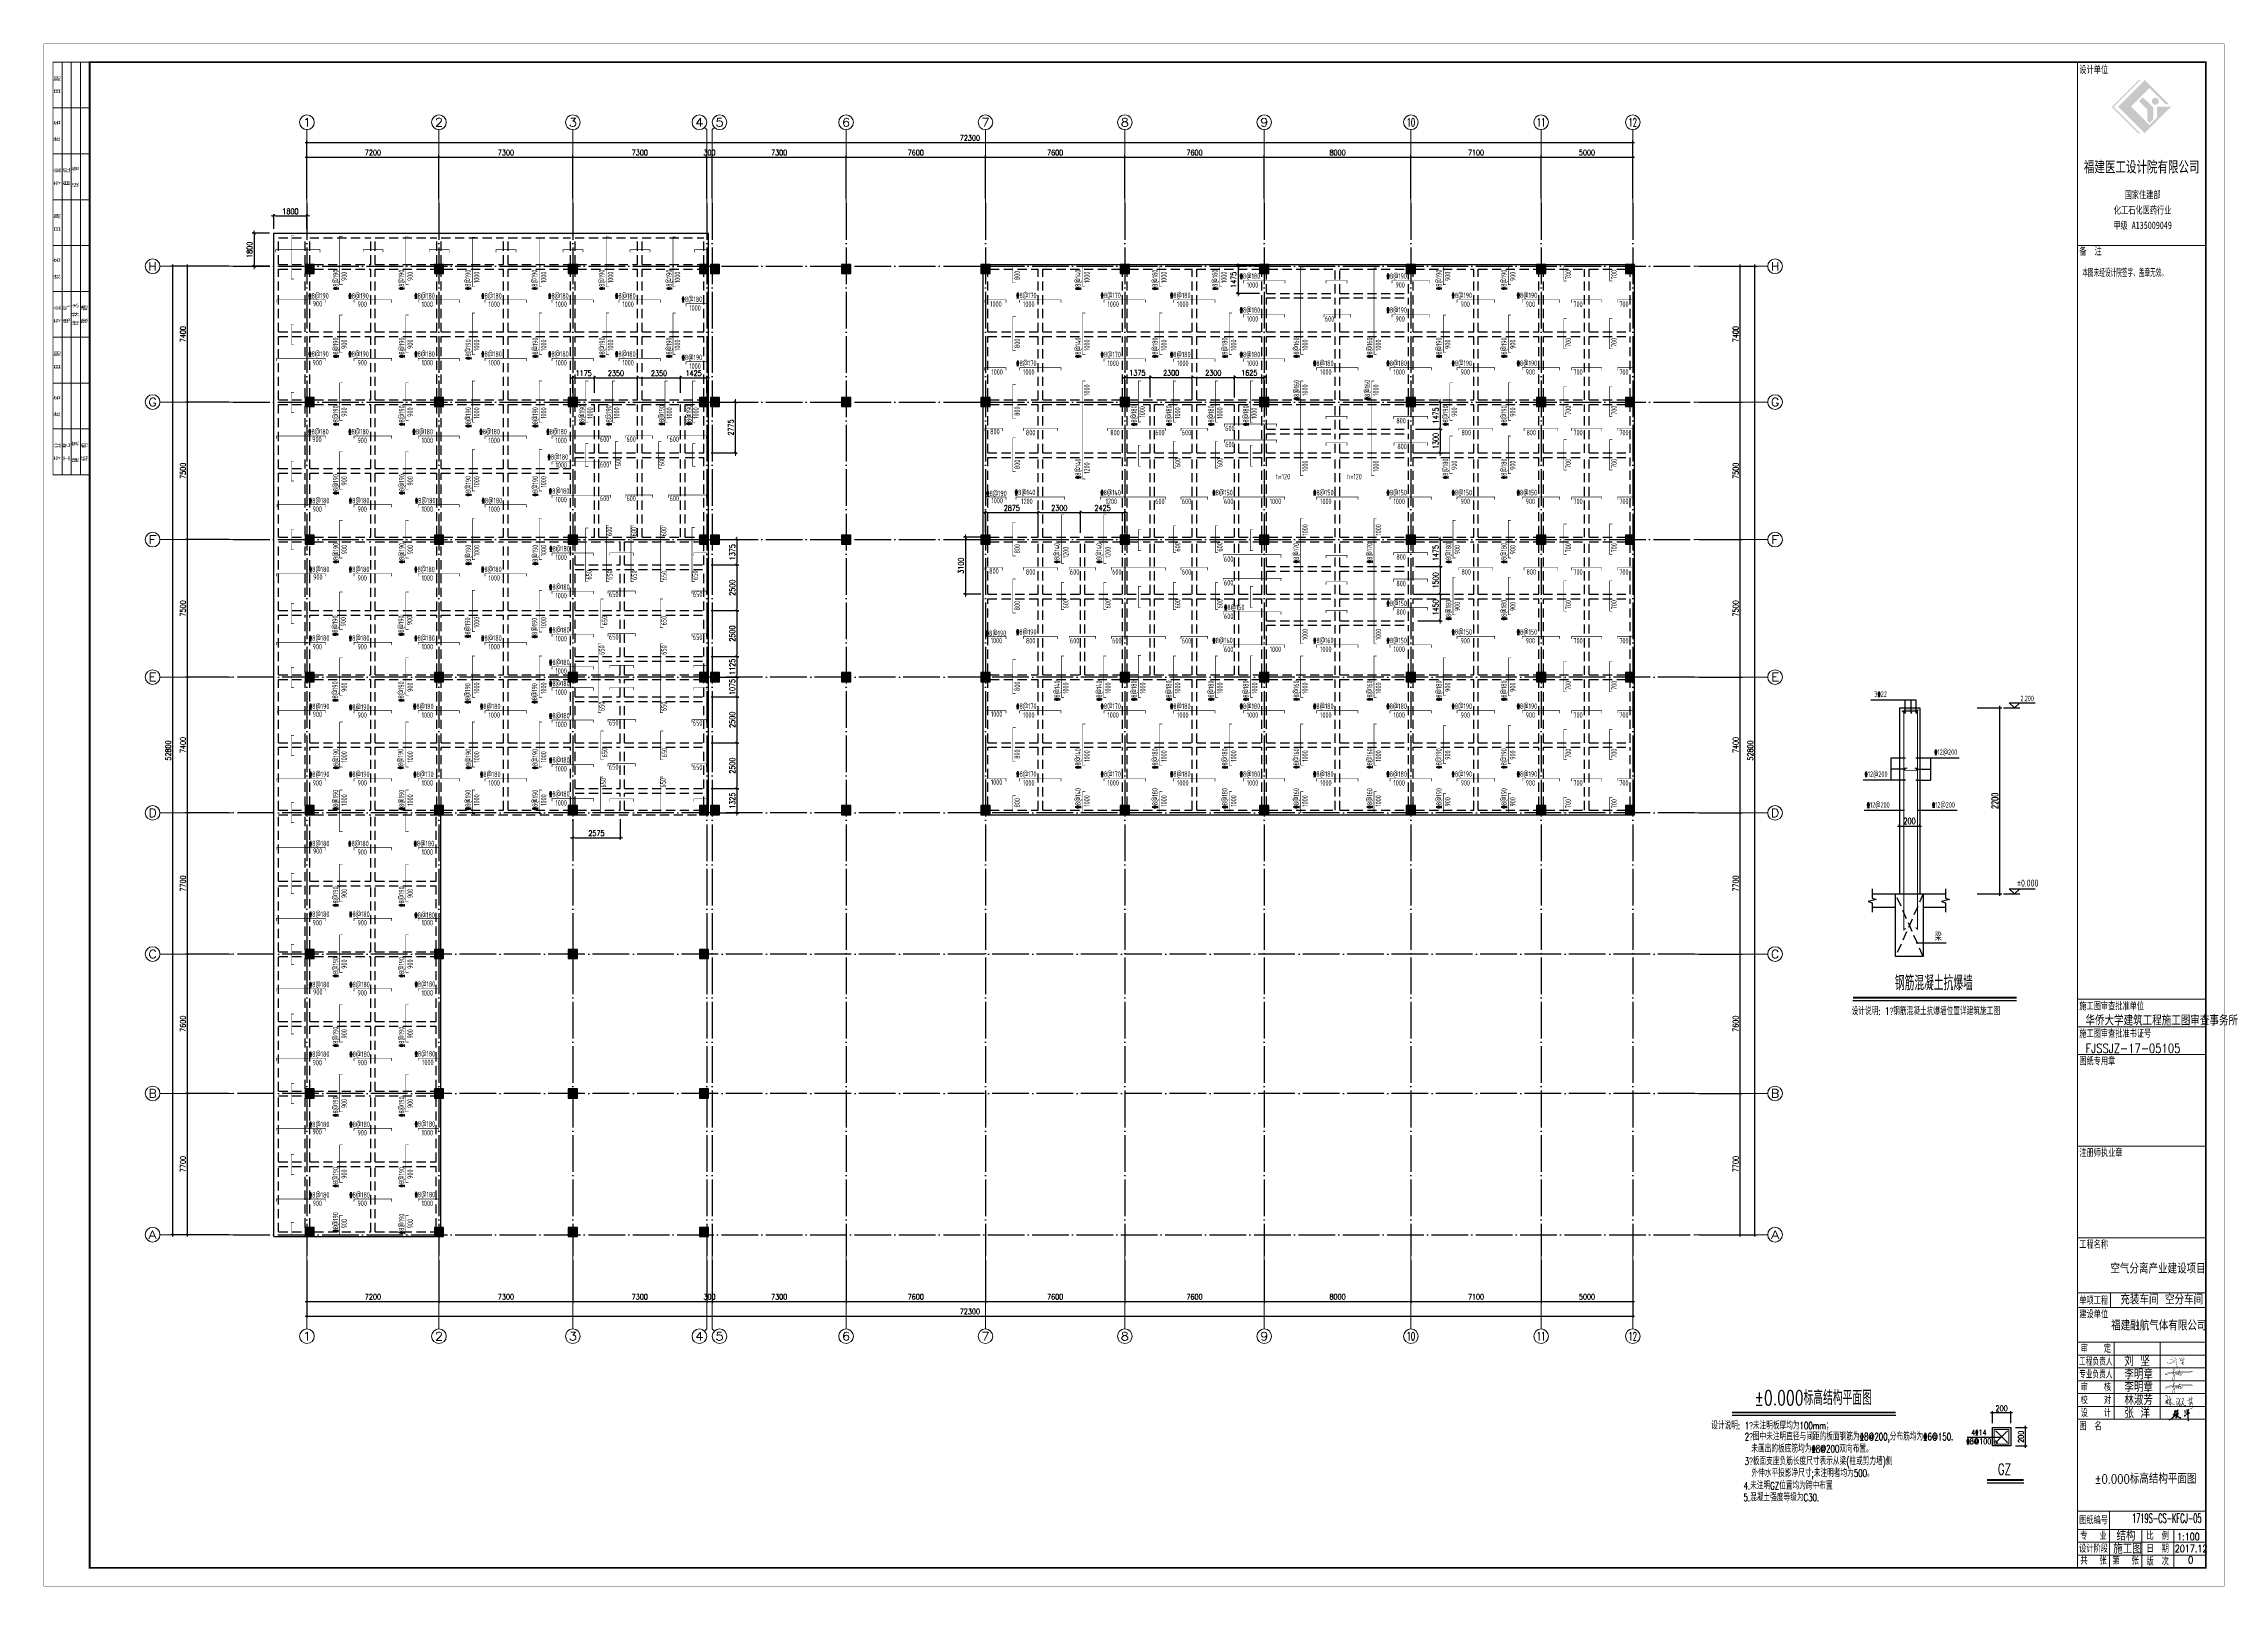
# Model space of a CAD drawing. Extents: x -21254 to 860439, y -324318 to 454338.
# Drawn here: x 399183 to 518103, y 12082 to 96202 of the extents above; entities that cross this region are included whole.
import ezdxf
from ezdxf.enums import TextEntityAlignment as Align

# ---------------------------------------------------------------- set-up
doc = ezdxf.new("R2010")
doc.units = 0
doc.header["$LTSCALE"] = 1000
doc.header["$MEASUREMENT"] = 0
doc.linetypes.add('DASHED', pattern=[0.75, 0.5, -0.25])
doc.linetypes.add('DOTE', pattern=[2.42, 2, -0.2, 0.02, -0.2])
doc.layers.get('0').update_dxf_attribs({"linetype": 'CONTINUOUS'})
doc.layers.get('Defpoints').update_dxf_attribs({"linetype": 'CONTINUOUS', "lineweight": 5})
for name, color, linetype in [('15220', 4, 'CONTINUOUS'), ('AXIS_TEXT', 7, 'CONTINUOUS'), ('BEAM_CONT', 4, 'CONTINUOUS'), ('BEAM_DASH', 144, 'DASHED'), ('COLU', 7, 'CONTINUOUS'), ('COLU_HATCH', 251, 'CONTINUOUS'), ('DIMENSION', 3, 'CONTINUOUS'), ('DOTE', 1, 'DOTE'), ('FSK_FREIN', 2, 'CONTINUOUS'), ('FSK_FTEXT', 4, 'CONTINUOUS'), ('THIN', 7, 'CONTINUOUS'), ('zq-柱墙定位', 91, 'CONTINUOUS'), ('zq－标准层', 7, 'CONTINUOUS'), ('文字', 4, 'CONTINUOUS'), ('流程图', 1, 'CONTINUOUS'), ('签字边框线', 4, 'CONTINUOUS')]:
    doc.layers.add(name, color=color, linetype=linetype)
for name, color, linetype, lineweight in [('DIM', 3, 'CONTINUOUS', 5), ('FRAME', 3, 'CONTINUOUS', 5), ('PUB_TEXT', 7, 'CONTINUOUS', 5)]:
    doc.layers.add(name, color=color, linetype=linetype, lineweight=lineweight)
doc.styles.add('_HZTXT', font='TXT', dxfattribs={"width": 0.8, "bigfont": 'HZTXT'})
doc.styles.add('_TCH_AXIS', font='COMPLEX', dxfattribs={"bigfont": 'GBCBIG'})
doc.styles.add('BW_Rein', font='Tssdeng.shx', dxfattribs={"width": 0.7, "bigfont": 'hztxt.shx'})
doc.styles.add('COMPLEX', font='COMPLEX')
doc.styles.add('DXFS', font='txt.shx', dxfattribs={"width": 0.65, "bigfont": 'dxfs.shx'})
doc.styles.add('FRAME', font='simhei.ttf', dxfattribs={"width": 0.7})
doc.styles.add('TSSD_Dimension', font='TXT.shx', dxfattribs={"width": 0.7, "bigfont": 'hztxt.shx'})
doc.styles.add('三级钢', font='tssdeng.shx', dxfattribs={"width": 0.7, "bigfont": 'hzfs.shx'})
doc.dimstyles.new('TSSD_100_100$0', dxfattribs={"dimtxt": 300, "dimasz": 100, "dimexe": 100, "dimexo": 250, "dimgap": 100, "dimtad": 1, "dimdec": 0, "dimzin": 0, "dimdsep": 46, "dimtxsty": 'TSSD_Dimension', "dimblk1": '_tsdbk', "dimblk2": '_tsdbk', "dimsah": 1, "dimcen": 0, "dimdle": 100, "dimclrt": 7, "dimadec": 1, "dimazin": 0, "dimtfac": 1, "dimtdec": 0, "dimtix": 1, "dimtmove": 2, "dimatfit": 3, "dimldrblk": '_tsdbk', "dimfxl": 100, "dimtolj": 1, "dimtzin": 0, "dimarcsym": 0})
doc.dimstyles.new('TSSD_20_100', dxfattribs={"dimtxt": 300, "dimasz": 100, "dimexe": 100, "dimexo": 250, "dimgap": 100, "dimtad": 1, "dimdec": 0, "dimlfac": 0.2, "dimzin": 0, "dimdsep": 46, "dimtxsty": 'TSSD_Dimension', "dimblk": 'ARCHTICK', "dimcen": 0, "dimdle": 100, "dimclrt": 7, "dimadec": 0, "dimazin": 0, "dimtfac": 1, "dimtdec": 0, "dimtix": 1, "dimtmove": 2, "dimatfit": 3, "dimfxl": 1, "dimtolj": 1, "dimtzin": 0, "dimarcsym": 0})

# ---------------------------------------------------------------- blocks, each defined once
blk = doc.blocks.new('_ARCHTICK')
at = {"color": 0, "linetype": 'ByBlock', "const_width": 0.15}
blk.add_lwpolyline([(-0.5, -0.5), (0.5, 0.5)], dxfattribs=at)
blk = doc.blocks.new('*D1527')
at = {"layer": 'Defpoints', "color": 0, "ltscale": 0.5, "transparency": 16777216}
for p in [(413543, 30122), (420743, 30122), (420743, 27622)]:
    blk.add_point(p, dxfattribs=at)
at = {"layer": 'DIM', "color": 0, "lineweight": -2, "ltscale": 0.5, "transparency": 16777216}
for p, q in [((413543, 29872), (413543, 27522)), ((420743, 29872), (420743, 27522)), ((413443, 27622), (420843, 27622))]:
    blk.add_line(p, q, dxfattribs=at)
at = {"layer": 'DIM', "color": 0, "lineweight": -2, "ltscale": 0.5, "transparency": 16777216, "xscale": 100, "yscale": 100, "zscale": 100, "rotation": 180}
blk.add_blockref('_ARCHTICK', (413543, 27622), dxfattribs=at)
at = {"layer": 'DIM', "color": 0, "lineweight": -2, "ltscale": 0.5, "transparency": 16777216, "xscale": 100, "yscale": 100, "zscale": 100}
blk.add_blockref('_ARCHTICK', (420743, 27622), dxfattribs=at)
at = {"layer": 'DIM', "color": 3, "ltscale": 0.5, "transparency": 16777216, "insert": (417143, 27872), "char_height": 300, "attachment_point": 5, "style": 'TSSD_Dimension'}
blk.add_mtext('\\A1;7200', dxfattribs=at)
blk = doc.blocks.new('*D1528')
at = {"layer": 'Defpoints', "color": 0, "ltscale": 0.5, "transparency": 16777216}
for p in [(420743, 30122), (428043, 30122), (428043, 27622)]:
    blk.add_point(p, dxfattribs=at)
at = {"layer": 'DIM', "color": 0, "lineweight": -2, "ltscale": 0.5, "transparency": 16777216}
for p, q in [((420743, 29872), (420743, 27522)), ((428043, 29872), (428043, 27522)), ((420643, 27622), (428143, 27622))]:
    blk.add_line(p, q, dxfattribs=at)
at = {"layer": 'DIM', "color": 0, "lineweight": -2, "ltscale": 0.5, "transparency": 16777216, "xscale": 100, "yscale": 100, "zscale": 100, "rotation": 180}
blk.add_blockref('_ARCHTICK', (420743, 27622), dxfattribs=at)
at = {"layer": 'DIM', "color": 0, "lineweight": -2, "ltscale": 0.5, "transparency": 16777216, "xscale": 100, "yscale": 100, "zscale": 100}
blk.add_blockref('_ARCHTICK', (428043, 27622), dxfattribs=at)
at = {"layer": 'DIM', "color": 3, "ltscale": 0.5, "transparency": 16777216, "insert": (424393, 27872), "char_height": 300, "attachment_point": 5, "style": 'TSSD_Dimension'}
blk.add_mtext('\\A1;7300', dxfattribs=at)
blk = doc.blocks.new('*D1529')
at = {"layer": 'Defpoints', "color": 0, "ltscale": 0.5, "transparency": 16777216}
for p in [(428043, 30122), (435343, 30122), (435343, 27622)]:
    blk.add_point(p, dxfattribs=at)
at = {"layer": 'DIM', "color": 0, "lineweight": -2, "ltscale": 0.5, "transparency": 16777216}
for p, q in [((428043, 29872), (428043, 27522)), ((435343, 29872), (435343, 27522)), ((427943, 27622), (435443, 27622))]:
    blk.add_line(p, q, dxfattribs=at)
at = {"layer": 'DIM', "color": 0, "lineweight": -2, "ltscale": 0.5, "transparency": 16777216, "xscale": 100, "yscale": 100, "zscale": 100, "rotation": 180}
blk.add_blockref('_ARCHTICK', (428043, 27622), dxfattribs=at)
at = {"layer": 'DIM', "color": 0, "lineweight": -2, "ltscale": 0.5, "transparency": 16777216, "xscale": 100, "yscale": 100, "zscale": 100}
blk.add_blockref('_ARCHTICK', (435343, 27622), dxfattribs=at)
at = {"layer": 'DIM', "color": 3, "ltscale": 0.5, "transparency": 16777216, "insert": (431693, 27872), "char_height": 300, "attachment_point": 5, "style": 'TSSD_Dimension'}
blk.add_mtext('\\A1;7300', dxfattribs=at)
blk = doc.blocks.new('*D1530')
at = {"layer": 'Defpoints', "color": 0, "ltscale": 0.5, "transparency": 16777216}
for p in [(435343, 30122), (435643, 30122), (435643, 27622)]:
    blk.add_point(p, dxfattribs=at)
at = {"layer": 'DIM', "color": 0, "lineweight": -2, "ltscale": 0.5, "transparency": 16777216}
for p, q in [((435343, 29872), (435343, 27522)), ((435643, 29872), (435643, 27522)), ((435343, 27622), (435243, 27622)), ((435343, 27622), (435643, 27622)), ((435643, 27622), (435743, 27622))]:
    blk.add_line(p, q, dxfattribs=at)
at = {"layer": 'DIM', "color": 0, "lineweight": -2, "ltscale": 0.5, "transparency": 16777216, "xscale": 100, "yscale": 100, "zscale": 100}
blk.add_blockref('_ARCHTICK', (435343, 27622), dxfattribs=at)
at = {"layer": 'DIM', "color": 0, "lineweight": -2, "ltscale": 0.5, "transparency": 16777216, "xscale": 100, "yscale": 100, "zscale": 100, "rotation": 180}
blk.add_blockref('_ARCHTICK', (435643, 27622), dxfattribs=at)
at = {"layer": 'DIM', "color": 3, "ltscale": 0.5, "transparency": 16777216, "insert": (435493, 27872), "char_height": 300, "attachment_point": 5, "style": 'TSSD_Dimension'}
blk.add_mtext('\\A1;300', dxfattribs=at)
blk = doc.blocks.new('*D1531')
at = {"layer": 'Defpoints', "color": 0, "ltscale": 0.5, "transparency": 16777216}
for p in [(435643, 30122), (442943, 30122), (442943, 27622)]:
    blk.add_point(p, dxfattribs=at)
at = {"layer": 'DIM', "color": 0, "lineweight": -2, "ltscale": 0.5, "transparency": 16777216}
for p, q in [((435643, 29872), (435643, 27522)), ((442943, 29872), (442943, 27522)), ((435543, 27622), (443043, 27622))]:
    blk.add_line(p, q, dxfattribs=at)
at = {"layer": 'DIM', "color": 0, "lineweight": -2, "ltscale": 0.5, "transparency": 16777216, "xscale": 100, "yscale": 100, "zscale": 100, "rotation": 180}
blk.add_blockref('_ARCHTICK', (435643, 27622), dxfattribs=at)
at = {"layer": 'DIM', "color": 0, "lineweight": -2, "ltscale": 0.5, "transparency": 16777216, "xscale": 100, "yscale": 100, "zscale": 100}
blk.add_blockref('_ARCHTICK', (442943, 27622), dxfattribs=at)
at = {"layer": 'DIM', "color": 3, "ltscale": 0.5, "transparency": 16777216, "insert": (439293, 27872), "char_height": 300, "attachment_point": 5, "style": 'TSSD_Dimension'}
blk.add_mtext('\\A1;7300', dxfattribs=at)
blk = doc.blocks.new('*D1532')
at = {"layer": 'Defpoints', "color": 0, "ltscale": 0.5, "transparency": 16777216}
for p in [(442943, 30122), (450543, 30122), (450543, 27622)]:
    blk.add_point(p, dxfattribs=at)
at = {"layer": 'DIM', "color": 0, "lineweight": -2, "ltscale": 0.5, "transparency": 16777216}
for p, q in [((442943, 29872), (442943, 27522)), ((450543, 29872), (450543, 27522)), ((442843, 27622), (450643, 27622))]:
    blk.add_line(p, q, dxfattribs=at)
at = {"layer": 'DIM', "color": 0, "lineweight": -2, "ltscale": 0.5, "transparency": 16777216, "xscale": 100, "yscale": 100, "zscale": 100, "rotation": 180}
blk.add_blockref('_ARCHTICK', (442943, 27622), dxfattribs=at)
at = {"layer": 'DIM', "color": 0, "lineweight": -2, "ltscale": 0.5, "transparency": 16777216, "xscale": 100, "yscale": 100, "zscale": 100}
blk.add_blockref('_ARCHTICK', (450543, 27622), dxfattribs=at)
at = {"layer": 'DIM', "color": 3, "ltscale": 0.5, "transparency": 16777216, "insert": (446743, 27872), "char_height": 300, "attachment_point": 5, "style": 'TSSD_Dimension'}
blk.add_mtext('\\A1;7600', dxfattribs=at)
blk = doc.blocks.new('*D1533')
at = {"layer": 'Defpoints', "color": 0, "ltscale": 0.5, "transparency": 16777216}
for p in [(450543, 30122), (458143, 30122), (458143, 27622)]:
    blk.add_point(p, dxfattribs=at)
at = {"layer": 'DIM', "color": 0, "lineweight": -2, "ltscale": 0.5, "transparency": 16777216}
for p, q in [((450543, 29872), (450543, 27522)), ((458143, 29872), (458143, 27522)), ((450443, 27622), (458243, 27622))]:
    blk.add_line(p, q, dxfattribs=at)
at = {"layer": 'DIM', "color": 0, "lineweight": -2, "ltscale": 0.5, "transparency": 16777216, "xscale": 100, "yscale": 100, "zscale": 100, "rotation": 180}
blk.add_blockref('_ARCHTICK', (450543, 27622), dxfattribs=at)
at = {"layer": 'DIM', "color": 0, "lineweight": -2, "ltscale": 0.5, "transparency": 16777216, "xscale": 100, "yscale": 100, "zscale": 100}
blk.add_blockref('_ARCHTICK', (458143, 27622), dxfattribs=at)
at = {"layer": 'DIM', "color": 3, "ltscale": 0.5, "transparency": 16777216, "insert": (454343, 27872), "char_height": 300, "attachment_point": 5, "style": 'TSSD_Dimension'}
blk.add_mtext('\\A1;7600', dxfattribs=at)
blk = doc.blocks.new('*D1534')
at = {"layer": 'Defpoints', "color": 0, "ltscale": 0.5, "transparency": 16777216}
for p in [(458143, 30122), (465743, 30122), (465743, 27622)]:
    blk.add_point(p, dxfattribs=at)
at = {"layer": 'DIM', "color": 0, "lineweight": -2, "ltscale": 0.5, "transparency": 16777216}
for p, q in [((458143, 29872), (458143, 27522)), ((465743, 29872), (465743, 27522)), ((458043, 27622), (465843, 27622))]:
    blk.add_line(p, q, dxfattribs=at)
at = {"layer": 'DIM', "color": 0, "lineweight": -2, "ltscale": 0.5, "transparency": 16777216, "xscale": 100, "yscale": 100, "zscale": 100, "rotation": 180}
blk.add_blockref('_ARCHTICK', (458143, 27622), dxfattribs=at)
at = {"layer": 'DIM', "color": 0, "lineweight": -2, "ltscale": 0.5, "transparency": 16777216, "xscale": 100, "yscale": 100, "zscale": 100}
blk.add_blockref('_ARCHTICK', (465743, 27622), dxfattribs=at)
at = {"layer": 'DIM', "color": 3, "ltscale": 0.5, "transparency": 16777216, "insert": (461943, 27872), "char_height": 300, "attachment_point": 5, "style": 'TSSD_Dimension'}
blk.add_mtext('\\A1;7600', dxfattribs=at)
blk = doc.blocks.new('*D1535')
at = {"layer": 'Defpoints', "color": 0, "ltscale": 0.5, "transparency": 16777216}
for p in [(465743, 30122), (473743, 30122), (473743, 27622)]:
    blk.add_point(p, dxfattribs=at)
at = {"layer": 'DIM', "color": 0, "lineweight": -2, "ltscale": 0.5, "transparency": 16777216}
for p, q in [((465743, 29872), (465743, 27522)), ((473743, 29872), (473743, 27522)), ((465643, 27622), (473843, 27622))]:
    blk.add_line(p, q, dxfattribs=at)
at = {"layer": 'DIM', "color": 0, "lineweight": -2, "ltscale": 0.5, "transparency": 16777216, "xscale": 100, "yscale": 100, "zscale": 100, "rotation": 180}
blk.add_blockref('_ARCHTICK', (465743, 27622), dxfattribs=at)
at = {"layer": 'DIM', "color": 0, "lineweight": -2, "ltscale": 0.5, "transparency": 16777216, "xscale": 100, "yscale": 100, "zscale": 100}
blk.add_blockref('_ARCHTICK', (473743, 27622), dxfattribs=at)
at = {"layer": 'DIM', "color": 3, "ltscale": 0.5, "transparency": 16777216, "insert": (469743, 27872), "char_height": 300, "attachment_point": 5, "style": 'TSSD_Dimension'}
blk.add_mtext('\\A1;8000', dxfattribs=at)
blk = doc.blocks.new('*D1536')
at = {"layer": 'Defpoints', "color": 0, "ltscale": 0.5, "transparency": 16777216}
for p in [(473743, 30122), (480843, 30122), (480843, 27622)]:
    blk.add_point(p, dxfattribs=at)
at = {"layer": 'DIM', "color": 0, "lineweight": -2, "ltscale": 0.5, "transparency": 16777216}
for p, q in [((473743, 29872), (473743, 27522)), ((480843, 29872), (480843, 27522)), ((473643, 27622), (480943, 27622))]:
    blk.add_line(p, q, dxfattribs=at)
at = {"layer": 'DIM', "color": 0, "lineweight": -2, "ltscale": 0.5, "transparency": 16777216, "xscale": 100, "yscale": 100, "zscale": 100, "rotation": 180}
blk.add_blockref('_ARCHTICK', (473743, 27622), dxfattribs=at)
at = {"layer": 'DIM', "color": 0, "lineweight": -2, "ltscale": 0.5, "transparency": 16777216, "xscale": 100, "yscale": 100, "zscale": 100}
blk.add_blockref('_ARCHTICK', (480843, 27622), dxfattribs=at)
at = {"layer": 'DIM', "color": 3, "ltscale": 0.5, "transparency": 16777216, "insert": (477293, 27872), "char_height": 300, "attachment_point": 5, "style": 'TSSD_Dimension'}
blk.add_mtext('\\A1;7100', dxfattribs=at)
blk = doc.blocks.new('*D1537')
at = {"layer": 'Defpoints', "color": 0, "ltscale": 0.5, "transparency": 16777216}
for p in [(480843, 30122), (485843, 30122), (485843, 27622)]:
    blk.add_point(p, dxfattribs=at)
at = {"layer": 'DIM', "color": 0, "lineweight": -2, "ltscale": 0.5, "transparency": 16777216}
for p, q in [((480843, 29872), (480843, 27522)), ((485843, 29872), (485843, 27522)), ((480743, 27622), (485943, 27622))]:
    blk.add_line(p, q, dxfattribs=at)
at = {"layer": 'DIM', "color": 0, "lineweight": -2, "ltscale": 0.5, "transparency": 16777216, "xscale": 100, "yscale": 100, "zscale": 100, "rotation": 180}
blk.add_blockref('_ARCHTICK', (480843, 27622), dxfattribs=at)
at = {"layer": 'DIM', "color": 0, "lineweight": -2, "ltscale": 0.5, "transparency": 16777216, "xscale": 100, "yscale": 100, "zscale": 100}
blk.add_blockref('_ARCHTICK', (485843, 27622), dxfattribs=at)
at = {"layer": 'DIM', "color": 3, "ltscale": 0.5, "transparency": 16777216, "insert": (483343, 27872), "char_height": 300, "attachment_point": 5, "style": 'TSSD_Dimension'}
blk.add_mtext('\\A1;5000', dxfattribs=at)
blk = doc.blocks.new('*D1538')
at = {"layer": 'Defpoints', "color": 0, "ltscale": 0.5, "transparency": 16777216}
for p in [(413543, 30122), (485843, 30122), (485843, 26822)]:
    blk.add_point(p, dxfattribs=at)
at = {"layer": 'DIM', "color": 0, "lineweight": -2, "ltscale": 0.5, "transparency": 16777216}
for p, q in [((413543, 29872), (413543, 26722)), ((485843, 29872), (485843, 26722)), ((413443, 26822), (485943, 26822))]:
    blk.add_line(p, q, dxfattribs=at)
at = {"layer": 'DIM', "color": 0, "lineweight": -2, "ltscale": 0.5, "transparency": 16777216, "xscale": 100, "yscale": 100, "zscale": 100, "rotation": 180}
blk.add_blockref('_ARCHTICK', (413543, 26822), dxfattribs=at)
at = {"layer": 'DIM', "color": 0, "lineweight": -2, "ltscale": 0.5, "transparency": 16777216, "xscale": 100, "yscale": 100, "zscale": 100}
blk.add_blockref('_ARCHTICK', (485843, 26822), dxfattribs=at)
at = {"layer": 'DIM', "color": 3, "ltscale": 0.5, "transparency": 16777216, "insert": (449693, 27072), "char_height": 300, "attachment_point": 5, "style": 'TSSD_Dimension'}
blk.add_mtext('\\A1;72300', dxfattribs=at)
blk = doc.blocks.new('*D1539')
at = {"layer": 'Defpoints', "color": 0, "ltscale": 0.5, "transparency": 16777216}
for p in [(489202, 38959), (491702, 38959), (489202, 31259)]:
    blk.add_point(p, dxfattribs=at)
at = {"layer": 'DIM', "color": 0, "lineweight": -2, "ltscale": 0.5, "transparency": 16777216}
for p, q in [((489452, 38959), (491802, 38959)), ((491702, 31159), (491702, 39059)), ((489452, 31259), (491802, 31259))]:
    blk.add_line(p, q, dxfattribs=at)
at = {"layer": 'DIM', "color": 0, "lineweight": -2, "ltscale": 0.5, "transparency": 16777216, "xscale": 100, "yscale": 100, "zscale": 100}
for p, rotation in [((491702, 38959), 90), ((491702, 31259), 270)]:
    blk.add_blockref('_ARCHTICK', p, dxfattribs=dict(at, rotation=rotation))
at = {"layer": 'DIM', "color": 3, "ltscale": 0.5, "transparency": 16777216, "insert": (491452, 35109), "char_height": 300, "attachment_point": 5, "rotation": 90, "style": 'TSSD_Dimension'}
blk.add_mtext('\\A1;7700', dxfattribs=at)
blk = doc.blocks.new('*D1540')
at = {"layer": 'Defpoints', "color": 0, "ltscale": 0.5, "transparency": 16777216}
for p in [(489202, 46559), (491702, 46559), (489202, 38959)]:
    blk.add_point(p, dxfattribs=at)
at = {"layer": 'DIM', "color": 0, "lineweight": -2, "ltscale": 0.5, "transparency": 16777216}
for p, q in [((489452, 46559), (491802, 46559)), ((491702, 38859), (491702, 46659)), ((489452, 38959), (491802, 38959))]:
    blk.add_line(p, q, dxfattribs=at)
at = {"layer": 'DIM', "color": 0, "lineweight": -2, "ltscale": 0.5, "transparency": 16777216, "xscale": 100, "yscale": 100, "zscale": 100}
for p, rotation in [((491702, 46559), 90), ((491702, 38959), 270)]:
    blk.add_blockref('_ARCHTICK', p, dxfattribs=dict(at, rotation=rotation))
at = {"layer": 'DIM', "color": 3, "ltscale": 0.5, "transparency": 16777216, "insert": (491452, 42759), "char_height": 300, "attachment_point": 5, "rotation": 90, "style": 'TSSD_Dimension'}
blk.add_mtext('\\A1;7600', dxfattribs=at)
blk = doc.blocks.new('*D1541')
at = {"layer": 'Defpoints', "color": 0, "ltscale": 0.5, "transparency": 16777216}
for p in [(489202, 54259), (491702, 54259), (489202, 46559)]:
    blk.add_point(p, dxfattribs=at)
at = {"layer": 'DIM', "color": 0, "lineweight": -2, "ltscale": 0.5, "transparency": 16777216}
for p, q in [((489452, 54259), (491802, 54259)), ((491702, 46459), (491702, 54359)), ((489452, 46559), (491802, 46559))]:
    blk.add_line(p, q, dxfattribs=at)
at = {"layer": 'DIM', "color": 0, "lineweight": -2, "ltscale": 0.5, "transparency": 16777216, "xscale": 100, "yscale": 100, "zscale": 100}
for p, rotation in [((491702, 54259), 90), ((491702, 46559), 270)]:
    blk.add_blockref('_ARCHTICK', p, dxfattribs=dict(at, rotation=rotation))
at = {"layer": 'DIM', "color": 3, "ltscale": 0.5, "transparency": 16777216, "insert": (491452, 50409), "char_height": 300, "attachment_point": 5, "rotation": 90, "style": 'TSSD_Dimension'}
blk.add_mtext('\\A1;7700', dxfattribs=at)
blk = doc.blocks.new('*D1542')
at = {"layer": 'Defpoints', "color": 0, "ltscale": 0.5, "transparency": 16777216}
for p in [(489202, 61659), (491702, 61659), (489202, 54259)]:
    blk.add_point(p, dxfattribs=at)
at = {"layer": 'DIM', "color": 0, "lineweight": -2, "ltscale": 0.5, "transparency": 16777216}
for p, q in [((489452, 61659), (491802, 61659)), ((491702, 54159), (491702, 61759)), ((489452, 54259), (491802, 54259))]:
    blk.add_line(p, q, dxfattribs=at)
at = {"layer": 'DIM', "color": 0, "lineweight": -2, "ltscale": 0.5, "transparency": 16777216, "xscale": 100, "yscale": 100, "zscale": 100}
for p, rotation in [((491702, 61659), 90), ((491702, 54259), 270)]:
    blk.add_blockref('_ARCHTICK', p, dxfattribs=dict(at, rotation=rotation))
at = {"layer": 'DIM', "color": 3, "ltscale": 0.5, "transparency": 16777216, "insert": (491452, 57959), "char_height": 300, "attachment_point": 5, "rotation": 90, "style": 'TSSD_Dimension'}
blk.add_mtext('\\A1;7400', dxfattribs=at)
blk = doc.blocks.new('*D1543')
at = {"layer": 'Defpoints', "color": 0, "ltscale": 0.5, "transparency": 16777216}
for p in [(489202, 69159), (491702, 69159), (489202, 61659)]:
    blk.add_point(p, dxfattribs=at)
at = {"layer": 'DIM', "color": 0, "lineweight": -2, "ltscale": 0.5, "transparency": 16777216}
for p, q in [((489452, 69159), (491802, 69159)), ((491702, 61559), (491702, 69259)), ((489452, 61659), (491802, 61659))]:
    blk.add_line(p, q, dxfattribs=at)
at = {"layer": 'DIM', "color": 0, "lineweight": -2, "ltscale": 0.5, "transparency": 16777216, "xscale": 100, "yscale": 100, "zscale": 100}
for p, rotation in [((491702, 69159), 90), ((491702, 61659), 270)]:
    blk.add_blockref('_ARCHTICK', p, dxfattribs=dict(at, rotation=rotation))
at = {"layer": 'DIM', "color": 3, "ltscale": 0.5, "transparency": 16777216, "insert": (491452, 65409), "char_height": 300, "attachment_point": 5, "rotation": 90, "style": 'TSSD_Dimension'}
blk.add_mtext('\\A1;7500', dxfattribs=at)
blk = doc.blocks.new('*D1544')
at = {"layer": 'Defpoints', "color": 0, "ltscale": 0.5, "transparency": 16777216}
for p in [(489202, 76659), (491702, 76659), (489202, 69159)]:
    blk.add_point(p, dxfattribs=at)
at = {"layer": 'DIM', "color": 0, "lineweight": -2, "ltscale": 0.5, "transparency": 16777216}
for p, q in [((489452, 76659), (491802, 76659)), ((491702, 69059), (491702, 76759)), ((489452, 69159), (491802, 69159))]:
    blk.add_line(p, q, dxfattribs=at)
at = {"layer": 'DIM', "color": 0, "lineweight": -2, "ltscale": 0.5, "transparency": 16777216, "xscale": 100, "yscale": 100, "zscale": 100}
for p, rotation in [((491702, 76659), 90), ((491702, 69159), 270)]:
    blk.add_blockref('_ARCHTICK', p, dxfattribs=dict(at, rotation=rotation))
at = {"layer": 'DIM', "color": 3, "ltscale": 0.5, "transparency": 16777216, "insert": (491452, 72909), "char_height": 300, "attachment_point": 5, "rotation": 90, "style": 'TSSD_Dimension'}
blk.add_mtext('\\A1;7500', dxfattribs=at)
blk = doc.blocks.new('*D1545')
at = {"layer": 'Defpoints', "color": 0, "ltscale": 0.5, "transparency": 16777216}
for p in [(489202, 84059), (491702, 84059), (489202, 76659)]:
    blk.add_point(p, dxfattribs=at)
at = {"layer": 'DIM', "color": 0, "lineweight": -2, "ltscale": 0.5, "transparency": 16777216}
for p, q in [((489452, 84059), (491802, 84059)), ((491702, 76559), (491702, 84159)), ((489452, 76659), (491802, 76659))]:
    blk.add_line(p, q, dxfattribs=at)
at = {"layer": 'DIM', "color": 0, "lineweight": -2, "ltscale": 0.5, "transparency": 16777216, "xscale": 100, "yscale": 100, "zscale": 100}
for p, rotation in [((491702, 84059), 90), ((491702, 76659), 270)]:
    blk.add_blockref('_ARCHTICK', p, dxfattribs=dict(at, rotation=rotation))
at = {"layer": 'DIM', "color": 3, "ltscale": 0.5, "transparency": 16777216, "insert": (491452, 80359), "char_height": 300, "attachment_point": 5, "rotation": 90, "style": 'TSSD_Dimension'}
blk.add_mtext('\\A1;7400', dxfattribs=at)
blk = doc.blocks.new('*D1546')
at = {"layer": 'Defpoints', "color": 0, "ltscale": 0.5, "transparency": 16777216}
for p in [(489202, 84059), (492502, 84059), (489202, 31259)]:
    blk.add_point(p, dxfattribs=at)
at = {"layer": 'DIM', "color": 0, "lineweight": -2, "ltscale": 0.5, "transparency": 16777216}
for p, q in [((489452, 84059), (492602, 84059)), ((492502, 31159), (492502, 84159)), ((489452, 31259), (492602, 31259))]:
    blk.add_line(p, q, dxfattribs=at)
at = {"layer": 'DIM', "color": 0, "lineweight": -2, "ltscale": 0.5, "transparency": 16777216, "xscale": 100, "yscale": 100, "zscale": 100}
for p, rotation in [((492502, 84059), 90), ((492502, 31259), 270)]:
    blk.add_blockref('_ARCHTICK', p, dxfattribs=dict(at, rotation=rotation))
at = {"layer": 'DIM', "color": 3, "ltscale": 0.5, "transparency": 16777216, "insert": (492252, 57659), "char_height": 300, "attachment_point": 5, "rotation": 90, "style": 'TSSD_Dimension'}
blk.add_mtext('\\A1;52800', dxfattribs=at)
blk = doc.blocks.new('*D1547')
at = {"layer": 'Defpoints', "color": 0, "ltscale": 0.5, "transparency": 16777216}
for p in [(420743, 90012), (413543, 87512), (420743, 87512)]:
    blk.add_point(p, dxfattribs=at)
at = {"layer": 'DIM', "color": 0, "lineweight": -2, "ltscale": 0.5, "transparency": 16777216}
for p, q in [((413443, 90012), (420843, 90012)), ((413543, 87762), (413543, 90112)), ((420743, 87762), (420743, 90112))]:
    blk.add_line(p, q, dxfattribs=at)
at = {"layer": 'DIM', "color": 0, "lineweight": -2, "ltscale": 0.5, "transparency": 16777216, "xscale": 100, "yscale": 100, "zscale": 100, "rotation": 180}
blk.add_blockref('_ARCHTICK', (413543, 90012), dxfattribs=at)
at = {"layer": 'DIM', "color": 0, "lineweight": -2, "ltscale": 0.5, "transparency": 16777216, "xscale": 100, "yscale": 100, "zscale": 100}
blk.add_blockref('_ARCHTICK', (420743, 90012), dxfattribs=at)
at = {"layer": 'DIM', "color": 3, "ltscale": 0.5, "transparency": 16777216, "insert": (417143, 90262), "char_height": 300, "attachment_point": 5, "style": 'TSSD_Dimension'}
blk.add_mtext('\\A1;7200', dxfattribs=at)
blk = doc.blocks.new('*D1548')
at = {"layer": 'Defpoints', "color": 0, "ltscale": 0.5, "transparency": 16777216}
for p in [(428043, 90012), (420743, 87512), (428043, 87512)]:
    blk.add_point(p, dxfattribs=at)
at = {"layer": 'DIM', "color": 0, "lineweight": -2, "ltscale": 0.5, "transparency": 16777216}
for p, q in [((420643, 90012), (428143, 90012)), ((420743, 87762), (420743, 90112)), ((428043, 87762), (428043, 90112))]:
    blk.add_line(p, q, dxfattribs=at)
at = {"layer": 'DIM', "color": 0, "lineweight": -2, "ltscale": 0.5, "transparency": 16777216, "xscale": 100, "yscale": 100, "zscale": 100, "rotation": 180}
blk.add_blockref('_ARCHTICK', (420743, 90012), dxfattribs=at)
at = {"layer": 'DIM', "color": 0, "lineweight": -2, "ltscale": 0.5, "transparency": 16777216, "xscale": 100, "yscale": 100, "zscale": 100}
blk.add_blockref('_ARCHTICK', (428043, 90012), dxfattribs=at)
at = {"layer": 'DIM', "color": 3, "ltscale": 0.5, "transparency": 16777216, "insert": (424393, 90262), "char_height": 300, "attachment_point": 5, "style": 'TSSD_Dimension'}
blk.add_mtext('\\A1;7300', dxfattribs=at)
blk = doc.blocks.new('*D1549')
at = {"layer": 'Defpoints', "color": 0, "ltscale": 0.5, "transparency": 16777216}
for p in [(435343, 90012), (428043, 87512), (435343, 87512)]:
    blk.add_point(p, dxfattribs=at)
at = {"layer": 'DIM', "color": 0, "lineweight": -2, "ltscale": 0.5, "transparency": 16777216}
for p, q in [((427943, 90012), (435443, 90012)), ((428043, 87762), (428043, 90112)), ((435343, 87762), (435343, 90112))]:
    blk.add_line(p, q, dxfattribs=at)
at = {"layer": 'DIM', "color": 0, "lineweight": -2, "ltscale": 0.5, "transparency": 16777216, "xscale": 100, "yscale": 100, "zscale": 100, "rotation": 180}
blk.add_blockref('_ARCHTICK', (428043, 90012), dxfattribs=at)
at = {"layer": 'DIM', "color": 0, "lineweight": -2, "ltscale": 0.5, "transparency": 16777216, "xscale": 100, "yscale": 100, "zscale": 100}
blk.add_blockref('_ARCHTICK', (435343, 90012), dxfattribs=at)
at = {"layer": 'DIM', "color": 3, "ltscale": 0.5, "transparency": 16777216, "insert": (431693, 90262), "char_height": 300, "attachment_point": 5, "style": 'TSSD_Dimension'}
blk.add_mtext('\\A1;7300', dxfattribs=at)
blk = doc.blocks.new('*D1550')
at = {"layer": 'Defpoints', "color": 0, "ltscale": 0.5, "transparency": 16777216}
for p in [(435643, 90012), (435343, 87512), (435643, 87512)]:
    blk.add_point(p, dxfattribs=at)
at = {"layer": 'DIM', "color": 0, "lineweight": -2, "ltscale": 0.5, "transparency": 16777216}
for p, q in [((435343, 90012), (435243, 90012)), ((435343, 87762), (435343, 90112)), ((435343, 90012), (435643, 90012)), ((435643, 87762), (435643, 90112)), ((435643, 90012), (435743, 90012))]:
    blk.add_line(p, q, dxfattribs=at)
at = {"layer": 'DIM', "color": 0, "lineweight": -2, "ltscale": 0.5, "transparency": 16777216, "xscale": 100, "yscale": 100, "zscale": 100}
blk.add_blockref('_ARCHTICK', (435343, 90012), dxfattribs=at)
at = {"layer": 'DIM', "color": 0, "lineweight": -2, "ltscale": 0.5, "transparency": 16777216, "xscale": 100, "yscale": 100, "zscale": 100, "rotation": 180}
blk.add_blockref('_ARCHTICK', (435643, 90012), dxfattribs=at)
at = {"layer": 'DIM', "color": 3, "ltscale": 0.5, "transparency": 16777216, "insert": (435493, 90262), "char_height": 300, "attachment_point": 5, "style": 'TSSD_Dimension'}
blk.add_mtext('\\A1;300', dxfattribs=at)
blk = doc.blocks.new('*D1551')
at = {"layer": 'Defpoints', "color": 0, "ltscale": 0.5, "transparency": 16777216}
for p in [(442943, 90012), (435643, 87512), (442943, 87512)]:
    blk.add_point(p, dxfattribs=at)
at = {"layer": 'DIM', "color": 0, "lineweight": -2, "ltscale": 0.5, "transparency": 16777216}
for p, q in [((435543, 90012), (443043, 90012)), ((435643, 87762), (435643, 90112)), ((442943, 87762), (442943, 90112))]:
    blk.add_line(p, q, dxfattribs=at)
at = {"layer": 'DIM', "color": 0, "lineweight": -2, "ltscale": 0.5, "transparency": 16777216, "xscale": 100, "yscale": 100, "zscale": 100, "rotation": 180}
blk.add_blockref('_ARCHTICK', (435643, 90012), dxfattribs=at)
at = {"layer": 'DIM', "color": 0, "lineweight": -2, "ltscale": 0.5, "transparency": 16777216, "xscale": 100, "yscale": 100, "zscale": 100}
blk.add_blockref('_ARCHTICK', (442943, 90012), dxfattribs=at)
at = {"layer": 'DIM', "color": 3, "ltscale": 0.5, "transparency": 16777216, "insert": (439293, 90262), "char_height": 300, "attachment_point": 5, "style": 'TSSD_Dimension'}
blk.add_mtext('\\A1;7300', dxfattribs=at)
blk = doc.blocks.new('*D1552')
at = {"layer": 'Defpoints', "color": 0, "ltscale": 0.5, "transparency": 16777216}
for p in [(450543, 90012), (442943, 87512), (450543, 87512)]:
    blk.add_point(p, dxfattribs=at)
at = {"layer": 'DIM', "color": 0, "lineweight": -2, "ltscale": 0.5, "transparency": 16777216}
for p, q in [((442843, 90012), (450643, 90012)), ((442943, 87762), (442943, 90112)), ((450543, 87762), (450543, 90112))]:
    blk.add_line(p, q, dxfattribs=at)
at = {"layer": 'DIM', "color": 0, "lineweight": -2, "ltscale": 0.5, "transparency": 16777216, "xscale": 100, "yscale": 100, "zscale": 100, "rotation": 180}
blk.add_blockref('_ARCHTICK', (442943, 90012), dxfattribs=at)
at = {"layer": 'DIM', "color": 0, "lineweight": -2, "ltscale": 0.5, "transparency": 16777216, "xscale": 100, "yscale": 100, "zscale": 100}
blk.add_blockref('_ARCHTICK', (450543, 90012), dxfattribs=at)
at = {"layer": 'DIM', "color": 3, "ltscale": 0.5, "transparency": 16777216, "insert": (446743, 90262), "char_height": 300, "attachment_point": 5, "style": 'TSSD_Dimension'}
blk.add_mtext('\\A1;7600', dxfattribs=at)
blk = doc.blocks.new('*D1553')
at = {"layer": 'Defpoints', "color": 0, "ltscale": 0.5, "transparency": 16777216}
for p in [(458143, 90012), (450543, 87512), (458143, 87512)]:
    blk.add_point(p, dxfattribs=at)
at = {"layer": 'DIM', "color": 0, "lineweight": -2, "ltscale": 0.5, "transparency": 16777216}
for p, q in [((450443, 90012), (458243, 90012)), ((450543, 87762), (450543, 90112)), ((458143, 87762), (458143, 90112))]:
    blk.add_line(p, q, dxfattribs=at)
at = {"layer": 'DIM', "color": 0, "lineweight": -2, "ltscale": 0.5, "transparency": 16777216, "xscale": 100, "yscale": 100, "zscale": 100, "rotation": 180}
blk.add_blockref('_ARCHTICK', (450543, 90012), dxfattribs=at)
at = {"layer": 'DIM', "color": 0, "lineweight": -2, "ltscale": 0.5, "transparency": 16777216, "xscale": 100, "yscale": 100, "zscale": 100}
blk.add_blockref('_ARCHTICK', (458143, 90012), dxfattribs=at)
at = {"layer": 'DIM', "color": 3, "ltscale": 0.5, "transparency": 16777216, "insert": (454343, 90262), "char_height": 300, "attachment_point": 5, "style": 'TSSD_Dimension'}
blk.add_mtext('\\A1;7600', dxfattribs=at)
blk = doc.blocks.new('*D1554')
at = {"layer": 'Defpoints', "color": 0, "ltscale": 0.5, "transparency": 16777216}
for p in [(465743, 90012), (458143, 87512), (465743, 87512)]:
    blk.add_point(p, dxfattribs=at)
at = {"layer": 'DIM', "color": 0, "lineweight": -2, "ltscale": 0.5, "transparency": 16777216}
for p, q in [((458043, 90012), (465843, 90012)), ((458143, 87762), (458143, 90112)), ((465743, 87762), (465743, 90112))]:
    blk.add_line(p, q, dxfattribs=at)
at = {"layer": 'DIM', "color": 0, "lineweight": -2, "ltscale": 0.5, "transparency": 16777216, "xscale": 100, "yscale": 100, "zscale": 100, "rotation": 180}
blk.add_blockref('_ARCHTICK', (458143, 90012), dxfattribs=at)
at = {"layer": 'DIM', "color": 0, "lineweight": -2, "ltscale": 0.5, "transparency": 16777216, "xscale": 100, "yscale": 100, "zscale": 100}
blk.add_blockref('_ARCHTICK', (465743, 90012), dxfattribs=at)
at = {"layer": 'DIM', "color": 3, "ltscale": 0.5, "transparency": 16777216, "insert": (461943, 90262), "char_height": 300, "attachment_point": 5, "style": 'TSSD_Dimension'}
blk.add_mtext('\\A1;7600', dxfattribs=at)
blk = doc.blocks.new('*D1555')
at = {"layer": 'Defpoints', "color": 0, "ltscale": 0.5, "transparency": 16777216}
for p in [(473743, 90012), (465743, 87512), (473743, 87512)]:
    blk.add_point(p, dxfattribs=at)
at = {"layer": 'DIM', "color": 0, "lineweight": -2, "ltscale": 0.5, "transparency": 16777216}
for p, q in [((465643, 90012), (473843, 90012)), ((465743, 87762), (465743, 90112)), ((473743, 87762), (473743, 90112))]:
    blk.add_line(p, q, dxfattribs=at)
at = {"layer": 'DIM', "color": 0, "lineweight": -2, "ltscale": 0.5, "transparency": 16777216, "xscale": 100, "yscale": 100, "zscale": 100, "rotation": 180}
blk.add_blockref('_ARCHTICK', (465743, 90012), dxfattribs=at)
at = {"layer": 'DIM', "color": 0, "lineweight": -2, "ltscale": 0.5, "transparency": 16777216, "xscale": 100, "yscale": 100, "zscale": 100}
blk.add_blockref('_ARCHTICK', (473743, 90012), dxfattribs=at)
at = {"layer": 'DIM', "color": 3, "ltscale": 0.5, "transparency": 16777216, "insert": (469743, 90262), "char_height": 300, "attachment_point": 5, "style": 'TSSD_Dimension'}
blk.add_mtext('\\A1;8000', dxfattribs=at)
blk = doc.blocks.new('*D1556')
at = {"layer": 'Defpoints', "color": 0, "ltscale": 0.5, "transparency": 16777216}
for p in [(480843, 90012), (473743, 87512), (480843, 87512)]:
    blk.add_point(p, dxfattribs=at)
at = {"layer": 'DIM', "color": 0, "lineweight": -2, "ltscale": 0.5, "transparency": 16777216}
for p, q in [((473643, 90012), (480943, 90012)), ((473743, 87762), (473743, 90112)), ((480843, 87762), (480843, 90112))]:
    blk.add_line(p, q, dxfattribs=at)
at = {"layer": 'DIM', "color": 0, "lineweight": -2, "ltscale": 0.5, "transparency": 16777216, "xscale": 100, "yscale": 100, "zscale": 100, "rotation": 180}
blk.add_blockref('_ARCHTICK', (473743, 90012), dxfattribs=at)
at = {"layer": 'DIM', "color": 0, "lineweight": -2, "ltscale": 0.5, "transparency": 16777216, "xscale": 100, "yscale": 100, "zscale": 100}
blk.add_blockref('_ARCHTICK', (480843, 90012), dxfattribs=at)
at = {"layer": 'DIM', "color": 3, "ltscale": 0.5, "transparency": 16777216, "insert": (477293, 90262), "char_height": 300, "attachment_point": 5, "style": 'TSSD_Dimension'}
blk.add_mtext('\\A1;7100', dxfattribs=at)
blk = doc.blocks.new('*D1557')
at = {"layer": 'Defpoints', "color": 0, "ltscale": 0.5, "transparency": 16777216}
for p in [(485843, 90012), (480843, 87512), (485843, 87512)]:
    blk.add_point(p, dxfattribs=at)
at = {"layer": 'DIM', "color": 0, "lineweight": -2, "ltscale": 0.5, "transparency": 16777216}
for p, q in [((480743, 90012), (485943, 90012)), ((480843, 87762), (480843, 90112)), ((485843, 87762), (485843, 90112))]:
    blk.add_line(p, q, dxfattribs=at)
at = {"layer": 'DIM', "color": 0, "lineweight": -2, "ltscale": 0.5, "transparency": 16777216, "xscale": 100, "yscale": 100, "zscale": 100, "rotation": 180}
blk.add_blockref('_ARCHTICK', (480843, 90012), dxfattribs=at)
at = {"layer": 'DIM', "color": 0, "lineweight": -2, "ltscale": 0.5, "transparency": 16777216, "xscale": 100, "yscale": 100, "zscale": 100}
blk.add_blockref('_ARCHTICK', (485843, 90012), dxfattribs=at)
at = {"layer": 'DIM', "color": 3, "ltscale": 0.5, "transparency": 16777216, "insert": (483343, 90262), "char_height": 300, "attachment_point": 5, "style": 'TSSD_Dimension'}
blk.add_mtext('\\A1;5000', dxfattribs=at)
blk = doc.blocks.new('*D1558')
at = {"layer": 'Defpoints', "color": 0, "ltscale": 0.5, "transparency": 16777216}
for p in [(485843, 90812), (413543, 87512), (485843, 87512)]:
    blk.add_point(p, dxfattribs=at)
at = {"layer": 'DIM', "color": 0, "lineweight": -2, "ltscale": 0.5, "transparency": 16777216}
for p, q in [((413443, 90812), (485943, 90812)), ((413543, 87762), (413543, 90912)), ((485843, 87762), (485843, 90912))]:
    blk.add_line(p, q, dxfattribs=at)
at = {"layer": 'DIM', "color": 0, "lineweight": -2, "ltscale": 0.5, "transparency": 16777216, "xscale": 100, "yscale": 100, "zscale": 100, "rotation": 180}
blk.add_blockref('_ARCHTICK', (413543, 90812), dxfattribs=at)
at = {"layer": 'DIM', "color": 0, "lineweight": -2, "ltscale": 0.5, "transparency": 16777216, "xscale": 100, "yscale": 100, "zscale": 100}
blk.add_blockref('_ARCHTICK', (485843, 90812), dxfattribs=at)
at = {"layer": 'DIM', "color": 3, "ltscale": 0.5, "transparency": 16777216, "insert": (449693, 91062), "char_height": 300, "attachment_point": 5, "style": 'TSSD_Dimension'}
blk.add_mtext('\\A1;72300', dxfattribs=at)
blk = doc.blocks.new('*D1559')
at = {"layer": 'Defpoints', "color": 0, "ltscale": 0.5, "transparency": 16777216}
for p in [(407027, 38959), (409527, 38959), (409527, 31259)]:
    blk.add_point(p, dxfattribs=at)
at = {"layer": 'DIM', "color": 0, "lineweight": -2, "ltscale": 0.5, "transparency": 16777216}
for p, q in [((409277, 38959), (406927, 38959)), ((407027, 31159), (407027, 39059)), ((409277, 31259), (406927, 31259))]:
    blk.add_line(p, q, dxfattribs=at)
at = {"layer": 'DIM', "color": 0, "lineweight": -2, "ltscale": 0.5, "transparency": 16777216, "xscale": 100, "yscale": 100, "zscale": 100}
for p, rotation in [((407027, 38959), 90), ((407027, 31259), 270)]:
    blk.add_blockref('_ARCHTICK', p, dxfattribs=dict(at, rotation=rotation))
at = {"layer": 'DIM', "color": 3, "ltscale": 0.5, "transparency": 16777216, "insert": (406777, 35109), "char_height": 300, "attachment_point": 5, "rotation": 90, "style": 'TSSD_Dimension'}
blk.add_mtext('\\A1;7700', dxfattribs=at)
blk = doc.blocks.new('*D1560')
at = {"layer": 'Defpoints', "color": 0, "ltscale": 0.5, "transparency": 16777216}
for p in [(407027, 46559), (409527, 46559), (409527, 38959)]:
    blk.add_point(p, dxfattribs=at)
at = {"layer": 'DIM', "color": 0, "lineweight": -2, "ltscale": 0.5, "transparency": 16777216}
for p, q in [((409277, 46559), (406927, 46559)), ((407027, 38859), (407027, 46659)), ((409277, 38959), (406927, 38959))]:
    blk.add_line(p, q, dxfattribs=at)
at = {"layer": 'DIM', "color": 0, "lineweight": -2, "ltscale": 0.5, "transparency": 16777216, "xscale": 100, "yscale": 100, "zscale": 100}
for p, rotation in [((407027, 46559), 90), ((407027, 38959), 270)]:
    blk.add_blockref('_ARCHTICK', p, dxfattribs=dict(at, rotation=rotation))
at = {"layer": 'DIM', "color": 3, "ltscale": 0.5, "transparency": 16777216, "insert": (406777, 42759), "char_height": 300, "attachment_point": 5, "rotation": 90, "style": 'TSSD_Dimension'}
blk.add_mtext('\\A1;7600', dxfattribs=at)
blk = doc.blocks.new('*D1561')
at = {"layer": 'Defpoints', "color": 0, "ltscale": 0.5, "transparency": 16777216}
for p in [(407027, 54259), (409527, 54259), (409527, 46559)]:
    blk.add_point(p, dxfattribs=at)
at = {"layer": 'DIM', "color": 0, "lineweight": -2, "ltscale": 0.5, "transparency": 16777216}
for p, q in [((409277, 54259), (406927, 54259)), ((407027, 46459), (407027, 54359)), ((409277, 46559), (406927, 46559))]:
    blk.add_line(p, q, dxfattribs=at)
at = {"layer": 'DIM', "color": 0, "lineweight": -2, "ltscale": 0.5, "transparency": 16777216, "xscale": 100, "yscale": 100, "zscale": 100}
for p, rotation in [((407027, 54259), 90), ((407027, 46559), 270)]:
    blk.add_blockref('_ARCHTICK', p, dxfattribs=dict(at, rotation=rotation))
at = {"layer": 'DIM', "color": 3, "ltscale": 0.5, "transparency": 16777216, "insert": (406777, 50409), "char_height": 300, "attachment_point": 5, "rotation": 90, "style": 'TSSD_Dimension'}
blk.add_mtext('\\A1;7700', dxfattribs=at)
blk = doc.blocks.new('*D1562')
at = {"layer": 'Defpoints', "color": 0, "ltscale": 0.5, "transparency": 16777216}
for p in [(407027, 61659), (409527, 61659), (409527, 54259)]:
    blk.add_point(p, dxfattribs=at)
at = {"layer": 'DIM', "color": 0, "lineweight": -2, "ltscale": 0.5, "transparency": 16777216}
for p, q in [((409277, 61659), (406927, 61659)), ((407027, 54159), (407027, 61759)), ((409277, 54259), (406927, 54259))]:
    blk.add_line(p, q, dxfattribs=at)
at = {"layer": 'DIM', "color": 0, "lineweight": -2, "ltscale": 0.5, "transparency": 16777216, "xscale": 100, "yscale": 100, "zscale": 100}
for p, rotation in [((407027, 61659), 90), ((407027, 54259), 270)]:
    blk.add_blockref('_ARCHTICK', p, dxfattribs=dict(at, rotation=rotation))
at = {"layer": 'DIM', "color": 3, "ltscale": 0.5, "transparency": 16777216, "insert": (406777, 57959), "char_height": 300, "attachment_point": 5, "rotation": 90, "style": 'TSSD_Dimension'}
blk.add_mtext('\\A1;7400', dxfattribs=at)
blk = doc.blocks.new('*D1563')
at = {"layer": 'Defpoints', "color": 0, "ltscale": 0.5, "transparency": 16777216}
for p in [(407027, 69159), (409527, 69159), (409527, 61659)]:
    blk.add_point(p, dxfattribs=at)
at = {"layer": 'DIM', "color": 0, "lineweight": -2, "ltscale": 0.5, "transparency": 16777216}
for p, q in [((409277, 69159), (406927, 69159)), ((407027, 61559), (407027, 69259)), ((409277, 61659), (406927, 61659))]:
    blk.add_line(p, q, dxfattribs=at)
at = {"layer": 'DIM', "color": 0, "lineweight": -2, "ltscale": 0.5, "transparency": 16777216, "xscale": 100, "yscale": 100, "zscale": 100}
for p, rotation in [((407027, 69159), 90), ((407027, 61659), 270)]:
    blk.add_blockref('_ARCHTICK', p, dxfattribs=dict(at, rotation=rotation))
at = {"layer": 'DIM', "color": 3, "ltscale": 0.5, "transparency": 16777216, "insert": (406777, 65409), "char_height": 300, "attachment_point": 5, "rotation": 90, "style": 'TSSD_Dimension'}
blk.add_mtext('\\A1;7500', dxfattribs=at)
blk = doc.blocks.new('*D1564')
at = {"layer": 'Defpoints', "color": 0, "ltscale": 0.5, "transparency": 16777216}
for p in [(407027, 76659), (409527, 76659), (409527, 69159)]:
    blk.add_point(p, dxfattribs=at)
at = {"layer": 'DIM', "color": 0, "lineweight": -2, "ltscale": 0.5, "transparency": 16777216}
for p, q in [((409277, 76659), (406927, 76659)), ((407027, 69059), (407027, 76759)), ((409277, 69159), (406927, 69159))]:
    blk.add_line(p, q, dxfattribs=at)
at = {"layer": 'DIM', "color": 0, "lineweight": -2, "ltscale": 0.5, "transparency": 16777216, "xscale": 100, "yscale": 100, "zscale": 100}
for p, rotation in [((407027, 76659), 90), ((407027, 69159), 270)]:
    blk.add_blockref('_ARCHTICK', p, dxfattribs=dict(at, rotation=rotation))
at = {"layer": 'DIM', "color": 3, "ltscale": 0.5, "transparency": 16777216, "insert": (406777, 72909), "char_height": 300, "attachment_point": 5, "rotation": 90, "style": 'TSSD_Dimension'}
blk.add_mtext('\\A1;7500', dxfattribs=at)
blk = doc.blocks.new('*D1565')
at = {"layer": 'Defpoints', "color": 0, "ltscale": 0.5, "transparency": 16777216}
for p in [(407027, 84059), (409527, 84059), (409527, 76659)]:
    blk.add_point(p, dxfattribs=at)
at = {"layer": 'DIM', "color": 0, "lineweight": -2, "ltscale": 0.5, "transparency": 16777216}
for p, q in [((409277, 84059), (406927, 84059)), ((407027, 76559), (407027, 84159)), ((409277, 76659), (406927, 76659))]:
    blk.add_line(p, q, dxfattribs=at)
at = {"layer": 'DIM', "color": 0, "lineweight": -2, "ltscale": 0.5, "transparency": 16777216, "xscale": 100, "yscale": 100, "zscale": 100}
for p, rotation in [((407027, 84059), 90), ((407027, 76659), 270)]:
    blk.add_blockref('_ARCHTICK', p, dxfattribs=dict(at, rotation=rotation))
at = {"layer": 'DIM', "color": 3, "ltscale": 0.5, "transparency": 16777216, "insert": (406777, 80359), "char_height": 300, "attachment_point": 5, "rotation": 90, "style": 'TSSD_Dimension'}
blk.add_mtext('\\A1;7400', dxfattribs=at)
blk = doc.blocks.new('*D1566')
at = {"layer": 'Defpoints', "color": 0, "ltscale": 0.5, "transparency": 16777216}
for p in [(406227, 84059), (409527, 84059), (409527, 31259)]:
    blk.add_point(p, dxfattribs=at)
at = {"layer": 'DIM', "color": 0, "lineweight": -2, "ltscale": 0.5, "transparency": 16777216}
for p, q in [((409277, 84059), (406127, 84059)), ((406227, 31159), (406227, 84159)), ((409277, 31259), (406127, 31259))]:
    blk.add_line(p, q, dxfattribs=at)
at = {"layer": 'DIM', "color": 0, "lineweight": -2, "ltscale": 0.5, "transparency": 16777216, "xscale": 100, "yscale": 100, "zscale": 100}
for p, rotation in [((406227, 84059), 90), ((406227, 31259), 270)]:
    blk.add_blockref('_ARCHTICK', p, dxfattribs=dict(at, rotation=rotation))
at = {"layer": 'DIM', "color": 3, "ltscale": 0.5, "transparency": 16777216, "insert": (405977, 57659), "char_height": 300, "attachment_point": 5, "rotation": 90, "style": 'TSSD_Dimension'}
blk.add_mtext('\\A1;52800', dxfattribs=at)
blk = doc.blocks.new('_AXISO')
blk.add_circle((0, 0), 0.5)
at = {"layer": 'AXIS_TEXT', "style": 'COMPLEX', "width": 1.041667}
blk.add_attdef('A', text='', height=0.56, dxfattribs=at).set_placement((-0.25, -0.28), (0.25, -0.28), align=Align.FIT)
blk = doc.blocks.new('_tsdbk')
blk.add_line((-1, 0), (1.5, 0))
at = {"const_width": 0.5}
blk.add_lwpolyline([(-0.7, -0.7), (0.7, 0.7)], dxfattribs=at)
blk = doc.blocks.new('*D1630')
at = {"layer": 'Defpoints', "color": 0, "transparency": 16777216}
for p in [(429218, 77982), (428043, 76909), (429218, 76909)]:
    blk.add_point(p, dxfattribs=at)
at = {"layer": 'DIM', "color": 0, "lineweight": -2, "transparency": 16777216}
for p, q in [((428043, 77159), (428043, 78082)), ((428143, 77982), (429118, 77982)), ((429218, 77159), (429218, 78082))]:
    blk.add_line(p, q, dxfattribs=at)
at = {"layer": 'DIM', "color": 0, "lineweight": -2, "transparency": 16777216, "xscale": 100, "yscale": 100, "zscale": 100}
for p, rotation in [((428043, 77982), 179.9999999999999), ((429218, 77982), 359.9999999999999)]:
    blk.add_blockref('_tsdbk', p, dxfattribs=dict(at, rotation=rotation))
at = {"layer": 'DIM', "color": 7, "transparency": 16777216, "insert": (428630, 78232), "char_height": 300, "attachment_point": 5, "style": 'TSSD_Dimension'}
blk.add_mtext('\\A1;1175', dxfattribs=at)
blk = doc.blocks.new('*D1631')
at = {"layer": 'Defpoints', "color": 0, "transparency": 16777216}
for p in [(431568, 77982), (429218, 76909), (431568, 76909)]:
    blk.add_point(p, dxfattribs=at)
at = {"layer": 'DIM', "color": 0, "lineweight": -2, "transparency": 16777216}
for p, q in [((429218, 77159), (429218, 78082)), ((429318, 77982), (431468, 77982)), ((431568, 77159), (431568, 78082))]:
    blk.add_line(p, q, dxfattribs=at)
at = {"layer": 'DIM', "color": 0, "lineweight": -2, "transparency": 16777216, "xscale": 100, "yscale": 100, "zscale": 100}
for p, rotation in [((429218, 77982), 179.9999999999999), ((431568, 77982), 359.9999999999999)]:
    blk.add_blockref('_tsdbk', p, dxfattribs=dict(at, rotation=rotation))
at = {"layer": 'DIM', "color": 7, "transparency": 16777216, "insert": (430393, 78232), "char_height": 300, "attachment_point": 5, "style": 'TSSD_Dimension'}
blk.add_mtext('\\A1;2350', dxfattribs=at)
blk = doc.blocks.new('*D1632')
at = {"layer": 'Defpoints', "color": 0, "transparency": 16777216}
for p in [(433918, 77982), (431568, 76909), (433918, 76909)]:
    blk.add_point(p, dxfattribs=at)
at = {"layer": 'DIM', "color": 0, "lineweight": -2, "transparency": 16777216}
for p, q in [((431568, 77159), (431568, 78082)), ((431668, 77982), (433818, 77982)), ((433918, 77159), (433918, 78082))]:
    blk.add_line(p, q, dxfattribs=at)
at = {"layer": 'DIM', "color": 0, "lineweight": -2, "transparency": 16777216, "xscale": 100, "yscale": 100, "zscale": 100}
for p, rotation in [((431568, 77982), 179.9999999999999), ((433918, 77982), 359.9999999999999)]:
    blk.add_blockref('_tsdbk', p, dxfattribs=dict(at, rotation=rotation))
at = {"layer": 'DIM', "color": 7, "transparency": 16777216, "insert": (432743, 78232), "char_height": 300, "attachment_point": 5, "style": 'TSSD_Dimension'}
blk.add_mtext('\\A1;2350', dxfattribs=at)
blk = doc.blocks.new('*D1633')
at = {"layer": 'Defpoints', "color": 0, "transparency": 16777216}
for p in [(435343, 77982), (433918, 76909), (435343, 76909)]:
    blk.add_point(p, dxfattribs=at)
at = {"layer": 'DIM', "color": 0, "lineweight": -2, "transparency": 16777216}
for p, q in [((433918, 77159), (433918, 78082)), ((434018, 77982), (435243, 77982)), ((435343, 77159), (435343, 78082))]:
    blk.add_line(p, q, dxfattribs=at)
at = {"layer": 'DIM', "color": 0, "lineweight": -2, "transparency": 16777216, "xscale": 100, "yscale": 100, "zscale": 100}
for p, rotation in [((433918, 77982), 179.9999999999999), ((435343, 77982), 359.9999999999999)]:
    blk.add_blockref('_tsdbk', p, dxfattribs=dict(at, rotation=rotation))
at = {"layer": 'DIM', "color": 7, "transparency": 16777216, "insert": (434630, 78232), "char_height": 300, "attachment_point": 5, "style": 'TSSD_Dimension'}
blk.add_mtext('\\A1;1425', dxfattribs=at)
blk = doc.blocks.new('*D1634')
at = {"layer": 'Defpoints', "color": 0, "transparency": 16777216}
for p in [(435343, 76659), (436908, 76659), (435343, 73884)]:
    blk.add_point(p, dxfattribs=at)
at = {"layer": 'DIM', "color": 0, "lineweight": -2, "transparency": 16777216}
for p, q in [((435593, 76659), (437008, 76659)), ((436908, 73984), (436908, 76559)), ((435593, 73884), (437008, 73884))]:
    blk.add_line(p, q, dxfattribs=at)
at = {"layer": 'DIM', "color": 0, "lineweight": -2, "transparency": 16777216, "xscale": 100, "yscale": 100, "zscale": 100}
for p, rotation in [((436908, 76659), 89.99999999999994), ((436908, 73884), 269.9999999999999)]:
    blk.add_blockref('_tsdbk', p, dxfattribs=dict(at, rotation=rotation))
at = {"layer": 'DIM', "color": 7, "transparency": 16777216, "insert": (436658, 75272), "char_height": 300, "attachment_point": 5, "rotation": 90, "style": 'TSSD_Dimension'}
blk.add_mtext('\\A1;2775', dxfattribs=at)
blk = doc.blocks.new('*D1635')
at = {"layer": 'Defpoints', "color": 0, "transparency": 16777216}
for p in [(435343, 69159), (435343, 67784), (436991, 67784)]:
    blk.add_point(p, dxfattribs=at)
at = {"layer": 'DIM', "color": 0, "lineweight": -2, "transparency": 16777216}
for p, q in [((435593, 69159), (437091, 69159)), ((436991, 69059), (436991, 67884)), ((435593, 67784), (437091, 67784))]:
    blk.add_line(p, q, dxfattribs=at)
at = {"layer": 'DIM', "color": 0, "lineweight": -2, "transparency": 16777216, "xscale": 100, "yscale": 100, "zscale": 100}
for p, rotation in [((436991, 69159), 89.99999999999993), ((436991, 67784), 269.9999999999999)]:
    blk.add_blockref('_tsdbk', p, dxfattribs=dict(at, rotation=rotation))
at = {"layer": 'DIM', "color": 7, "transparency": 16777216, "insert": (436741, 68472), "char_height": 300, "attachment_point": 5, "rotation": 90, "style": 'TSSD_Dimension'}
blk.add_mtext('\\A1;1375', dxfattribs=at)
blk = doc.blocks.new('*D1636')
at = {"layer": 'Defpoints', "color": 0, "transparency": 16777216}
for p in [(435343, 67784), (435343, 65284), (436991, 65284)]:
    blk.add_point(p, dxfattribs=at)
at = {"layer": 'DIM', "color": 0, "lineweight": -2, "transparency": 16777216}
for p, q in [((435593, 67784), (437091, 67784)), ((436991, 67684), (436991, 65384)), ((435593, 65284), (437091, 65284))]:
    blk.add_line(p, q, dxfattribs=at)
at = {"layer": 'DIM', "color": 0, "lineweight": -2, "transparency": 16777216, "xscale": 100, "yscale": 100, "zscale": 100}
for p, rotation in [((436991, 67784), 89.99999999999993), ((436991, 65284), 269.9999999999999)]:
    blk.add_blockref('_tsdbk', p, dxfattribs=dict(at, rotation=rotation))
at = {"layer": 'DIM', "color": 7, "transparency": 16777216, "insert": (436741, 66534), "char_height": 300, "attachment_point": 5, "rotation": 90, "style": 'TSSD_Dimension'}
blk.add_mtext('\\A1;2500', dxfattribs=at)
blk = doc.blocks.new('*D1637')
at = {"layer": 'Defpoints', "color": 0, "transparency": 16777216}
for p in [(435343, 65284), (435343, 62784), (436991, 62784)]:
    blk.add_point(p, dxfattribs=at)
at = {"layer": 'DIM', "color": 0, "lineweight": -2, "transparency": 16777216}
for p, q in [((435593, 65284), (437091, 65284)), ((436991, 65184), (436991, 62884)), ((435593, 62784), (437091, 62784))]:
    blk.add_line(p, q, dxfattribs=at)
at = {"layer": 'DIM', "color": 0, "lineweight": -2, "transparency": 16777216, "xscale": 100, "yscale": 100, "zscale": 100}
for p, rotation in [((436991, 65284), 89.99999999999993), ((436991, 62784), 269.9999999999999)]:
    blk.add_blockref('_tsdbk', p, dxfattribs=dict(at, rotation=rotation))
at = {"layer": 'DIM', "color": 7, "transparency": 16777216, "insert": (436741, 64034), "char_height": 300, "attachment_point": 5, "rotation": 90, "style": 'TSSD_Dimension'}
blk.add_mtext('\\A1;2500', dxfattribs=at)
blk = doc.blocks.new('*D1638')
at = {"layer": 'Defpoints', "color": 0, "transparency": 16777216}
for p in [(435343, 62784), (435343, 61659), (436991, 61659)]:
    blk.add_point(p, dxfattribs=at)
at = {"layer": 'DIM', "color": 0, "lineweight": -2, "transparency": 16777216}
for p, q in [((435593, 62784), (437091, 62784)), ((436991, 62684), (436991, 61759)), ((435593, 61659), (437091, 61659))]:
    blk.add_line(p, q, dxfattribs=at)
at = {"layer": 'DIM', "color": 0, "lineweight": -2, "transparency": 16777216, "xscale": 100, "yscale": 100, "zscale": 100}
for p, rotation in [((436991, 62784), 89.99999999999993), ((436991, 61659), 269.9999999999999)]:
    blk.add_blockref('_tsdbk', p, dxfattribs=dict(at, rotation=rotation))
at = {"layer": 'DIM', "color": 7, "transparency": 16777216, "insert": (436741, 62222), "char_height": 300, "attachment_point": 5, "rotation": 90, "style": 'TSSD_Dimension'}
blk.add_mtext('\\A1;1125', dxfattribs=at)
blk = doc.blocks.new('*D1639')
at = {"layer": 'Defpoints', "color": 0, "transparency": 16777216}
for p in [(435343, 61659), (435343, 60584), (436991, 60584)]:
    blk.add_point(p, dxfattribs=at)
at = {"layer": 'DIM', "color": 0, "lineweight": -2, "transparency": 16777216}
for p, q in [((435593, 61659), (437091, 61659)), ((436991, 61559), (436991, 60684)), ((435593, 60584), (437091, 60584))]:
    blk.add_line(p, q, dxfattribs=at)
at = {"layer": 'DIM', "color": 0, "lineweight": -2, "transparency": 16777216, "xscale": 100, "yscale": 100, "zscale": 100}
for p, rotation in [((436991, 61659), 89.99999999999993), ((436991, 60584), 269.9999999999999)]:
    blk.add_blockref('_tsdbk', p, dxfattribs=dict(at, rotation=rotation))
at = {"layer": 'DIM', "color": 7, "transparency": 16777216, "insert": (436741, 61122), "char_height": 300, "attachment_point": 5, "rotation": 90, "style": 'TSSD_Dimension'}
blk.add_mtext('\\A1;1075', dxfattribs=at)
blk = doc.blocks.new('*D1640')
at = {"layer": 'Defpoints', "color": 0, "transparency": 16777216}
for p in [(435343, 60584), (435343, 58084), (436991, 58084)]:
    blk.add_point(p, dxfattribs=at)
at = {"layer": 'DIM', "color": 0, "lineweight": -2, "transparency": 16777216}
for p, q in [((435593, 60584), (437091, 60584)), ((436991, 60484), (436991, 58184)), ((435593, 58084), (437091, 58084))]:
    blk.add_line(p, q, dxfattribs=at)
at = {"layer": 'DIM', "color": 0, "lineweight": -2, "transparency": 16777216, "xscale": 100, "yscale": 100, "zscale": 100}
for p, rotation in [((436991, 60584), 89.99999999999993), ((436991, 58084), 269.9999999999999)]:
    blk.add_blockref('_tsdbk', p, dxfattribs=dict(at, rotation=rotation))
at = {"layer": 'DIM', "color": 7, "transparency": 16777216, "insert": (436741, 59334), "char_height": 300, "attachment_point": 5, "rotation": 90, "style": 'TSSD_Dimension'}
blk.add_mtext('\\A1;2500', dxfattribs=at)
blk = doc.blocks.new('*D1641')
at = {"layer": 'Defpoints', "color": 0, "transparency": 16777216}
for p in [(435343, 58084), (435343, 55584), (436991, 55584)]:
    blk.add_point(p, dxfattribs=at)
at = {"layer": 'DIM', "color": 0, "lineweight": -2, "transparency": 16777216}
for p, q in [((435593, 58084), (437091, 58084)), ((436991, 57984), (436991, 55684)), ((435593, 55584), (437091, 55584))]:
    blk.add_line(p, q, dxfattribs=at)
at = {"layer": 'DIM', "color": 0, "lineweight": -2, "transparency": 16777216, "xscale": 100, "yscale": 100, "zscale": 100}
for p, rotation in [((436991, 58084), 89.99999999999993), ((436991, 55584), 269.9999999999999)]:
    blk.add_blockref('_tsdbk', p, dxfattribs=dict(at, rotation=rotation))
at = {"layer": 'DIM', "color": 7, "transparency": 16777216, "insert": (436741, 56834), "char_height": 300, "attachment_point": 5, "rotation": 90, "style": 'TSSD_Dimension'}
blk.add_mtext('\\A1;2500', dxfattribs=at)
blk = doc.blocks.new('*D1642')
at = {"layer": 'Defpoints', "color": 0, "transparency": 16777216}
for p in [(435343, 55584), (435343, 54259), (436991, 54259)]:
    blk.add_point(p, dxfattribs=at)
at = {"layer": 'DIM', "color": 0, "lineweight": -2, "transparency": 16777216}
for p, q in [((435593, 55584), (437091, 55584)), ((436991, 55484), (436991, 54359)), ((435593, 54259), (437091, 54259))]:
    blk.add_line(p, q, dxfattribs=at)
at = {"layer": 'DIM', "color": 0, "lineweight": -2, "transparency": 16777216, "xscale": 100, "yscale": 100, "zscale": 100}
for p, rotation in [((436991, 55584), 89.99999999999993), ((436991, 54259), 269.9999999999999)]:
    blk.add_blockref('_tsdbk', p, dxfattribs=dict(at, rotation=rotation))
at = {"layer": 'DIM', "color": 7, "transparency": 16777216, "insert": (436741, 54922), "char_height": 300, "attachment_point": 5, "rotation": 90, "style": 'TSSD_Dimension'}
blk.add_mtext('\\A1;1325', dxfattribs=at)
blk = doc.blocks.new('*D1643')
at = {"layer": 'Defpoints', "color": 0, "transparency": 16777216}
for p in [(428043, 54159), (430618, 54159), (430618, 52899)]:
    blk.add_point(p, dxfattribs=at)
at = {"layer": 'DIM', "color": 0, "lineweight": -2, "transparency": 16777216}
for p, q in [((428043, 53909), (428043, 52799)), ((430618, 53909), (430618, 52799)), ((428143, 52899), (430518, 52899))]:
    blk.add_line(p, q, dxfattribs=at)
at = {"layer": 'DIM', "color": 0, "lineweight": -2, "transparency": 16777216, "xscale": 100, "yscale": 100, "zscale": 100}
for p, rotation in [((428043, 52899), 179.9999999999999), ((430618, 52899), 359.9999999999999)]:
    blk.add_blockref('_tsdbk', p, dxfattribs=dict(at, rotation=rotation))
at = {"layer": 'DIM', "color": 7, "transparency": 16777216, "insert": (429330, 53149), "char_height": 300, "attachment_point": 5, "style": 'TSSD_Dimension'}
blk.add_mtext('\\A1;2575', dxfattribs=at)
blk = doc.blocks.new('*D1644')
at = {"layer": 'Defpoints', "color": 0, "transparency": 16777216}
for p in [(465743, 84059), (464319, 82584), (465743, 82584)]:
    blk.add_point(p, dxfattribs=at)
at = {"layer": 'DIM', "color": 0, "lineweight": -2, "transparency": 16777216}
for p, q in [((465493, 84059), (464219, 84059)), ((464319, 83959), (464319, 82684)), ((465493, 82584), (464219, 82584))]:
    blk.add_line(p, q, dxfattribs=at)
at = {"layer": 'DIM', "color": 0, "lineweight": -2, "transparency": 16777216, "xscale": 100, "yscale": 100, "zscale": 100}
for p, rotation in [((464319, 84059), 89.99999999999993), ((464319, 82584), 269.9999999999999)]:
    blk.add_blockref('_tsdbk', p, dxfattribs=dict(at, rotation=rotation))
at = {"layer": 'DIM', "color": 7, "transparency": 16777216, "insert": (464069, 83322), "char_height": 300, "attachment_point": 5, "rotation": 90, "style": 'TSSD_Dimension'}
blk.add_mtext('\\A1;1475', dxfattribs=at)
blk = doc.blocks.new('*D1645')
at = {"layer": 'Defpoints', "color": 0, "transparency": 16777216}
for p in [(459518, 78001), (458143, 76659), (459518, 76659)]:
    blk.add_point(p, dxfattribs=at)
at = {"layer": 'DIM', "color": 0, "lineweight": -2, "transparency": 16777216}
for p, q in [((458143, 76909), (458143, 78101)), ((458243, 78001), (459418, 78001)), ((459518, 76909), (459518, 78101))]:
    blk.add_line(p, q, dxfattribs=at)
at = {"layer": 'DIM', "color": 0, "lineweight": -2, "transparency": 16777216, "xscale": 100, "yscale": 100, "zscale": 100}
for p, rotation in [((458143, 78001), 179.9999999999999), ((459518, 78001), 359.9999999999999)]:
    blk.add_blockref('_tsdbk', p, dxfattribs=dict(at, rotation=rotation))
at = {"layer": 'DIM', "color": 7, "transparency": 16777216, "insert": (458830, 78251), "char_height": 300, "attachment_point": 5, "style": 'TSSD_Dimension'}
blk.add_mtext('\\A1;1375', dxfattribs=at)
blk = doc.blocks.new('*D1646')
at = {"layer": 'Defpoints', "color": 0, "transparency": 16777216}
for p in [(461818, 78001), (459518, 76659), (461818, 76659)]:
    blk.add_point(p, dxfattribs=at)
at = {"layer": 'DIM', "color": 0, "lineweight": -2, "transparency": 16777216}
for p, q in [((459518, 76909), (459518, 78101)), ((459618, 78001), (461718, 78001)), ((461818, 76909), (461818, 78101))]:
    blk.add_line(p, q, dxfattribs=at)
at = {"layer": 'DIM', "color": 0, "lineweight": -2, "transparency": 16777216, "xscale": 100, "yscale": 100, "zscale": 100}
for p, rotation in [((459518, 78001), 179.9999999999999), ((461818, 78001), 359.9999999999999)]:
    blk.add_blockref('_tsdbk', p, dxfattribs=dict(at, rotation=rotation))
at = {"layer": 'DIM', "color": 7, "transparency": 16777216, "insert": (460668, 78251), "char_height": 300, "attachment_point": 5, "style": 'TSSD_Dimension'}
blk.add_mtext('\\A1;2300', dxfattribs=at)
blk = doc.blocks.new('*D1647')
at = {"layer": 'Defpoints', "color": 0, "transparency": 16777216}
for p in [(464118, 78001), (461818, 76659), (464118, 76659)]:
    blk.add_point(p, dxfattribs=at)
at = {"layer": 'DIM', "color": 0, "lineweight": -2, "transparency": 16777216}
for p, q in [((461818, 76909), (461818, 78101)), ((461918, 78001), (464018, 78001)), ((464118, 76909), (464118, 78101))]:
    blk.add_line(p, q, dxfattribs=at)
at = {"layer": 'DIM', "color": 0, "lineweight": -2, "transparency": 16777216, "xscale": 100, "yscale": 100, "zscale": 100}
for p, rotation in [((461818, 78001), 179.9999999999999), ((464118, 78001), 359.9999999999999)]:
    blk.add_blockref('_tsdbk', p, dxfattribs=dict(at, rotation=rotation))
at = {"layer": 'DIM', "color": 7, "transparency": 16777216, "insert": (462968, 78251), "char_height": 300, "attachment_point": 5, "style": 'TSSD_Dimension'}
blk.add_mtext('\\A1;2300', dxfattribs=at)
blk = doc.blocks.new('*D1648')
at = {"layer": 'Defpoints', "color": 0, "transparency": 16777216}
for p in [(465743, 78001), (464118, 76659), (465743, 76659)]:
    blk.add_point(p, dxfattribs=at)
at = {"layer": 'DIM', "color": 0, "lineweight": -2, "transparency": 16777216}
for p, q in [((464118, 76909), (464118, 78101)), ((464218, 78001), (465643, 78001)), ((465743, 76909), (465743, 78101))]:
    blk.add_line(p, q, dxfattribs=at)
at = {"layer": 'DIM', "color": 0, "lineweight": -2, "transparency": 16777216, "xscale": 100, "yscale": 100, "zscale": 100}
for p, rotation in [((464118, 78001), 179.9999999999999), ((465743, 78001), 359.9999999999999)]:
    blk.add_blockref('_tsdbk', p, dxfattribs=dict(at, rotation=rotation))
at = {"layer": 'DIM', "color": 7, "transparency": 16777216, "insert": (464930, 78251), "char_height": 300, "attachment_point": 5, "style": 'TSSD_Dimension'}
blk.add_mtext('\\A1;1625', dxfattribs=at)
blk = doc.blocks.new('*D1649')
at = {"layer": 'Defpoints', "color": 0, "transparency": 16777216}
for p in [(473743, 76659), (473743, 75184), (475344, 75184)]:
    blk.add_point(p, dxfattribs=at)
at = {"layer": 'DIM', "color": 0, "lineweight": -2, "transparency": 16777216}
for p, q in [((473993, 76659), (475444, 76659)), ((475344, 76559), (475344, 75284)), ((473993, 75184), (475444, 75184))]:
    blk.add_line(p, q, dxfattribs=at)
at = {"layer": 'DIM', "color": 0, "lineweight": -2, "transparency": 16777216, "xscale": 100, "yscale": 100, "zscale": 100}
for p, rotation in [((475344, 76659), 89.99999999999993), ((475344, 75184), 269.9999999999999)]:
    blk.add_blockref('_tsdbk', p, dxfattribs=dict(at, rotation=rotation))
at = {"layer": 'DIM', "color": 7, "transparency": 16777216, "insert": (475094, 75922), "char_height": 300, "attachment_point": 5, "rotation": 90, "style": 'TSSD_Dimension'}
blk.add_mtext('\\A1;1475', dxfattribs=at)
blk = doc.blocks.new('*D1650')
at = {"layer": 'Defpoints', "color": 0, "transparency": 16777216}
for p in [(473743, 75184), (473743, 73884), (475344, 73884)]:
    blk.add_point(p, dxfattribs=at)
at = {"layer": 'DIM', "color": 0, "lineweight": -2, "transparency": 16777216}
for p, q in [((473993, 75184), (475444, 75184)), ((475344, 75084), (475344, 73984)), ((473993, 73884), (475444, 73884))]:
    blk.add_line(p, q, dxfattribs=at)
at = {"layer": 'DIM', "color": 0, "lineweight": -2, "transparency": 16777216, "xscale": 100, "yscale": 100, "zscale": 100}
for p, rotation in [((475344, 75184), 89.99999999999993), ((475344, 73884), 269.9999999999999)]:
    blk.add_blockref('_tsdbk', p, dxfattribs=dict(at, rotation=rotation))
at = {"layer": 'DIM', "color": 7, "transparency": 16777216, "insert": (475094, 74534), "char_height": 300, "attachment_point": 5, "rotation": 90, "style": 'TSSD_Dimension'}
blk.add_mtext('\\A1;1300', dxfattribs=at)
blk = doc.blocks.new('*D1651')
at = {"layer": 'Defpoints', "color": 0, "transparency": 16777216}
for p in [(453418, 70632), (450543, 69284), (453418, 69284)]:
    blk.add_point(p, dxfattribs=at)
at = {"layer": 'DIM', "color": 0, "lineweight": -2, "transparency": 16777216}
for p, q in [((450543, 69534), (450543, 70732)), ((450643, 70632), (453318, 70632)), ((453418, 69534), (453418, 70732))]:
    blk.add_line(p, q, dxfattribs=at)
at = {"layer": 'DIM', "color": 0, "lineweight": -2, "transparency": 16777216, "xscale": 100, "yscale": 100, "zscale": 100}
for p, rotation in [((450543, 70632), 179.9999999999999), ((453418, 70632), 359.9999999999999)]:
    blk.add_blockref('_tsdbk', p, dxfattribs=dict(at, rotation=rotation))
at = {"layer": 'DIM', "color": 7, "transparency": 16777216, "insert": (451980, 70882), "char_height": 300, "attachment_point": 5, "style": 'TSSD_Dimension'}
blk.add_mtext('\\A1;2875', dxfattribs=at)
blk = doc.blocks.new('*D1652')
at = {"layer": 'Defpoints', "color": 0, "transparency": 16777216}
for p in [(455718, 70632), (453418, 69284), (455718, 69284)]:
    blk.add_point(p, dxfattribs=at)
at = {"layer": 'DIM', "color": 0, "lineweight": -2, "transparency": 16777216}
for p, q in [((453418, 69534), (453418, 70732)), ((453518, 70632), (455618, 70632)), ((455718, 69534), (455718, 70732))]:
    blk.add_line(p, q, dxfattribs=at)
at = {"layer": 'DIM', "color": 0, "lineweight": -2, "transparency": 16777216, "xscale": 100, "yscale": 100, "zscale": 100}
for p, rotation in [((453418, 70632), 179.9999999999999), ((455718, 70632), 359.9999999999999)]:
    blk.add_blockref('_tsdbk', p, dxfattribs=dict(at, rotation=rotation))
at = {"layer": 'DIM', "color": 7, "transparency": 16777216, "insert": (454568, 70882), "char_height": 300, "attachment_point": 5, "style": 'TSSD_Dimension'}
blk.add_mtext('\\A1;2300', dxfattribs=at)
blk = doc.blocks.new('*D1653')
at = {"layer": 'Defpoints', "color": 0, "transparency": 16777216}
for p in [(458143, 70632), (455718, 69284), (458143, 69284)]:
    blk.add_point(p, dxfattribs=at)
at = {"layer": 'DIM', "color": 0, "lineweight": -2, "transparency": 16777216}
for p, q in [((455718, 69534), (455718, 70732)), ((455818, 70632), (458043, 70632)), ((458143, 69534), (458143, 70732))]:
    blk.add_line(p, q, dxfattribs=at)
at = {"layer": 'DIM', "color": 0, "lineweight": -2, "transparency": 16777216, "xscale": 100, "yscale": 100, "zscale": 100}
for p, rotation in [((455718, 70632), 179.9999999999999), ((458143, 70632), 359.9999999999999)]:
    blk.add_blockref('_tsdbk', p, dxfattribs=dict(at, rotation=rotation))
at = {"layer": 'DIM', "color": 7, "transparency": 16777216, "insert": (456930, 70882), "char_height": 300, "attachment_point": 5, "style": 'TSSD_Dimension'}
blk.add_mtext('\\A1;2425', dxfattribs=at)
blk = doc.blocks.new('*D1654')
at = {"layer": 'Defpoints', "color": 0, "transparency": 16777216}
for p in [(450543, 69284), (449453, 66184), (450543, 66184)]:
    blk.add_point(p, dxfattribs=at)
at = {"layer": 'DIM', "color": 0, "lineweight": -2, "transparency": 16777216}
for p, q in [((450293, 69284), (449353, 69284)), ((449453, 69184), (449453, 66284)), ((450293, 66184), (449353, 66184))]:
    blk.add_line(p, q, dxfattribs=at)
at = {"layer": 'DIM', "color": 0, "lineweight": -2, "transparency": 16777216, "xscale": 100, "yscale": 100, "zscale": 100}
for p, rotation in [((449453, 69284), 89.99999999999993), ((449453, 66184), 269.9999999999999)]:
    blk.add_blockref('_tsdbk', p, dxfattribs=dict(at, rotation=rotation))
at = {"layer": 'DIM', "color": 7, "transparency": 16777216, "insert": (449203, 67734), "char_height": 300, "attachment_point": 5, "rotation": 90, "style": 'TSSD_Dimension'}
blk.add_mtext('\\A1;3100', dxfattribs=at)
blk = doc.blocks.new('*D300')
at = {"layer": 'Defpoints', "color": 0, "transparency": 16777216}
for p in [(411200, -56160), (412000, -56160), (411200, -57160)]:
    blk.add_point(p, dxfattribs=at)
at = {"layer": 'DIM', "color": 0, "lineweight": -2, "transparency": 16777216}
for p, q in [((411450, -56160), (412100, -56160)), ((412000, -57260), (412000, -56060)), ((411450, -57160), (412100, -57160))]:
    blk.add_line(p, q, dxfattribs=at)
at = {"layer": 'DIM', "color": 0, "lineweight": -2, "transparency": 16777216, "xscale": 100, "yscale": 100, "zscale": 100}
for p, rotation in [((412000, -56160), 90), ((412000, -57160), 270)]:
    blk.add_blockref('_ARCHTICK', p, dxfattribs=dict(at, rotation=rotation))
at = {"layer": 'DIM', "color": 7, "transparency": 16777216, "insert": (411750, -56660), "char_height": 300, "attachment_point": 5, "rotation": 90, "style": 'TSSD_Dimension'}
blk.add_mtext('\\A1;200', dxfattribs=at)
blk = doc.blocks.new('*D299')
at = {"layer": 'Defpoints', "color": 0, "transparency": 16777216}
for p in [(410200, -55360), (410200, -56160), (411200, -56160)]:
    blk.add_point(p, dxfattribs=at)
at = {"layer": 'DIM', "color": 0, "lineweight": -2, "transparency": 16777216}
for p, q in [((411300, -55360), (410100, -55360)), ((410200, -55910), (410200, -55260)), ((411200, -55910), (411200, -55260))]:
    blk.add_line(p, q, dxfattribs=at)
at = {"layer": 'DIM', "color": 0, "lineweight": -2, "transparency": 16777216, "xscale": 100, "yscale": 100, "zscale": 100, "rotation": 180}
blk.add_blockref('_ARCHTICK', (410200, -55360), dxfattribs=at)
at = {"layer": 'DIM', "color": 0, "lineweight": -2, "transparency": 16777216, "xscale": 100, "yscale": 100, "zscale": 100}
blk.add_blockref('_ARCHTICK', (411200, -55360), dxfattribs=at)
at = {"layer": 'DIM', "color": 7, "transparency": 16777216, "insert": (410700, -55110), "char_height": 300, "attachment_point": 5, "style": 'TSSD_Dimension'}
blk.add_mtext('\\A1;200', dxfattribs=at)
blk = doc.blocks.new('*D1659')
at = {"layer": 'Defpoints', "color": 0, "transparency": 16777216}
for p in [(411743, 85859), (413543, 86805), (413543, 85859)]:
    blk.add_point(p, dxfattribs=at)
at = {"layer": 'DIM', "color": 0, "lineweight": -2, "transparency": 16777216}
for p, q in [((411743, 86109), (411743, 86905)), ((413543, 86109), (413543, 86905)), ((411843, 86805), (413443, 86805))]:
    blk.add_line(p, q, dxfattribs=at)
at = {"layer": 'DIM', "color": 0, "lineweight": -2, "transparency": 16777216, "xscale": 100, "yscale": 100, "zscale": 100}
for p, rotation in [((411743, 86805), 179.9999999999999), ((413543, 86805), 359.9999999999999)]:
    blk.add_blockref('_tsdbk', p, dxfattribs=dict(at, rotation=rotation))
at = {"layer": 'DIM', "color": 7, "transparency": 16777216, "insert": (412643, 87055), "char_height": 300, "attachment_point": 5, "style": 'TSSD_Dimension'}
blk.add_mtext('\\A1;1800', dxfattribs=at)
blk = doc.blocks.new('*D1660')
at = {"layer": 'Defpoints', "color": 0, "transparency": 16777216}
for p in [(411743, 85859), (410664, 84059), (411743, 84059)]:
    blk.add_point(p, dxfattribs=at)
at = {"layer": 'DIM', "color": 0, "lineweight": -2, "transparency": 16777216}
for p, q in [((411493, 85859), (410564, 85859)), ((410664, 85759), (410664, 84159)), ((411493, 84059), (410564, 84059))]:
    blk.add_line(p, q, dxfattribs=at)
at = {"layer": 'DIM', "color": 0, "lineweight": -2, "transparency": 16777216, "xscale": 100, "yscale": 100, "zscale": 100}
for p, rotation in [((410664, 85859), 89.99999999999993), ((410664, 84059), 269.9999999999999)]:
    blk.add_blockref('_tsdbk', p, dxfattribs=dict(at, rotation=rotation))
at = {"layer": 'DIM', "color": 7, "transparency": 16777216, "insert": (410414, 84959), "char_height": 300, "attachment_point": 5, "rotation": 90, "style": 'TSSD_Dimension'}
blk.add_mtext('\\A1;1800', dxfattribs=at)
blk = doc.blocks.new('*D901')
at = {"layer": 'Defpoints', "color": 0, "transparency": 16777216}
for p in [(506455, 20737), (507255, 20737), (506455, 19737)]:
    blk.add_point(p, dxfattribs=at)
at = {"layer": 'DIM', "color": 0, "lineweight": -2, "transparency": 16777216}
for p, q in [((506705, 20737), (507355, 20737)), ((507255, 19637), (507255, 20837)), ((506705, 19737), (507355, 19737))]:
    blk.add_line(p, q, dxfattribs=at)
at = {"layer": 'DIM', "color": 0, "lineweight": -2, "transparency": 16777216, "xscale": 100, "yscale": 100, "zscale": 100}
for p, rotation in [((507255, 20737), 90), ((507255, 19737), 270)]:
    blk.add_blockref('_ARCHTICK', p, dxfattribs=dict(at, rotation=rotation))
at = {"layer": 'DIM', "color": 7, "transparency": 16777216, "insert": (507005, 20237), "char_height": 300, "attachment_point": 5, "rotation": 90, "style": 'TSSD_Dimension'}
blk.add_mtext('\\A1;200', dxfattribs=at)
blk = doc.blocks.new('*D902')
at = {"layer": 'Defpoints', "color": 0, "transparency": 16777216}
for p in [(505455, 21537), (505455, 20737), (506455, 20737)]:
    blk.add_point(p, dxfattribs=at)
at = {"layer": 'DIM', "color": 0, "lineweight": -2, "transparency": 16777216}
for p, q in [((506555, 21537), (505355, 21537)), ((505455, 20987), (505455, 21637)), ((506455, 20987), (506455, 21637))]:
    blk.add_line(p, q, dxfattribs=at)
at = {"layer": 'DIM', "color": 0, "lineweight": -2, "transparency": 16777216, "xscale": 100, "yscale": 100, "zscale": 100, "rotation": 180}
blk.add_blockref('_ARCHTICK', (505455, 21537), dxfattribs=at)
at = {"layer": 'DIM', "color": 0, "lineweight": -2, "transparency": 16777216, "xscale": 100, "yscale": 100, "zscale": 100}
blk.add_blockref('_ARCHTICK', (506455, 21537), dxfattribs=at)
at = {"layer": 'DIM', "color": 7, "transparency": 16777216, "insert": (505955, 21787), "char_height": 300, "attachment_point": 5, "style": 'TSSD_Dimension'}
blk.add_mtext('\\A1;200', dxfattribs=at)
blk = doc.blocks.new('BW-42863411', base_point=(676491, -11107, 0))
at = {"layer": 'FRAME'}
h = blk.add_hatch(color=256, dxfattribs=at)
h.paths.add_polyline_path([(790309, 69568), (791318, 70577), (792199, 69696), (792379, 69696), (791056, 71018), (789606, 69568), (791056, 68118), (792507, 69568), (791730, 69568), (791730, 68972), (791318, 68559)], flags=0)
edge = h.paths.add_edge_path(flags=0)
edge.add_arc((791135, 69380), 69.1, 0, 45, ccw=False)
edge.add_line((791204, 69380), (791204, 68797))
edge.add_line((791204, 68797), (791321, 68680))
edge.add_line((791321, 68680), (791519, 68879))
edge.add_line((791519, 68879), (791519, 69490))
edge.add_arc((791450, 69490), 69.1, 360, 405)
edge.add_line((791499, 69539), (791005, 70032))
edge.add_arc((790957, 69983), 69.1, 45, 135)
edge.add_line((790908, 70032), (790793, 69917))
edge.add_arc((790842, 69869), 69.1, 135, 225)
edge.add_line((790793, 69820), (791184, 69429))
edge = h.paths.add_edge_path(flags=0)
edge.add_arc((791636, 69861), 192, 360, 540)
edge.add_arc((791636, 69861), 192, 180, 360)
h.paths.add_polyline_path([(790697, 68118), (790795, 68118), (789363, 69550), (790832, 71018), (790735, 71018), (789266, 69550)], flags=0)
for p, q in [((787391, 61993), (794391, 61993)), ((794391, 20893), (787391, 20893)), ((794391, 19393), (787391, 19393)), ((794391, 17893), (787391, 17893)), ((794391, 12893), (787391, 12893)), ((794391, 7893), (787391, 7893)), ((794391, 4893), (787391, 4893)), ((789191, 4893), (789191, 4093)), ((794391, 4093), (787391, 4093)), ((794391, 2193), (787391, 2193)), ((794391, 1493), (787391, 1493)), ((789391, 2193), (789391, -2007)), ((791891, 2193), (791891, -2007)), ((794391, 793), (787391, 793)), ((794391, 93), (787391, 93)), ((794391, -607), (787391, -607)), ((794391, -1307), (787391, -1307)), ((794391, -2007), (787391, -2007)), ((794391, -7007), (787391, -7007)), ((789141, -7007), (789141, -10107)), ((794391, -8007), (787391, -8007)), ((790891, -8007), (790891, -10107)), ((792641, -8007), (792641, -10107)), ((794391, -8707), (787391, -8707)), ((794391, -9407), (787391, -9407))]:
    blk.add_line(p, q, dxfattribs=at)
for points, const_width in [([(676491, 72993), (676491, -11107), (795391, -11107), (795391, 72993)], 20), ([(678991, 71993), (678991, -10107), (794391, -10107), (794391, 71993)], 100)]:
    blk.add_lwpolyline(points, close=True, dxfattribs=dict(at, const_width=const_width))
at = {"layer": 'FRAME', "const_width": 50}
for points in [[(678991, 71993), (676991, 71993), (676991, 49493), (678991, 49493)], [(787391, 71993), (787391, -10107)]]:
    blk.add_lwpolyline(points, dxfattribs=at)
at = {"layer": 'FRAME'}
for points in [[(677491, 49493), (677491, 71993)], [(677991, 49493), (677991, 71993)], [(678491, 49493), (678491, 71993)], [(678991, 69493), (676991, 69493)], [(678991, 66993), (676991, 66993)], [(678991, 64493), (676991, 64493)], [(678991, 61993), (676991, 61993)], [(678991, 59493), (676991, 59493)], [(678991, 56993), (676991, 56993)], [(678991, 54493), (676991, 54493)], [(678991, 51993), (676991, 51993)]]:
    blk.add_lwpolyline(points, dxfattribs=at)
at = {"layer": 'FRAME', "style": 'FRAME'}
for s, insert, char_height, width, attachment_point in [('设计单位', (787491, 71793), 400, 2368.14, 1), ('福建医工设计院有限公司', (790891, 66251), 600, 9859.32, 5), ('国家住建部', (790941, 64743), 400, 2944.75, 5), ('化工石化医药行业', (790941, 63905), 400, 4781.36, 5), ('甲级 A135009049', (790941, 63076), 400, 4439.66, 5), ('备  注', (787491, 61893), 400, 1758.31, 1), ('{\\W0.55;本图未经设计院签字、盖章无效。}', (787654, 60281), 400, 6834.92, 7), ('施工图审查批准单位', (787491, 20743), 400, 5412.54, 1), ('施工图审查批准书证号', (787491, 19243), 400, 6008.14, 1), ('图纸专用章', (787491, 17743), 400, 2928.14, 1), ('注册师执业章', (787491, 12743), 400, 3554.58, 1), ('工程名称', (787491, 7743), 400, 2368.14, 1), ('建设单位', (787491, 3943), 400, 2375.25, 1), ('单项工程', (787491, 4694), 400, 2349.15, 1), ('{\\W0.65;工程负责人}', (788391, 1143), 400, 2758.64, 5), ('审    定', (788391, 1843), 400, 2342.03, 5), ('{\\W0.65;专业负责人}', (788391, 443), 400, 2763.05, 5), ('审    核', (788391, -257), 400, 2356.27, 5), ('校    对', (788391, -957), 400, 2370.51, 5), ('图  名', (787491, -2157), 400, 1670.51, 1), ('设    计', (788391, -1657), 400, 2363.39, 5), ('图纸编号', (788266, -7507), 400, 2325.42, 5), ('专   业', (788266, -8357), 400, 2057.29, 5), ('比  例', (791766, -8357), 400, 1677.63, 5), ('设计阶段', (788266, -9057), 400, 2361.02, 5), ('共   张', (788266, -9707), 400, 2045.42, 5), ('第   张', (790016, -9707), 400, 2050.17, 5), ('版  次', (791766, -9757), 400, 1753.56, 5), ('日  期', (791766, -9057), 400, 1618.31, 5)]:
    blk.add_mtext(s, dxfattribs=dict(at, insert=insert, char_height=char_height, width=width, attachment_point=attachment_point))
at = {"layer": 'FRAME', "char_height": 300, "attachment_point": 5, "rotation": 90, "style": 'DXFS'}
for s, insert, width in [('{\\f宋体|b0|i0|c134|p2;日\\Ftxt.shx,dxfs.shx|c134;  \\f宋体|b0|i0|c134|p2;期\\P}', (677241, 70743), 1132.5), ('姓   名', (677241, 68243), 1185), ('{\\f宋体|b0|i0|c134|p2;专\\Ftxt.shx,dxfs.shx|c134;  \\f宋体|b0|i0|c134|p2;业\\P}', (677241, 65743), 1203.38), ('{\\f宋体|b0|i0|c134|p2;自\\Ftxt.shx,dxfs.shx|c134;  \\f宋体|b0|i0|c134|p2;控\\P}', (677741, 65743), 1148.25), ('设   备', (678241, 65743), 1227), ('{\\f宋体|b0|i0|c134|p2;日\\Ftxt.shx,dxfs.shx|c134;  \\f宋体|b0|i0|c134|p2;期\\P}', (677241, 63243), 1132.5), ('姓   名', (677241, 60743), 1185), ('{\\f宋体|b0|i0|c134|p2;专\\Ftxt.shx,dxfs.shx|c134;  \\f宋体|b0|i0|c134|p2;业\\P}', (677241, 58243), 1203.38), ('{\\f宋体|b0|i0|c134|p2;电\\Ftxt.shx,dxfs.shx|c134;  \\f宋体|b0|i0|c134|p2;气\\P}', (677741, 58243), 1182.38), ('给 排 水', (678241, 58243), 1352.62), ('{\\f宋体|b0|i0|c134|p2;暖\\Ftxt.shx,dxfs.shx|c134;  \\f宋体|b0|i0|c134|p2;通\\P}', (678711, 58243), 1200.75), ('{\\f宋体|b0|i0|c134|p2;日\\Ftxt.shx,dxfs.shx|c134;  \\f宋体|b0|i0|c134|p2;期\\P}', (677241, 55743), 1132.5), ('姓   名', (677241, 53243), 1185), ('{\\f宋体|b0|i0|c134|p2;专\\Ftxt.shx,dxfs.shx|c134;  \\f宋体|b0|i0|c134|p2;业\\P}', (677241, 50743), 1203.38), ('{\\f宋体|b0|i0|c134|p2;工\\Ftxt.shx,dxfs.shx|c134;  \\f宋体|b0|i0|c134|p2;艺\\P}', (677741, 50743), 1177.12), ('建   筑', (678241, 50743), 1206), ('{\\f宋体|b0|i0|c134|p2;结\\Ftxt.shx,dxfs.shx|c134;  \\f宋体|b0|i0|c134|p2;构\\P}', (678711, 50743), 1192.88)]:
    blk.add_mtext(s, dxfattribs=dict(at, insert=insert, width=width))
blk = doc.blocks.new('*D1382')
at = {"layer": 'Defpoints', "color": 0, "transparency": 16777216}
for p in [(504381, 59987), (505864, 59987), (504381, 49839)]:
    blk.add_point(p, dxfattribs=at)
at = {"layer": 'DIM', "color": 0, "lineweight": -2, "transparency": 16777216}
for p, q in [((504631, 59987), (505964, 59987)), ((505864, 49739), (505864, 60087)), ((504631, 49839), (505964, 49839))]:
    blk.add_line(p, q, dxfattribs=at)
at = {"layer": 'DIM', "color": 0, "lineweight": -2, "transparency": 16777216, "xscale": 100, "yscale": 100, "zscale": 100}
for p, rotation in [((505864, 59987), 90), ((505864, 49839), 270)]:
    blk.add_blockref('_ARCHTICK', p, dxfattribs=dict(at, rotation=rotation))
at = {"layer": 'DIM', "color": 7, "transparency": 16777216, "insert": (505589, 54913), "char_height": 350, "attachment_point": 5, "rotation": 90, "style": 'TSSD_Dimension'}
blk.add_mtext('\\A1;2200', dxfattribs=at)
blk = doc.blocks.new('*D1383')
at = {"layer": 'Defpoints', "color": 0, "transparency": 16777216}
for p in [(501494, 53537), (500378, 53330), (501494, 53330)]:
    blk.add_point(p, dxfattribs=at)
at = {"layer": 'DIM', "color": 0, "lineweight": -2, "transparency": 16777216}
for p, q in [((500278, 53537), (501594, 53537)), ((500378, 53580), (500378, 53637)), ((501494, 53580), (501494, 53637))]:
    blk.add_line(p, q, dxfattribs=at)
at = {"layer": 'DIM', "color": 0, "lineweight": -2, "transparency": 16777216, "xscale": 100, "yscale": 100, "zscale": 100, "rotation": 180}
blk.add_blockref('_ARCHTICK', (500378, 53537), dxfattribs=at)
at = {"layer": 'DIM', "color": 0, "lineweight": -2, "transparency": 16777216, "xscale": 100, "yscale": 100, "zscale": 100}
blk.add_blockref('_ARCHTICK', (501494, 53537), dxfattribs=at)
at = {"layer": 'DIM', "color": 7, "transparency": 16777216, "insert": (500936, 53812), "char_height": 350, "attachment_point": 5, "style": 'TSSD_Dimension'}
blk.add_mtext('\\A1;200', dxfattribs=at)
blk = doc.blocks.new('*D1384')
at = {"layer": 'Defpoints', "color": 0, "transparency": 16777216}
for p in [(473743, 69159), (473743, 67684), (475344, 67684)]:
    blk.add_point(p, dxfattribs=at)
at = {"layer": 'DIM', "color": 0, "lineweight": -2, "transparency": 16777216}
for p, q in [((473993, 69159), (475444, 69159)), ((475344, 69059), (475344, 67784)), ((473993, 67684), (475444, 67684))]:
    blk.add_line(p, q, dxfattribs=at)
at = {"layer": 'DIM', "color": 0, "lineweight": -2, "transparency": 16777216, "xscale": 100, "yscale": 100, "zscale": 100}
for p, rotation in [((475344, 69159), 89.99999999999993), ((475344, 67684), 269.9999999999999)]:
    blk.add_blockref('_tsdbk', p, dxfattribs=dict(at, rotation=rotation))
at = {"layer": 'DIM', "color": 7, "transparency": 16777216, "insert": (475094, 68422), "char_height": 300, "attachment_point": 5, "rotation": 90, "style": 'TSSD_Dimension'}
blk.add_mtext('\\A1;1475', dxfattribs=at)
blk = doc.blocks.new('*D1385')
at = {"layer": 'Defpoints', "color": 0, "transparency": 16777216}
for p in [(473868, 67684), (473868, 66184), (475344, 66184)]:
    blk.add_point(p, dxfattribs=at)
at = {"layer": 'DIM', "color": 0, "lineweight": -2, "transparency": 16777216}
for p, q in [((474118, 67684), (475444, 67684)), ((475344, 67584), (475344, 66284)), ((474118, 66184), (475444, 66184))]:
    blk.add_line(p, q, dxfattribs=at)
at = {"layer": 'DIM', "color": 0, "lineweight": -2, "transparency": 16777216, "xscale": 100, "yscale": 100, "zscale": 100}
for p, rotation in [((475344, 67684), 90), ((475344, 66184), 270)]:
    blk.add_blockref('_tsdbk', p, dxfattribs=dict(at, rotation=rotation))
at = {"layer": 'DIM', "color": 7, "transparency": 16777216, "insert": (475094, 66934), "char_height": 300, "attachment_point": 5, "rotation": 90, "style": 'TSSD_Dimension'}
blk.add_mtext('\\A1;1500', dxfattribs=at)
blk = doc.blocks.new('*D1386')
at = {"layer": 'Defpoints', "color": 0, "transparency": 16777216}
for p in [(473868, 66184), (473868, 64734), (475344, 64734)]:
    blk.add_point(p, dxfattribs=at)
at = {"layer": 'DIM', "color": 0, "lineweight": -2, "transparency": 16777216}
for p, q in [((474118, 66184), (475444, 66184)), ((475344, 66084), (475344, 64834)), ((474118, 64734), (475444, 64734))]:
    blk.add_line(p, q, dxfattribs=at)
at = {"layer": 'DIM', "color": 0, "lineweight": -2, "transparency": 16777216, "xscale": 100, "yscale": 100, "zscale": 100}
for p, rotation in [((475344, 66184), 90), ((475344, 64734), 270)]:
    blk.add_blockref('_tsdbk', p, dxfattribs=dict(at, rotation=rotation))
at = {"layer": 'DIM', "color": 7, "transparency": 16777216, "insert": (475094, 65459), "char_height": 300, "attachment_point": 5, "rotation": 90, "style": 'TSSD_Dimension'}
blk.add_mtext('\\A1;1450', dxfattribs=at)
blk = doc.blocks.new('李明章')
at = {"layer": '签字边框线', "const_width": 60}
blk.add_lwpolyline([(706, 1004), (786, 1062), (852, 1109), (905, 1147), (947, 1178), (979, 1202), (1004, 1222), (1022, 1238), (1036, 1252), (1046, 1265), (1053, 1277), (1057, 1289), (1059, 1301), (1058, 1315), (1054, 1329), (1049, 1344), (1041, 1362), (1031, 1381), (1020, 1402), (1008, 1423), (996, 1442), (985, 1460), (974, 1475), (964, 1485), (957, 1491), (952, 1490), (949, 1483), (948, 1469), (948, 1446), (948, 1416), (949, 1377), (950, 1329), (949, 1272), (948, 1204), (945, 1130), (941, 1052), (937, 973), (932, 896), (928, 826), (922, 763), (918, 713), (913, 677), (909, 653), (904, 641), (900, 638), (896, 641), (891, 650), (885, 661), (879, 674), (872, 686), (864, 697), (855, 707), (845, 717), (835, 726), (824, 735), (812, 744), (799, 753), (785, 763), (770, 773), (755, 782), (738, 792), (721, 801), (702, 810), (683, 819), (662, 826), (640, 833), (617, 839), (593, 844), (567, 848), (541, 851), (514, 854), (486, 856), (457, 857), (427, 857), (397, 857), (366, 856), (335, 854), (304, 853), (273, 850), (242, 847), (212, 844), (182, 840), (152, 836), (122, 831), (92, 826), (61, 820), (30, 813), (-3, 805), (-38, 796), (-75, 786), (-113, 774), (-152, 762), (-191, 750), (-230, 737), (-268, 724), (-304, 711), (-339, 698), (-372, 686), (-402, 674), (-430, 663), (-455, 651), (-479, 640), (-501, 628), (-521, 616), (-539, 604), (-556, 592), (-571, 580), (-584, 567), (-596, 554), (-605, 541), (-613, 529), (-620, 516), (-624, 504), (-626, 492), (-626, 481), (-625, 470), (-621, 461), (-615, 453), (-607, 446), (-597, 441), (-584, 438), (-569, 437), (-550, 439), (-524, 443), (-490, 452), (-445, 464), (-388, 481), (-316, 503), (-228, 531), (-121, 564), (0, 601), (132, 642), (272, 684), (414, 727), (556, 768), (693, 807), (822, 841), (939, 870), (1046, 895), (1144, 915), (1236, 931), (1323, 945), (1407, 957), (1491, 967), (1575, 977), (1663, 986), (1752, 996), (1843, 1005), (1935, 1013), (2027, 1021), (2117, 1029), (2206, 1037), (2292, 1043), (2374, 1049), (2454, 1054), (2531, 1059), (2606, 1063), (2680, 1066), (2752, 1069), (2825, 1071), (2898, 1073), (2971, 1073), (3045, 1074), (3118, 1074), (3191, 1073), (3263, 1072), (3333, 1071), (3402, 1070), (3468, 1068), (3531, 1067), (3592, 1065), (3650, 1063), (3706, 1060), (3759, 1058), (3810, 1055), (3859, 1051), (3906, 1047), (3951, 1043), (3994, 1038), (4034, 1033), (4073, 1028), (4108, 1022), (4141, 1016), (4171, 1011), (4198, 1005), (4221, 1000), (4242, 995), (4259, 990), (4273, 985), (4285, 980), (4293, 975), (4299, 970), (4302, 965), (4303, 960), (4297, 955), (4283, 950), (4256, 944), (4213, 938), (4151, 931), (4066, 924), (3956, 917), (3819, 908), (3657, 899), (3476, 890), (3281, 880), (3077, 870), (2869, 859), (2662, 849), (2461, 838), (2270, 828), (2091, 818), (1925, 808), (1771, 798), (1631, 790), (1505, 782), (1394, 775), (1298, 768), (1218, 764), (1152, 760), (1099, 756), (1056, 753), (1022, 751), (995, 748), (974, 746), (955, 742), (939, 739), (924, 734), (909, 729), (896, 724), (883, 719), (870, 714), (857, 708), (844, 703), (830, 698), (816, 693), (801, 688), (786, 683), (770, 678), (755, 673), (739, 667), (724, 660), (709, 653), (694, 646), (682, 637), (671, 628), (664, 619), (661, 609), (662, 599), (668, 589), (680, 578), (697, 567), (718, 555), (742, 543), (768, 531), (795, 518), (822, 505), (848, 491), (872, 476), (894, 461), (914, 445), (933, 429), (951, 412), (968, 394), (984, 376), (999, 358), (1014, 339), (1029, 319), (1043, 298), (1056, 277), (1068, 254), (1079, 231), (1089, 206), (1098, 180), (1104, 153), (1110, 124), (1113, 94), (1115, 62), (1116, 30), (1114, -4), (1112, -38), (1107, -73), (1101, -110), (1093, -146), (1085, -183), (1074, -219), (1063, -254), (1052, -287), (1039, -319), (1026, -349), (1013, -376), (999, -401), (985, -423), (971, -443), (957, -462), (943, -479), (929, -494), (915, -508), (902, -521), (888, -534), (875, -545), (863, -556), (851, -566), (840, -575), (830, -583), (820, -591), (812, -598), (804, -604), (797, -610), (790, -616), (784, -620), (778, -624), (771, -628), (765, -631), (758, -633), (751, -634), (743, -635), (735, -635), (727, -634), (719, -633), (710, -631), (702, -627), (693, -623), (685, -618), (676, -612), (668, -604), (660, -595), (653, -584), (646, -572), (639, -558), (634, -542), (629, -524), (625, -505), (621, -484), (618, -463), (617, -441), (616, -419), (616, -396), (616, -373), (618, -351), (621, -328), (626, -304), (631, -279), (639, -253), (648, -225), (658, -196), (671, -165), (686, -132), (705, -95), (727, -55), (754, -11), (785, 38), (823, 92), (866, 151), (916, 216), (971, 286), (1029, 357), (1088, 428), (1146, 498), (1202, 563), (1253, 623), (1297, 674), (1332, 717), (1361, 750), (1383, 776), (1399, 795), (1411, 808), (1420, 816), (1426, 821), (1432, 823), (1437, 823), (1441, 822), (1446, 819), (1451, 815), (1455, 810), (1459, 802), (1463, 794), (1466, 784), (1469, 773), (1472, 760), (1474, 747), (1476, 733), (1478, 718), (1480, 703), (1482, 687), (1483, 672), (1485, 657), (1486, 642), (1487, 627), (1488, 612), (1489, 597), (1490, 582), (1491, 567), (1492, 552), (1493, 536), (1494, 520), (1495, 504), (1495, 488), (1496, 473), (1497, 458), (1498, 444), (1499, 431), (1499, 419), (1500, 409), (1501, 401), (1502, 394), (1503, 390), (1505, 390), (1508, 392), (1511, 398), (1515, 408), (1519, 421), (1524, 436), (1530, 454), (1536, 473), (1543, 492), (1550, 512), (1558, 531), (1565, 549), (1574, 566), (1582, 582), (1590, 597), (1599, 611), (1609, 623), (1618, 635), (1628, 646), (1638, 657), (1648, 666), (1659, 674), (1669, 682), (1680, 689), (1691, 695), (1702, 700), (1712, 705), (1723, 708), (1733, 711), (1743, 712), (1752, 712), (1761, 710), (1769, 707), (1775, 702), (1781, 694), (1786, 685), (1789, 674), (1791, 661), (1793, 646), (1793, 631), (1793, 615), (1793, 598), (1792, 581), (1791, 563), (1790, 546), (1788, 529), (1786, 512), (1783, 496), (1780, 480), (1776, 465), (1772, 450), (1767, 437), (1761, 424), (1755, 413), (1749, 403), (1742, 395), (1736, 389), (1731, 385), (1726, 384), (1722, 385), (1718, 388), (1716, 395), (1714, 403), (1713, 414), (1713, 427), (1714, 443), (1716, 461), (1719, 481), (1722, 502), (1727, 526), (1732, 551), (1737, 577), (1744, 604), (1750, 632), (1757, 660), (1765, 689), (1773, 717), (1781, 746), (1789, 774), (1798, 803), (1807, 832), (1816, 861), (1826, 890), (1836, 918), (1846, 947), (1856, 975), (1867, 1002), (1878, 1029), (1889, 1054), (1900, 1078), (1911, 1100), (1922, 1121), (1933, 1139), (1944, 1156), (1954, 1170), (1964, 1183), (1973, 1193), (1981, 1200), (1989, 1206), (1995, 1209), (2000, 1209), (2005, 1207), (2009, 1203), (2011, 1197), (2013, 1188), (2014, 1178), (2014, 1165), (2013, 1151), (2011, 1135), (2009, 1117), (2006, 1098), (2003, 1079), (1999, 1058), (1996, 1037), (1992, 1016), (1988, 994), (1985, 973), (1981, 952), (1978, 931), (1975, 911), (1973, 892), (1971, 873), (1969, 856), (1969, 840), (1968, 824), (1968, 810), (1969, 797), (1970, 785), (1971, 773), (1972, 762), (1973, 752), (1975, 743), (1976, 734), (1978, 726), (1980, 718), (1982, 712), (1985, 706), (1988, 700), (1993, 696), (1998, 692), (2004, 689), (2011, 686), (2019, 684), (2027, 683), (2037, 682), (2047, 682), (2058, 682), (2070, 683), (2082, 683), (2095, 684), (2108, 685), (2121, 686), (2133, 686), (2144, 686), (2154, 685), (2163, 683), (2171, 680), (2177, 677), (2183, 673), (2187, 668), (2191, 662), (2193, 656), (2195, 649), (2196, 641), (2196, 633), (2195, 623), (2192, 613), (2189, 602), (2183, 590), (2177, 576), (2168, 561), (2158, 544), (2146, 527), (2132, 508), (2118, 490), (2104, 471), (2089, 453), (2074, 437), (2060, 421), (2047, 408), (2035, 396), (2025, 386), (2016, 377), (2008, 369), (2002, 361), (1998, 355), (1995, 349), (1995, 343), (1997, 337), (2001, 332), (2006, 327), (2013, 322), (2021, 317), (2031, 313), (2041, 310), (2053, 307), (2065, 304), (2078, 302), (2092, 300), (2107, 298), (2124, 297), (2141, 296), (2160, 296), (2180, 297), (2204, 305), (2233, 326), (2270, 366), (2317, 432), (2376, 529), (2449, 664), (2538, 844)], dxfattribs=at)
blk = doc.blocks.new('张洋')
at = {"lineweight": 9}
h = blk.add_hatch(color=4, dxfattribs=at)
h.paths.add_polyline_path([(1319, 100), (1323, 105), (1371, 81), (1419, 47), (1410, 23), (1391, 9), (1333, -73), (1232, -183), (1232, -193), (1203, -212), (1199, -197), (1208, -164), (1247, -101), (1256, -53), (1290, -1), (1299, 47), (1314, 62), (1319, 100)], flags=16)
h.paths.add_polyline_path([(2773, 134), (2763, 139), (2759, 129), (2768, 124), (2773, 134)], flags=17)
h.paths.add_polyline_path([(2941, 302), (2936, 307), (2917, 297), (2912, 273), (2821, 153), (2787, 95), (2778, 91), (2773, 110), (2759, 115), (2749, 95), (2739, 95), (2725, 76), (2754, 43), (2797, 43), (2821, 67), (2922, 239), (2922, 254), (2941, 283), (2941, 302)])
h.paths.add_polyline_path([(1328, 479), (1333, 479), (1333, 465), (1319, 451), (1328, 479)], flags=16)
h.paths.add_polyline_path([(1405, 542), (1410, 542), (1371, 499), (1405, 542)], flags=16)
h.paths.add_polyline_path([(3325, 566), (3330, 571), (3339, 475), (3200, 403), (3205, 422), (3243, 460), (3325, 566)], flags=16)
h.paths.add_polyline_path([(2826, 681), (2816, 686), (2816, 652), (2864, 623), (2869, 585), (2883, 580), (2903, 619), (2898, 643), (2879, 662), (2850, 667), (2826, 681)])
edge = h.paths.add_edge_path(flags=16)
edge.add_line((3387, 700), (3383, 700))
h.paths.add_polyline_path([(2787, 1036), (2783, 1041), (2759, 1031), (2759, 1012), (2797, 983), (2821, 931), (2821, 902), (2835, 897), (2850, 921), (2855, 964), (2840, 1003), (2811, 1031), (2787, 1036)])
h.paths.add_polyline_path([(3215, 1185), (3210, 1190), (3191, 1190), (3176, 1175), (3186, 1142), (3234, 1094), (3263, 1094), (3272, 1113), (3243, 1142), (3239, 1166), (3215, 1185)], flags=17)
h.paths.add_polyline_path([(1602, 1199), (1597, 1204), (1578, 1204), (1554, 1166), (1463, 1070), (1362, 940), (1362, 931), (1381, 916), (1386, 945), (1429, 969), (1429, 911), (1362, 681), (1275, 470), (1266, 407), (1285, 388), (1256, 355), (1271, 326), (1251, 316), (1194, 249), (1103, 167), (1103, 158), (1117, 143), (1155, 153), (1304, 307), (1323, 316), (1333, 297), (1323, 215), (1309, 196), (1280, 81), (1251, 33), (1242, -10), (1194, -116), (1155, -178), (1155, -226), (1165, -241), (1184, -250), (1223, -250), (1242, -241), (1290, -188), (1314, -154), (1319, -135), (1347, -116), (1347, -101), (1367, -68), (1381, -63), (1395, -34), (1448, 23), (1501, -20), (1525, -53), (1539, -58), (1573, -97), (1659, -159), (1847, -260), (2005, -313), (2072, -317), (2082, -308), (2067, -293), (1971, -265), (1909, -231), (1875, -226), (1779, -178), (1635, -87), (1477, 57), (1472, 71), (1501, 110), (1501, 124), (1487, 129), (1467, 95), (1448, 81), (1405, 110), (1352, 129), (1453, 215), (1487, 239), (1530, 297), (1554, 307), (1578, 340), (1578, 355), (1563, 369), (1549, 369), (1511, 316), (1352, 167), (1347, 191), (1371, 230), (1376, 316), (1367, 355), (1434, 393), (1458, 417), (1520, 436), (1583, 489), (1592, 513), (1583, 523), (1554, 527), (1520, 499), (1429, 451), (1400, 417), (1376, 417), (1357, 403), (1338, 407), (1352, 417), (1371, 455), (1448, 537), (1487, 595), (1472, 623), (1453, 628), (1448, 638), (1482, 691), (1511, 715), (1520, 743), (1544, 763), (1568, 825), (1563, 835), (1530, 844), (1491, 825), (1458, 796), (1448, 772), (1448, 743), (1463, 729), (1491, 758), (1491, 777), (1501, 787), (1515, 782), (1458, 710), (1371, 566), (1357, 561), (1371, 590), (1376, 628), (1391, 643), (1424, 734), (1434, 787), (1472, 902), (1477, 1022), (1511, 1051), (1511, 1060), (1544, 1084), (1611, 1175), (1611, 1195), (1602, 1199)])
h.paths.add_polyline_path([(3541, 1305), (3536, 1310), (3522, 1310), (3512, 1286), (3469, 1267), (3450, 1238), (3383, 1171), (3335, 1094), (3311, 1070), (3287, 1017), (3200, 902), (3186, 863), (3205, 844), (3243, 844), (3311, 883), (3354, 921), (3397, 940), (3368, 887), (3335, 883), (3325, 863), (3335, 825), (3330, 729), (3301, 705), (3234, 671), (3287, 748), (3282, 758), (3272, 758), (3267, 743), (3258, 743), (3219, 710), (3176, 657), (3181, 643), (3200, 628), (3243, 628), (3272, 638), (3311, 667), (3330, 667), (3330, 619), (3258, 523), (3104, 359), (3104, 350), (3119, 335), (3181, 340), (3205, 359), (3330, 422), (3344, 422), (3359, 307), (3354, 268), (3363, 215), (3373, -250), (3383, -308), (3407, -673), (3440, -788), (3455, -807), (3469, -807), (3479, -788), (3455, -716), (3450, -634), (3440, -610), (3431, -389), (3421, -380), (3421, -125), (3411, -111), (3411, -39), (3421, -25), (3411, 38), (3416, 105), (3407, 163), (3411, 220), (3392, 441), (3397, 460), (3445, 479), (3483, 503), (3493, 518), (3531, 523), (3575, 556), (3618, 571), (3699, 623), (3680, 647), (3661, 647), (3551, 590), (3512, 561), (3488, 561), (3421, 518), (3387, 508), (3383, 643), (3445, 719), (3445, 739), (3421, 758), (3378, 758), (3383, 825), (3397, 844), (3397, 859), (3378, 878), (3450, 959), (3479, 974), (3493, 998), (3479, 1027), (3459, 1027), (3435, 1012), (3397, 1003), (3378, 979), (3344, 964), (3234, 883), (3277, 940), (3282, 959), (3354, 1065), (3368, 1075), (3383, 1108), (3416, 1137), (3426, 1161), (3546, 1262), (3541, 1305)])
edge = h.paths.add_edge_path()
edge.add_line((906, 911), (925, 945))
edge.add_line((925, 945), (978, 979))
edge.add_line((978, 979), (1088, 1031))
edge.add_line((1088, 1031), (1112, 1031))
edge.add_line((1112, 1031), (1151, 1046))
edge.add_line((1151, 1046), (1155, 1041))
edge.add_line((906, 911), (915, 902))
edge.add_line((1155, 1041), (1203, 1041))
edge.add_line((1203, 1041), (1242, 1012))
edge.add_line((1242, 1012), (1237, 955))
edge.add_line((1237, 955), (1189, 873))
edge.add_line((1189, 873), (1103, 791))
edge.add_line((1103, 791), (1098, 772))
edge.add_line((1098, 772), (1117, 758))
edge.add_line((1117, 758), (1117, 724))
edge.add_line((1117, 724), (1103, 695))
edge.add_line((1103, 695), (997, 580))
edge.add_line((997, 580), (906, 460))
edge.add_line((906, 460), (752, 287))
edge.add_line((752, 287), (819, 326))
edge.add_line((819, 326), (882, 345))
edge.add_line((882, 345), (939, 374))
edge.add_line((939, 374), (987, 383))
edge.add_line((987, 383), (1059, 379))
edge.add_line((1059, 379), (1107, 355))
edge.add_line((1107, 355), (1131, 321))
edge.add_line((1131, 321), (1122, 283))
edge.add_line((1122, 283), (1088, 220))
edge.add_line((1088, 220), (1035, 167))
edge.add_line((1035, 167), (1002, 115))
edge.add_line((1002, 115), (954, 62))
edge.add_line((954, 62), (887, -1))
edge.add_line((887, -1), (829, -73))
edge.add_line((829, -73), (647, -241))
edge.add_line((647, -241), (498, -356))
edge.add_line((498, -356), (330, -461))
edge.add_line((330, -461), (272, -509))
edge.add_line((272, -509), (224, -533))
edge.add_line((224, -533), (143, -591))
edge.add_line((143, -591), (119, -596))
edge.add_line((119, -596), (90, -620))
edge.add_line((90, -620), (27, -653))
edge.add_line((27, -653), (-25, -673))
edge.add_line((-25, -673), (-35, -663))
edge.add_line((-35, -663), (-30, -677))
edge.add_line((-30, -677), (-40, -682))
edge.add_line((-40, -682), (-49, -663))
edge.add_line((-49, -663), (-35, -644))
edge.add_line((-35, -644), (138, -553))
edge.add_line((138, -553), (243, -481))
edge.add_line((243, -481), (272, -471))
edge.add_line((272, -471), (287, -452))
edge.add_line((287, -452), (311, -442))
edge.add_line((311, -442), (373, -394))
edge.add_line((373, -394), (407, -380))
edge.add_line((407, -380), (479, -322))
edge.add_line((479, -322), (488, -322))
edge.add_line((488, -322), (527, -284))
edge.add_line((527, -284), (565, -265))
edge.add_line((565, -265), (685, -154))
edge.add_line((685, -154), (699, -149))
edge.add_line((699, -149), (810, -44))
edge.add_line((810, -44), (863, 28))
edge.add_line((863, 28), (959, 119))
edge.add_line((959, 119), (973, 148))
edge.add_line((973, 148), (1002, 172))
edge.add_line((1002, 172), (1021, 211))
edge.add_line((1021, 211), (1050, 239))
edge.add_line((1050, 239), (1074, 278))
edge.add_line((1074, 278), (1083, 321))
edge.add_line((1083, 321), (1064, 335))
edge.add_line((1064, 335), (983, 345))
edge.add_line((983, 345), (810, 278))
edge.add_line((810, 278), (757, 239))
edge.add_line((757, 239), (695, 244))
edge.add_line((695, 244), (680, 263))
edge.add_line((680, 263), (810, 398))
edge.add_line((810, 398), (839, 441))
edge.add_line((839, 441), (915, 523))
edge.add_line((915, 523), (935, 556))
edge.add_line((935, 556), (1026, 657))
edge.add_line((1026, 657), (1069, 719))
edge.add_line((1069, 719), (1035, 719))
edge.add_line((1035, 719), (1021, 705))
edge.add_line((1021, 705), (1021, 695))
edge.add_line((1021, 695), (954, 638))
edge.add_line((954, 638), (925, 633))
edge.add_line((925, 633), (911, 647))
edge.add_line((911, 647), (911, 657))
edge.add_line((911, 657), (987, 719))
edge.add_line((987, 719), (997, 719))
edge.add_line((997, 719), (1002, 734))
edge.add_line((1002, 734), (1055, 777))
edge.add_line((1055, 777), (1093, 830))
edge.add_line((1093, 830), (1165, 907))
edge.add_line((1165, 907), (1194, 964))
edge.add_line((1194, 964), (1194, 993))
edge.add_line((1194, 993), (1184, 1003))
edge.add_line((1184, 1003), (1127, 998))
edge.add_line((1127, 998), (1050, 969))
edge.add_line((1050, 969), (1035, 955))
edge.add_line((1035, 955), (1021, 955))
edge.add_line((1021, 955), (939, 902))
edge.add_line((939, 902), (915, 902))
edge.add_line((915, 902), (915, 902))
at = {"color": 4, "lineweight": 9}
blk.add_line((906, 911, 31107534), (915, 902, 31107534), dxfattribs=at)
at = {"color": 4, "lineweight": 9, "elevation": 31107534}
for points in [[(915, 902), (915, 902), (939, 902), (1021, 955), (1035, 955), (1050, 969), (1127, 998), (1184, 1003), (1194, 993), (1194, 964), (1165, 907), (1093, 830), (1055, 777), (1002, 734), (997, 719), (987, 719), (911, 657), (911, 647), (925, 633), (954, 638), (1021, 695), (1021, 705), (1035, 719), (1069, 719), (1026, 657), (935, 556), (915, 523), (839, 441), (810, 398), (680, 263), (695, 244), (757, 239), (810, 278), (983, 345), (1064, 335), (1083, 321), (1074, 278), (1050, 239), (1021, 211), (1002, 172), (973, 148), (959, 119), (863, 28), (810, -44), (699, -149), (685, -154), (565, -265), (527, -284), (488, -322), (479, -322), (407, -380), (373, -394), (311, -442), (287, -452), (272, -471), (243, -481), (138, -553), (-35, -644), (-49, -663), (-40, -682), (-30, -677), (-35, -663), (-25, -673), (27, -653), (90, -620), (119, -596), (143, -591), (224, -533), (272, -509), (330, -461), (498, -356), (647, -241), (829, -73), (887, -1), (954, 62), (1002, 115), (1035, 167), (1088, 220), (1122, 283), (1131, 321), (1107, 355), (1059, 379), (987, 383), (939, 374), (882, 345), (819, 326), (752, 287), (906, 460), (997, 580), (1103, 695), (1117, 724), (1117, 758), (1098, 772), (1103, 791), (1189, 873), (1237, 955), (1242, 1012), (1203, 1041), (1155, 1041)], [(1155, 1041), (1151, 1046), (1112, 1031), (1088, 1031), (978, 979), (925, 945), (906, 911)], [(1602, 1199), (1597, 1204), (1578, 1204), (1554, 1166), (1463, 1070), (1362, 940), (1362, 931), (1381, 916), (1386, 945), (1429, 969), (1429, 911), (1362, 681), (1275, 470), (1266, 407), (1285, 388), (1256, 355), (1271, 326), (1251, 316), (1194, 249), (1103, 167), (1103, 158), (1117, 143), (1155, 153), (1304, 307), (1323, 316), (1333, 297), (1323, 215), (1309, 196), (1280, 81), (1251, 33), (1242, -10), (1194, -116), (1155, -178), (1155, -226), (1165, -241), (1184, -250), (1223, -250), (1242, -241), (1290, -188), (1314, -154), (1319, -135), (1347, -116), (1347, -101), (1367, -68), (1381, -63), (1395, -34), (1448, 23), (1501, -20), (1525, -53), (1539, -58), (1573, -97), (1659, -159), (1847, -260), (2005, -313), (2072, -317), (2082, -308), (2067, -293), (1971, -265), (1909, -231), (1875, -226), (1779, -178), (1635, -87), (1477, 57), (1472, 71), (1501, 110), (1501, 124), (1487, 129), (1467, 95), (1448, 81), (1405, 110), (1352, 129), (1453, 215), (1487, 239), (1530, 297), (1554, 307), (1578, 340), (1578, 355), (1563, 369), (1549, 369), (1511, 316), (1352, 167), (1347, 191), (1371, 230), (1376, 316), (1367, 355), (1434, 393), (1458, 417), (1520, 436), (1583, 489), (1592, 513), (1583, 523), (1554, 527), (1520, 499), (1429, 451), (1400, 417), (1376, 417), (1357, 403), (1338, 407), (1352, 417), (1371, 455), (1448, 537), (1487, 595), (1472, 623), (1453, 628), (1448, 638), (1482, 691), (1511, 715), (1520, 743), (1544, 763), (1568, 825), (1563, 835), (1530, 844), (1491, 825), (1458, 796), (1448, 772), (1448, 743), (1463, 729), (1491, 758), (1491, 777), (1501, 787), (1515, 782), (1458, 710), (1371, 566), (1357, 561), (1371, 590), (1376, 628), (1391, 643), (1424, 734), (1434, 787), (1472, 902), (1477, 1022), (1511, 1051), (1511, 1060), (1544, 1084), (1611, 1175), (1611, 1195), (1602, 1199)], [(1319, 100), (1323, 105), (1371, 81), (1419, 47), (1410, 23), (1391, 9), (1333, -73), (1232, -183), (1232, -193), (1203, -212), (1199, -197), (1208, -164), (1247, -101), (1256, -53), (1290, -1), (1299, 47), (1314, 62), (1319, 100)], [(1328, 479), (1333, 479), (1333, 465), (1319, 451), (1328, 479)], [(1405, 542), (1410, 542), (1371, 499), (1405, 542)], [(2941, 302), (2936, 307), (2917, 297), (2912, 273), (2821, 153), (2787, 95), (2778, 91), (2773, 110), (2759, 115), (2749, 95), (2739, 95), (2725, 76), (2754, 43), (2797, 43), (2821, 67), (2922, 239), (2922, 254), (2941, 283), (2941, 302)], [(2787, 1036), (2783, 1041), (2759, 1031), (2759, 1012), (2797, 983), (2821, 931), (2821, 902), (2835, 897), (2850, 921), (2855, 964), (2840, 1003), (2811, 1031), (2787, 1036)], [(2773, 134), (2763, 139), (2759, 129), (2768, 124), (2773, 134)], [(2826, 681), (2816, 686), (2816, 652), (2864, 623), (2869, 585), (2883, 580), (2903, 619), (2898, 643), (2879, 662), (2850, 667), (2826, 681)], [(3541, 1305), (3536, 1310), (3522, 1310), (3512, 1286), (3469, 1267), (3450, 1238), (3383, 1171), (3335, 1094), (3311, 1070), (3287, 1017), (3200, 902), (3186, 863), (3205, 844), (3243, 844), (3311, 883), (3354, 921), (3397, 940), (3368, 887), (3335, 883), (3325, 863), (3335, 825), (3330, 729), (3301, 705), (3234, 671), (3287, 748), (3282, 758), (3272, 758), (3267, 743), (3258, 743), (3219, 710), (3176, 657), (3181, 643), (3200, 628), (3243, 628), (3272, 638), (3311, 667), (3330, 667), (3330, 619), (3258, 523), (3104, 359), (3104, 350), (3119, 335), (3181, 340), (3205, 359), (3330, 422), (3344, 422), (3359, 307), (3354, 268), (3363, 215), (3373, -250), (3383, -308), (3407, -673), (3440, -788), (3455, -807), (3469, -807), (3479, -788), (3455, -716), (3450, -634), (3440, -610), (3431, -389), (3421, -380), (3421, -125), (3411, -111), (3411, -39), (3421, -25), (3411, 38), (3416, 105), (3407, 163), (3411, 220), (3392, 441), (3397, 460), (3445, 479), (3483, 503), (3493, 518), (3531, 523), (3575, 556), (3618, 571), (3699, 623), (3680, 647), (3661, 647), (3551, 590), (3512, 561), (3488, 561), (3421, 518), (3387, 508), (3383, 643), (3445, 719), (3445, 739), (3421, 758), (3378, 758), (3383, 825), (3397, 844), (3397, 859), (3378, 878), (3450, 959), (3479, 974), (3493, 998), (3479, 1027), (3459, 1027), (3435, 1012), (3397, 1003), (3378, 979), (3344, 964), (3234, 883), (3277, 940), (3282, 959), (3354, 1065), (3368, 1075), (3383, 1108), (3416, 1137), (3426, 1161), (3546, 1262), (3541, 1305)], [(3215, 1185), (3210, 1190), (3191, 1190), (3176, 1175), (3186, 1142), (3234, 1094), (3263, 1094), (3272, 1113), (3243, 1142), (3239, 1166), (3215, 1185)], [(3325, 566), (3330, 571), (3339, 475), (3200, 403), (3205, 422), (3243, 460), (3325, 566)], [(3383, 700), (3387, 700), (3383, 700)]]:
    blk.add_lwpolyline(points, dxfattribs=at)
blk = doc.blocks.new('BW--1935438967', base_point=(26513, 18514))
at = {"layer": '流程图'}
for points in [[(26513, 19709, 80, 80, 0), (26538, 19801, 80, 80, 0), (26669, 19886, 80, 80, 0), (26758, 19920, 80, 80, 0), (26852, 20013, 80, 80, 0), (26964, 20063, 80, 80, 0), (27085, 20126, 80, 80, 0), (27219, 20181, 80, 80, 0)], [(26541, 20727, 80, 80, 0), (26570, 20810, 80, 80, 0), (26649, 20889, 80, 80, 0), (26782, 20889, 80, 80, 0), (26859, 20791, 80, 80, 0), (26910, 20645, 80, 80, 0), (26956, 20507, 80, 80, 0), (26956, 20328, 80, 80, 0), (26956, 20201, 80, 80, 0), (26983, 20091, 80, 80, 0), (26951, 19883, 80, 80, 0), (26940, 19673, 80, 80, 0), (26916, 19397, 80, 80, 0), (26889, 19251, 80, 80, 0), (26889, 19196, 80, 80, 0)], [(26779, 20032, 80, 80, 0), (26743, 19715, 80, 80, 0), (26760, 19557, 80, 80, 0), (26803, 19373, 80, 80, 0), (26889, 19251, 80, 80, 0)], [(27071, 19844, 80, 80, 0), (27122, 19904, 80, 80, 0), (27383, 20053, 80, 80, 0), (27505, 20162, 80, 80, 0), (27627, 20262, 80, 80, 0)], [(27172, 20768, 80, 80, 0), (27297, 20661, 80, 80, 0), (27348, 20441, 80, 80, 0), (27348, 20257, 80, 80, 0), (27383, 20053, 80, 80, 0), (27456, 19729, 80, 80, 0), (27456, 19384, 80, 80, 0), (27474, 19241, 80, 80, 0), (27495, 19052, 80, 80, 0), (27479, 18994, 80, 80, 0)], [(27464, 19060, 80, 80, 0), (27380, 19147, 80, 80, 0), (27317, 19218, 80, 80, 0), (27241, 19423, 80, 80, 0), (27213, 19563, 80, 80, 0), (27245, 19721, 80, 80, 0), (27264, 19831, 80, 80, 0)], [(28479, 20321, 80, 80, 0), (28600, 20265, 80, 80, 0), (28645, 20204, 80, 80, 0), (28645, 20131, 80, 80, 0)], [(28535, 19798, 80, 80, 0), (28661, 19833, 80, 80, 0)], [(28597, 19824, 80, 80, 0), (28597, 19580, 80, 80, 0), (28597, 19413, 80, 80, 0), (28597, 19260, 80, 80, 0), (28618, 19087, 80, 80, 0), (28651, 19043, 80, 80, 0), (28709, 19184, 80, 80, 0), (28736, 19294, 80, 80, 0)], [(28645, 20131, 80, 24, 0), (28645, 20050, 80, 80, 0)], [(28750, 20405, 80, 80, 0), (28959, 20310, 80, 80, 0), (29011, 20204, 80, 80, 0), (29011, 19837, 80, 80, 0)], [(28796, 19724, 80, 80, 0), (28955, 19724, 80, 80, 0), (29034, 19804, 80, 80, 0), (29123, 19897, 80, 80, 0), (29139, 19738, 80, 80, 0), (29139, 19626, 80, 80, 0), (29139, 19404, 80, 80, 0), (29153, 19226, 80, 80, 0), (29167, 19105, 80, 80, 0), (29167, 18984, 80, 80, 0), (29167, 18949, 80, 80, 0), (29076, 19089, 80, 80, 0), (28980, 19220, 80, 80, 0), (28940, 19297, 80, 80, 0), (28940, 19411, 80, 80, 0), (28920, 19616, 80, 80, 0)], [(29010, 20166, 80, 80, 0), (29131, 20218, 80, 80, 0), (29240, 20256, 80, 80, 0), (29280, 20256, 80, 80, 0)], [(29269, 20177, 80, 80, 0), (29240, 20256, 80, 80, 0)], [(29421, 20176, 80, 80, 0), (29589, 20311, 80, 80, 0), (29724, 20369, 80, 80, 0), (29755, 20423, 80, 80, 0)], [(29724, 20369, 80, 80, 0), (29793, 20326, 80, 80, 0), (29782, 20227, 80, 80, 0), (29751, 20031, 80, 80, 0), (29714, 19873, 80, 80, 0), (29683, 19775, 80, 80, 0), (29639, 19619, 80, 80, 0), (29616, 19511, 80, 80, 0), (29587, 19397, 80, 80, 0), (29553, 19254, 80, 80, 0), (29519, 19104, 80, 80, 0), (29519, 18944, 80, 80, 0)], [(29536, 19851, 80, 80, 0), (29580, 19712, 80, 80, 0), (29622, 19582, 80, 80, 0), (29759, 19303, 80, 80, 0), (29841, 19160, 80, 80, 0), (29942, 19086, 80, 80, 0), (30051, 19027, 80, 80, 0), (30113, 18928, 80, 80, 0), (30169, 18883, 80, 80, 0), (30199, 18883, 80, 80, 0)], [(30495, 19890, 80, 80, 0), (30764, 20018, 80, 80, 0), (30955, 20120, 80, 80, 0), (31077, 20172, 80, 80, 0), (31167, 20219, 80, 80, 0), (31281, 20278, 80, 80, 0), (31399, 20320, 80, 80, 0), (31449, 20320, 80, 80, 0), (31489, 20305, 80, 80, 0)], [(30771, 20474, 80, 80, 0), (30860, 20380, 80, 80, 0), (30860, 20279, 80, 80, 0), (30891, 20168, 80, 80, 0), (30912, 19963, 80, 80, 0), (30912, 19866, 80, 80, 0), (30912, 19775, 80, 80, 0), (30966, 19679, 80, 80, 0)], [(31121, 20594, 80, 80, 0), (31207, 20574, 80, 80, 0), (31220, 20485, 80, 80, 0), (31220, 20388, 80, 80, 0), (31251, 20066, 80, 80, 0), (31278, 19835, 80, 80, 0), (31278, 19630, 80, 80, 0), (31313, 19550, 80, 80, 0), (31329, 19472, 80, 80, 0)], [(31191, 19887, 80, 32, 0), (31135, 19981, 80, 80, 0)], [(31278, 19835, 80, 80, 0), (31191, 19887, 80, 80, 0)], [(31410, 20225, 80, 80, 0), (31472, 20304, 80, 80, 0)], [(26560, 19317, 80, 80, 0), (26647, 19542, 80, 80, 0), (26674, 19644, 80, 80, 0), (26743, 19715, 80, 80, 0), (26852, 19675, 80, 80, 0), (27025, 19465, 80, 80, 0)], [(27213, 19563, 80, 80, 0), (27177, 19386, 80, 80, 0), (27154, 19277, 80, 80, 0), (27154, 19244, 80, 80, 0)], [(27456, 19729, 80, 80, 0), (27561, 19609, 80, 80, 0), (27625, 19526, 80, 80, 0), (27701, 19426, 80, 80, 0), (27785, 19339, 80, 80, 0), (27898, 19274, 80, 80, 0), (27955, 19220, 80, 80, 0), (28061, 19165, 80, 80, 0), (28110, 19194, 80, 80, 0)], [(28110, 19194, 80, 16, 0), (28238, 19309, 80, 80, 0)], [(28736, 19294, 80, 24, 0), (28790, 19441, 80, 80, 0)], [(29139, 19506, 80, 80, 0), (29281, 19311, 80, 80, 0), (29344, 19215, 80, 80, 0), (29403, 19194, 80, 80, 0), (29438, 19227, 80, 80, 0), (29469, 19255, 80, 80, 0)], [(30199, 18870, 80, 80, 0), (30205, 18987, 80, 80, 0), (30198, 19053, 80, 80, 0), (30209, 19091, 80, 80, 0)], [(30668, 19355, 80, 80, 0), (30777, 19405, 80, 80, 0), (30924, 19501, 80, 80, 0), (31038, 19577, 80, 80, 0), (31072, 19577, 80, 80, 0), (31265, 19729, 80, 80, 0)], [(31131, 19611, 80, 80, 0), (31086, 19481, 80, 80, 0), (31057, 19395, 80, 80, 0), (31022, 19341, 80, 80, 0), (30996, 19269, 80, 80, 0), (30948, 19137, 80, 80, 0), (30890, 18997, 80, 80, 0), (30863, 18896, 80, 80, 0)], [(30890, 18997, 80, 80, 0), (31079, 19222, 80, 80, 0), (31190, 19351, 80, 80, 0), (31329, 19472, 80, 80, 0), (31434, 19508, 80, 80, 0), (31456, 19398, 80, 80, 0), (31456, 19224, 80, 80, 0), (31456, 19107, 80, 80, 0), (31433, 18856, 80, 80, 0), (31456, 18725, 80, 80, 0), (31456, 18620, 80, 80, 0), (31385, 18582, 80, 80, 0), (31309, 18541, 80, 80, 0), (31197, 18514, 80, 80, 0), (31135, 18514, 80, 80, 0)], [(31135, 18514, 80, 32, 0), (30939, 18584, 80, 80, 0)]]:
    blk.add_lwpolyline(points, format="xyseb", dxfattribs=at)
blk = doc.blocks.new('BW-103481203', base_point=(33793, 22326))
at = {"layer": '文字', "lineweight": -3}
h = blk.add_hatch(color=256, dxfattribs=at)
h.paths.add_polyline_path([(34744, 24534), (34729, 24532), (34724, 24503), (34721, 24491), (34719, 24485), (34739, 24471), (34760, 24432), (34831, 24346), (34883, 24270), (34962, 24173), (35024, 24112), (35081, 24074), (35161, 24032), (35215, 23990), (35231, 23969), (35243, 23974), (35244, 24000), (35223, 24005), (35203, 24035), (35167, 24059), (35161, 24063), (35116, 24092), (35079, 24104), (34996, 24184), (34949, 24236), (34903, 24287), (34874, 24348), (34817, 24428), (34785, 24476), (34771, 24510), (34744, 24534)])
h.paths.add_polyline_path([(34323, 23940), (34333, 23913), (34321, 23893), (34328, 23883), (34348, 23897), (34399, 23902), (34439, 23913), (34606, 23909), (34747, 23885), (34873, 23827), (34941, 23767), (34999, 23701), (35023, 23651), (35022, 23639), (35005, 23621), (34965, 23605), (34950, 23599), (34916, 23562), (34844, 23514), (34636, 23392), (34473, 23312), (34382, 23279), (34280, 23244), (34140, 23231), (34095, 23235), (34077, 23231), (33978, 23289), (33910, 23371), (33844, 23419), (33817, 23419), (33793, 23413), (33801, 23392), (33827, 23346), (33883, 23291), (33923, 23247), (33994, 23219), (34077, 23185), (34137, 23171), (34251, 23164), (34395, 23168), (34444, 23184), (34511, 23198), (34632, 23230), (34773, 23278), (34877, 23330), (34960, 23398), (35001, 23444), (35047, 23510), (35074, 23553), (35073, 23598), (35064, 23629), (35073, 23648), (35079, 23670), (35090, 23670), (35095, 23646), (35135, 23582), (35180, 23532), (35223, 23494), (35225, 23453), (35224, 23417), (35233, 23395), (35254, 23372), (35284, 23351), (35302, 23362), (35311, 23382), (35294, 23385), (35290, 23424), (35280, 23434), (35273, 23470), (35272, 23492), (35269, 23565), (35288, 23721), (35303, 23892), (35330, 23978), (35358, 24085), (35381, 24167), (35383, 24199), (35400, 24186), (35421, 24134), (35444, 23954), (35463, 23804), (35484, 23629), (35492, 23436), (35493, 23194), (35488, 23116), (35483, 22918), (35480, 22693), (35482, 22555), (35491, 22429), (35501, 22377), (35551, 22326), (35624, 22344), (35659, 22384), (35684, 22471), (35674, 22544), (35666, 22596), (35649, 22646), (35632, 22690), (35621, 22655), (35633, 22609), (35631, 22521), (35626, 22444), (35611, 22387), (35593, 22368), (35561, 22357), (35536, 22390), (35524, 22485), (35527, 22692), (35538, 23286), (35529, 23561), (35506, 23754), (35453, 24111), (35419, 24282), (35391, 24375), (35365, 24375), (35356, 24356), (35363, 24295), (35363, 24227), (35355, 24167), (35321, 24046), (35307, 23990), (35291, 23924), (35276, 23869), (35274, 23810), (35256, 23700), (35250, 23603), (35243, 23574), (35244, 23516), (35194, 23567), (35144, 23633), (35127, 23685), (35123, 23730), (35087, 23760), (35068, 23743), (35064, 23719), (35061, 23683), (35056, 23668), (35045, 23667), (35034, 23675), (35023, 23710), (34992, 23750), (34943, 23819), (34908, 23842), (34867, 23873), (34829, 23894), (34733, 23929), (34675, 23940), (34629, 23944), (34571, 23954), (34509, 23958), (34451, 23962), (34415, 23956), (34399, 23941), (34351, 23941), (34338, 23936), (34323, 23940)])
h.paths.add_polyline_path([(35030, 23599), (35037, 23569), (35023, 23534), (34973, 23464), (34945, 23439), (34863, 23367), (34793, 23321), (34745, 23299), (34720, 23295), (34694, 23277), (34636, 23261), (34591, 23237), (34542, 23231), (34496, 23218), (34457, 23214), (34431, 23200), (34394, 23200), (34364, 23191), (34329, 23191), (34272, 23194), (34436, 23255), (34566, 23308), (34679, 23377), (34765, 23424), (34828, 23467), (34894, 23501), (34942, 23547), (34975, 23567), (35004, 23574), (35015, 23584), (35030, 23599)], flags=16)
h = blk.add_hatch(color=256, dxfattribs=at)
h.paths.add_polyline_path([(36044, 24153), (36024, 24150), (36008, 24157), (35997, 24153), (35989, 24137), (35982, 24124), (35997, 24113), (35996, 24090), (36030, 24056), (36120, 23975), (36212, 23896), (36240, 23861), (36228, 23826), (36221, 23767), (36209, 23747), (36212, 23729), (36213, 23698), (36224, 23694), (36229, 23666), (36245, 23641), (36280, 23634), (36313, 23634), (36328, 23660), (36343, 23689), (36341, 23720), (36345, 23770), (36323, 23803), (36298, 23848), (36279, 23875), (36273, 23895), (36301, 24015), (36330, 24084), (36366, 24139), (36387, 24165), (36420, 24169), (36445, 24142), (36463, 24097), (36479, 24025), (36495, 23951), (36509, 23890), (36506, 23835), (36499, 23793), (36489, 23768), (36477, 23755), (36488, 23730), (36485, 23701), (36476, 23686), (36480, 23663), (36492, 23654), (36493, 23632), (36496, 23620), (36505, 23624), (36522, 23640), (36569, 23665), (36579, 23723), (36607, 23760), (36638, 23726), (36685, 23717), (36723, 23735), (36731, 23755), (36747, 23727), (36717, 23636), (36718, 23580), (36694, 23532), (36678, 23517), (36654, 23517), (36640, 23538), (36622, 23527), (36602, 23516), (36610, 23488), (36624, 23433), (36590, 23418), (36546, 23375), (36463, 23289), (36376, 23278), (36325, 23236), (36290, 23206), (36290, 23173), (36302, 23148), (36338, 23162), (36360, 23185), (36386, 23195), (36430, 23217), (36538, 23219), (36571, 23207), (36557, 23186), (36558, 23145), (36563, 23109), (36598, 23089), (36623, 23049), (36667, 23025), (36703, 23008), (36779, 23006), (36832, 23017), (36852, 23014), (36855, 22998), (36895, 22998), (36941, 23038), (36926, 23058), (36905, 23088), (36902, 23099), (36879, 23102), (36849, 23094), (36811, 23099), (36800, 23088), (36800, 23075), (36777, 23070), (36740, 23066), (36693, 23067), (36664, 23098), (36638, 23114), (36627, 23145), (36624, 23178), (36624, 23210), (36658, 23232), (36750, 23244), (36791, 23265), (36840, 23265), (36872, 23302), (36868, 23320), (36837, 23338), (36802, 23376), (36758, 23406), (36722, 23426), (36694, 23444), (36690, 23457), (36717, 23480), (36735, 23509), (36751, 23550), (36767, 23567), (36767, 23602), (36785, 23634), (36781, 23692), (36799, 23728), (36792, 23781), (36790, 23809), (36819, 23821), (36841, 23847), (36900, 23918), (36918, 23939), (36945, 24017), (36940, 24055), (36932, 24089), (36916, 24144), (36894, 24184), (36861, 24226), (36816, 24270), (36785, 24270), (36756, 24249), (36742, 24213), (36707, 24161), (36666, 24076), (36627, 23996), (36617, 23953), (36600, 23910), (36584, 23888), (36570, 23862), (36585, 23851), (36576, 23832), (36585, 23804), (36579, 23791), (36559, 23791), (36559, 23753), (36549, 23733), (36529, 23737), (36529, 23760), (36544, 23782), (36544, 23858), (36540, 23960), (36528, 23993), (36516, 24054), (36482, 24182), (36444, 24217), (36421, 24234), (36395, 24230), (36375, 24203), (36350, 24170), (36307, 24095), (36276, 24016), (36260, 23935), (36258, 23915), (36242, 23912), (36214, 23936), (36165, 23989), (36127, 24013), (36090, 24056), (36057, 24099), (36046, 24120), (36044, 24153)])
h.paths.add_polyline_path([(36604, 23367), (36571, 23348), (36538, 23317), (36528, 23298), (36528, 23283), (36577, 23278), (36601, 23288), (36610, 23320), (36619, 23355), (36604, 23367)], flags=16)
h.paths.add_polyline_path([(36696, 23353), (36741, 23347), (36756, 23338), (36757, 23324), (36758, 23300), (36739, 23300), (36714, 23289), (36690, 23292), (36667, 23300), (36687, 23332), (36689, 23348), (36696, 23353)], flags=16)
h.paths.add_polyline_path([(36751, 24155), (36812, 24158), (36860, 24150), (36890, 24109), (36896, 24045), (36881, 23976), (36843, 23923), (36773, 23853), (36757, 23842), (36749, 23860), (36749, 23876), (36722, 23889), (36701, 23904), (36672, 23911), (36653, 23932), (36647, 23956), (36674, 24030), (36711, 24118), (36732, 24142), (36751, 24155)], flags=16)
h.paths.add_polyline_path([(36666, 23839), (36694, 23823), (36709, 23814), (36703, 23797), (36686, 23789), (36661, 23789), (36638, 23811), (36644, 23829), (36659, 23840), (36666, 23839)], flags=16)
h.paths.add_polyline_path([(36267, 23811), (36283, 23789), (36295, 23762), (36307, 23734), (36304, 23708), (36296, 23692), (36285, 23688), (36274, 23700), (36259, 23756), (36259, 23784), (36259, 23807), (36267, 23811)], flags=16)
at = {"layer": '文字', "lineweight": -3, "const_width": 1}
for points in [[(34323, 23940), (34333, 23913), (34321, 23893), (34328, 23883), (34348, 23897), (34399, 23902), (34439, 23913), (34606, 23909), (34747, 23885), (34873, 23827), (34941, 23767), (34999, 23701), (35023, 23651), (35022, 23639), (35005, 23621), (34965, 23605), (34950, 23599), (34916, 23562), (34844, 23514), (34636, 23392), (34473, 23312), (34382, 23279), (34280, 23244), (34140, 23231), (34095, 23235), (34077, 23231), (33978, 23289), (33910, 23371), (33873, 23398), (33844, 23419), (33817, 23419), (33793, 23413), (33801, 23392), (33827, 23346), (33883, 23291), (33923, 23247), (33994, 23219), (34077, 23185), (34137, 23171), (34251, 23164), (34395, 23168), (34444, 23184), (34511, 23198), (34632, 23230), (34773, 23278), (34877, 23330), (34960, 23398), (35001, 23444), (35047, 23510), (35074, 23553), (35073, 23598), (35064, 23629), (35073, 23648), (35079, 23670), (35090, 23670), (35095, 23646), (35135, 23582), (35180, 23532), (35223, 23494), (35225, 23453), (35224, 23417), (35233, 23395), (35254, 23372), (35284, 23351), (35302, 23362), (35311, 23382), (35294, 23385), (35290, 23424), (35280, 23434), (35273, 23470), (35272, 23492), (35269, 23565), (35288, 23721), (35303, 23892), (35330, 23978), (35358, 24085), (35381, 24167), (35383, 24199), (35400, 24186), (35421, 24134), (35444, 23954), (35463, 23804), (35484, 23629), (35492, 23436), (35493, 23194), (35488, 23116), (35483, 22918), (35480, 22693), (35482, 22555), (35491, 22429), (35501, 22377), (35551, 22326), (35624, 22344), (35659, 22384), (35684, 22471), (35674, 22544), (35666, 22596), (35649, 22646), (35632, 22690), (35621, 22655), (35633, 22609), (35631, 22521), (35626, 22444), (35611, 22387), (35593, 22368), (35561, 22357), (35536, 22390), (35524, 22485), (35527, 22692), (35538, 23286), (35529, 23561), (35506, 23754), (35453, 24111), (35419, 24282), (35391, 24375), (35365, 24375), (35356, 24356), (35363, 24295), (35363, 24227), (35355, 24167), (35321, 24046), (35307, 23990), (35291, 23924), (35276, 23869), (35274, 23810), (35256, 23700), (35250, 23603), (35243, 23574), (35244, 23516), (35194, 23567), (35144, 23633), (35127, 23685), (35123, 23730), (35087, 23760), (35068, 23743), (35064, 23719), (35061, 23683), (35056, 23668), (35045, 23667), (35034, 23675), (35023, 23710), (34992, 23750), (34943, 23819), (34908, 23842), (34867, 23873), (34829, 23894), (34733, 23929), (34675, 23940), (34629, 23944), (34571, 23954), (34509, 23958), (34451, 23962), (34415, 23956), (34399, 23941), (34351, 23941), (34338, 23936), (34323, 23940)], [(34744, 24534), (34729, 24532), (34724, 24503), (34721, 24491), (34719, 24485), (34739, 24471), (34760, 24432), (34831, 24346), (34883, 24270), (34962, 24173), (35024, 24112), (35081, 24074), (35161, 24032), (35215, 23990), (35231, 23969), (35243, 23974), (35244, 24000), (35223, 24005), (35203, 24035), (35167, 24059), (35161, 24063), (35116, 24092), (35079, 24104), (34996, 24184), (34949, 24236), (34903, 24287), (34874, 24348), (34817, 24428), (34785, 24476), (34771, 24510), (34744, 24534)], [(36044, 24153), (36024, 24150), (36008, 24157), (35997, 24153), (35989, 24137), (35982, 24124), (35997, 24113), (35996, 24090), (36030, 24056), (36120, 23975), (36212, 23896), (36240, 23861), (36228, 23826), (36221, 23767), (36209, 23747), (36212, 23729), (36213, 23698), (36224, 23694), (36229, 23666), (36245, 23641), (36280, 23634), (36313, 23634), (36328, 23660), (36343, 23689), (36341, 23720), (36345, 23770), (36323, 23803), (36298, 23848), (36279, 23875), (36273, 23895), (36301, 24015), (36330, 24084), (36366, 24139), (36387, 24165), (36420, 24169), (36445, 24142), (36463, 24097), (36479, 24025), (36495, 23951), (36509, 23890), (36506, 23835), (36499, 23793), (36489, 23768), (36477, 23755), (36488, 23730), (36485, 23701), (36476, 23686), (36480, 23663), (36492, 23654), (36493, 23632), (36496, 23620), (36505, 23624), (36522, 23640), (36569, 23665), (36579, 23723), (36607, 23760), (36638, 23726), (36685, 23717), (36723, 23735), (36731, 23755), (36747, 23727), (36717, 23636), (36718, 23580), (36694, 23532), (36678, 23517), (36654, 23517), (36640, 23538), (36622, 23527), (36602, 23516), (36610, 23488), (36624, 23433), (36590, 23418), (36546, 23375), (36463, 23289), (36376, 23278), (36325, 23236), (36290, 23206), (36290, 23173), (36302, 23148), (36338, 23162), (36360, 23185), (36386, 23195), (36430, 23217), (36538, 23219), (36571, 23207), (36557, 23186), (36558, 23145), (36563, 23109), (36598, 23089), (36623, 23049), (36667, 23025), (36703, 23008), (36779, 23006), (36832, 23017), (36852, 23014), (36855, 22998), (36895, 22998), (36921, 23021), (36941, 23038), (36926, 23058), (36905, 23088), (36902, 23099), (36879, 23102), (36849, 23094), (36811, 23099), (36800, 23088), (36800, 23075), (36777, 23070), (36740, 23066), (36693, 23067), (36664, 23098), (36638, 23114), (36627, 23145), (36624, 23178), (36624, 23210), (36658, 23232), (36750, 23244), (36791, 23265), (36840, 23265), (36872, 23302), (36868, 23320), (36837, 23338), (36802, 23376), (36758, 23406), (36722, 23426), (36694, 23444), (36690, 23457), (36717, 23480), (36735, 23509), (36751, 23550), (36767, 23567), (36767, 23602), (36785, 23634), (36781, 23692), (36799, 23728), (36792, 23781), (36790, 23809), (36819, 23821), (36841, 23847), (36900, 23918), (36918, 23939), (36935, 23988), (36945, 24017), (36940, 24055), (36932, 24089), (36916, 24144), (36894, 24184), (36861, 24226), (36816, 24270), (36785, 24270), (36756, 24249), (36742, 24213), (36707, 24161), (36666, 24076), (36627, 23996), (36617, 23953), (36600, 23910), (36584, 23888), (36570, 23862), (36585, 23851), (36576, 23832), (36585, 23804), (36579, 23791), (36559, 23791), (36559, 23753), (36549, 23733), (36529, 23737), (36529, 23760), (36544, 23782), (36544, 23858), (36540, 23960), (36528, 23993), (36516, 24054), (36494, 24135), (36482, 24182), (36444, 24217), (36421, 24234), (36395, 24230), (36375, 24203), (36350, 24170), (36307, 24095), (36276, 24016), (36260, 23935), (36258, 23915), (36242, 23912), (36214, 23936), (36165, 23989), (36127, 24013), (36090, 24056), (36057, 24099), (36046, 24120), (36044, 24153)], [(36267, 23811), (36283, 23789), (36295, 23762), (36307, 23734), (36304, 23708), (36296, 23692), (36285, 23688), (36274, 23700), (36265, 23734), (36259, 23756), (36259, 23784), (36259, 23807), (36267, 23811)], [(36666, 23839), (36694, 23823), (36709, 23814), (36703, 23797), (36686, 23789), (36661, 23789), (36638, 23811), (36644, 23829), (36659, 23840), (36666, 23839)], [(36751, 24155), (36812, 24158), (36860, 24150), (36890, 24109), (36896, 24045), (36881, 23976), (36843, 23923), (36797, 23877), (36773, 23853), (36757, 23842), (36749, 23860), (36749, 23876), (36722, 23889), (36701, 23904), (36672, 23911), (36653, 23932), (36647, 23956), (36674, 24030), (36711, 24118), (36732, 24142), (36751, 24155)], [(35030, 23599), (35037, 23569), (35023, 23534), (34973, 23464), (34945, 23439), (34863, 23367), (34793, 23321), (34745, 23299), (34720, 23295), (34694, 23277), (34636, 23261), (34591, 23237), (34542, 23231), (34496, 23218), (34457, 23214), (34431, 23200), (34394, 23200), (34364, 23191), (34329, 23191), (34272, 23194), (34436, 23255), (34566, 23308), (34679, 23377), (34765, 23424), (34828, 23467), (34894, 23501), (34942, 23547), (34975, 23567), (34975, 23567), (35004, 23574), (35015, 23584), (35030, 23599)], [(36604, 23367), (36571, 23348), (36538, 23317), (36528, 23298), (36528, 23283), (36577, 23278), (36601, 23288), (36610, 23320), (36619, 23355), (36604, 23367)], [(36696, 23353), (36741, 23347), (36756, 23338), (36757, 23324), (36758, 23300), (36739, 23300), (36714, 23289), (36690, 23292), (36667, 23300), (36687, 23332), (36689, 23348), (36696, 23353)]]:
    blk.add_lwpolyline(points, dxfattribs=at)
blk = doc.blocks.new('BW-5834905', base_point=(394889.9, -60212.8, 0))
at = {"layer": 'DIMENSION'}
for p, q in [((408827.6, -56670.6), (410675.4, -56670.6)), ((411000.2, -56959.9), (410400.2, -56359.9)), ((411000.2, -56359.9), (410400.2, -56959.9)), ((409907.4, -59164.2), (411907.4, -59164.2))]:
    blk.add_line(p, q, dxfattribs=at)
at = {"layer": 'DIMENSION', "const_width": 100}
for points in [[(396001.8, -55332.8), (404923.8, -55332.8)], [(409907.4, -59014.2), (411907.4, -59014.2)]]:
    blk.add_lwpolyline(points, dxfattribs=at)
at = {"layer": 'DIMENSION'}
blk.add_lwpolyline([(396001.8, -55482.8), (404923.8, -55482.8)], dxfattribs=at)
blk.add_lwpolyline([(410200.2, -57159.9), (410200.2, -56159.9), (411200.2, -56159.9), (411200.2, -57159.9)], close=True, dxfattribs=at)
blk.add_lwpolyline([(410506.3, -56953.8, 50, 50, 0), (410400.2, -57059.9, 50, 50, 0), (410300.2, -57059.9, 50, 50, 0), (410300.2, -56259.9, 50, 50, 0), (411100.2, -56259.9, 50, 50, 0), (411100.2, -57059.9, 50, 50, 0), (410300.2, -57059.9, 50, 50, 0), (410300.2, -56959.9, 50, 50, 0), (410406.3, -56853.8, 0, 0, 0)], format="xyseb", dxfattribs=at)
at = {"layer": 'DIMENSION', "const_width": 40}
for points in [[(410380.2, -56359.9, -1), (410420.2, -56359.9, -1)], [(410380.2, -56959.9, 1), (410420.2, -56959.9, 1)], [(411020.2, -56359.9, 1), (410980.2, -56359.9, 1)], [(411020.2, -56959.9, -1), (410980.2, -56959.9, -1)]]:
    blk.add_lwpolyline(points, format="xyb", close=True, dxfattribs=at)
at = {"layer": 'DIMENSION', "style": 'DXFS', "width": 0.7}
for s, height, p in [('%%P0.000标高结构平面图', 800, (400417.4, -54932.8)), ('%%1328@100', 300, (409456.9, -57057)), ('4%%13214', 300, (409456.9, -56570.6)), ('GZ ', 600, (411043.2, -58727.8))]:
    blk.add_text(s, height=height, dxfattribs=at).set_placement(p, align=Align.CENTER)
for s, p in [('设计说明:', (394864.4, -56251.8)), ('1%%151未注明板厚均为100mm；', (396690.1, -56251.8)), ('2%%151图中未注明直径与间距的板面钢筋为%%1328@200,分布筋均为%%1326@150.', (396690.1, -56851.8)), ('未画出的板底筋均为%%1328@200双向布置。', (397050.3, -57512.8)), ('3%%151板面支座负筋长度尺寸表示从梁(柱或剪力墙)侧', (396690.1, -58190.7)), ('4.未注明GZ位置均为跨中布置', (396626.4, -59525.3)), ('外伸水平投影净尺寸;未注明者均为500。', (397060.1, -58840.7)), ('5.混凝土强度等级为C30.', (396626.4, -60168.4))]:
    blk.add_text(s, height=400, dxfattribs=at).set_placement(p)
at = {"layer": 'DIM'}
for base, p1, p2, angle, picture, middle in [((410200.2, -55359.9), (411200.2, -56159.9), (410200.2, -56159.9), 180, '*D299', (410700.2, -55109.9)), ((412000.2, -56159.9), (411200.2, -57159.9), (411200.2, -56159.9), 90, '*D300', (411750.2, -56659.9))]:
    dim = blk.add_linear_dim(base=base, p1=p1, p2=p2, angle=angle, dimstyle='TSSD_20_100', dxfattribs=at)
    dim.commit()
    dim.dimension.update_dxf_attribs({"geometry": picture, "text_midpoint": middle})

msp = doc.modelspace()

# ---------------------------------------------------------------- hatches: boundary and pattern name
at = {"layer": 'COLU_HATCH'}
for points in [[(413942.798, 83659.042), (413942.798, 84159.042), (413442.798, 84159.042), (413442.798, 83659.042)], [(420992.798, 83659.042), (420992.798, 84159.042), (420492.798, 84159.042), (420492.798, 83659.042)], [(428292.798, 83659.042), (428292.798, 84159.042), (427792.798, 84159.042), (427792.798, 83659.042)], [(435442.798, 83659.042), (435442.798, 84159.042), (434942.798, 84159.042), (434942.798, 83659.042)], [(436042.798, 83659.042), (436042.798, 84159.042), (435542.798, 84159.042), (435542.798, 83659.042)], [(443192.798, 83659.042), (443192.798, 84159.042), (442692.798, 84159.042), (442692.798, 83659.042)], [(450792.798, 83659.042), (450792.798, 84159.042), (450292.798, 84159.042), (450292.798, 83659.042)], [(458392.798, 83659.042), (458392.798, 84159.042), (457892.798, 84159.042), (457892.798, 83659.042)], [(465992.798, 83659.042), (465992.798, 84159.042), (465492.798, 84159.042), (465492.798, 83659.042)], [(473992.798, 83659.042), (473992.798, 84159.042), (473492.798, 84159.042), (473492.798, 83659.042)], [(481092.798, 83659.042), (481092.798, 84159.042), (480592.798, 84159.042), (480592.798, 83659.042)], [(485942.798, 83659.042), (485942.798, 84159.042), (485442.798, 84159.042), (485442.798, 83659.042)], [(413942.798, 76409.042), (413942.798, 76909.042), (413442.798, 76909.042), (413442.798, 76409.042)], [(420992.798, 76409.042), (420992.798, 76909.042), (420492.798, 76909.042), (420492.798, 76409.042)], [(428292.798, 76409.042), (428292.798, 76909.042), (427792.798, 76909.042), (427792.798, 76409.042)], [(435442.798, 76409.042), (435442.798, 76909.042), (434942.798, 76909.042), (434942.798, 76409.042)], [(436042.798, 76409.042), (436042.798, 76909.042), (435542.798, 76909.042), (435542.798, 76409.042)], [(443192.798, 76409.042), (443192.798, 76909.042), (442692.798, 76909.042), (442692.798, 76409.042)], [(450792.798, 76409.042), (450792.798, 76909.042), (450292.798, 76909.042), (450292.798, 76409.042)], [(458392.798, 76409.042), (458392.798, 76909.042), (457892.798, 76909.042), (457892.798, 76409.042)], [(465992.798, 76409.042), (465992.798, 76909.042), (465492.798, 76909.042), (465492.798, 76409.042)], [(473992.798, 76409.042), (473992.798, 76909.042), (473492.798, 76909.042), (473492.798, 76409.042)], [(481092.798, 76409.042), (481092.798, 76909.042), (480592.798, 76909.042), (480592.798, 76409.042)], [(485942.798, 76409.042), (485942.798, 76909.042), (485442.798, 76909.042), (485442.798, 76409.042)], [(413942.798, 68909.042), (413942.798, 69409.042), (413442.798, 69409.042), (413442.798, 68909.042)], [(420992.798, 68909.042), (420992.798, 69409.042), (420492.798, 69409.042), (420492.798, 68909.042)], [(428292.798, 68909.042), (428292.798, 69409.042), (427792.798, 69409.042), (427792.798, 68909.042)], [(435442.798, 68909.042), (435442.798, 69409.042), (434942.798, 69409.042), (434942.798, 68909.042)], [(436042.798, 68909.042), (436042.798, 69409.042), (435542.798, 69409.042), (435542.798, 68909.042)], [(443192.798, 68909.042), (443192.798, 69409.042), (442692.798, 69409.042), (442692.798, 68909.042)], [(450792.798, 68909.042), (450792.798, 69409.042), (450292.798, 69409.042), (450292.798, 68909.042)], [(458392.798, 68909.042), (458392.798, 69409.042), (457892.798, 69409.042), (457892.798, 68909.042)], [(465992.798, 68909.042), (465992.798, 69409.042), (465492.798, 69409.042), (465492.798, 68909.042)], [(473992.798, 68909.042), (473992.798, 69409.042), (473492.798, 69409.042), (473492.798, 68909.042)], [(481092.798, 68909.042), (481092.798, 69409.042), (480592.798, 69409.042), (480592.798, 68909.042)], [(485942.798, 68909.042), (485942.798, 69409.042), (485442.798, 69409.042), (485442.798, 68909.042)], [(413942.798, 61409.042), (413942.798, 61909.042), (413442.798, 61909.042), (413442.798, 61409.042)], [(420992.798, 61409.042), (420992.798, 61909.042), (420492.798, 61909.042), (420492.798, 61409.042)], [(428292.798, 61409.042), (428292.798, 61909.042), (427792.798, 61909.042), (427792.798, 61409.042)], [(435442.798, 61409.042), (435442.798, 61909.042), (434942.798, 61909.042), (434942.798, 61409.042)], [(436042.798, 61409.042), (436042.798, 61909.042), (435542.798, 61909.042), (435542.798, 61409.042)], [(443192.798, 61409.042), (443192.798, 61909.042), (442692.798, 61909.042), (442692.798, 61409.042)], [(450792.798, 61409.042), (450792.798, 61909.042), (450292.798, 61909.042), (450292.798, 61409.042)], [(458392.798, 61409.042), (458392.798, 61909.042), (457892.798, 61909.042), (457892.798, 61409.042)], [(465992.798, 61409.042), (465992.798, 61909.042), (465492.798, 61909.042), (465492.798, 61409.042)], [(473992.798, 61409.042), (473992.798, 61909.042), (473492.798, 61909.042), (473492.798, 61409.042)], [(481092.798, 61409.042), (481092.798, 61909.042), (480592.798, 61909.042), (480592.798, 61409.042)], [(485942.798, 61409.042), (485942.798, 61909.042), (485442.798, 61909.042), (485442.798, 61409.042)], [(413942.798, 54159.042), (413942.798, 54659.042), (413442.798, 54659.042), (413442.798, 54159.042)], [(420992.798, 54159.042), (420992.798, 54659.042), (420492.798, 54659.042), (420492.798, 54159.042)], [(428292.798, 54159.042), (428292.798, 54659.042), (427792.798, 54659.042), (427792.798, 54159.042)], [(435442.798, 54159.042), (435442.798, 54659.042), (434942.798, 54659.042), (434942.798, 54159.042)], [(436042.798, 54159.042), (436042.798, 54659.042), (435542.798, 54659.042), (435542.798, 54159.042)], [(443192.798, 54159.042), (443192.798, 54659.042), (442692.798, 54659.042), (442692.798, 54159.042)], [(450792.798, 54159.042), (450792.798, 54659.042), (450292.798, 54659.042), (450292.798, 54159.042)], [(458392.798, 54159.042), (458392.798, 54659.042), (457892.798, 54659.042), (457892.798, 54159.042)], [(465992.798, 54159.042), (465992.798, 54659.042), (465492.798, 54659.042), (465492.798, 54159.042)], [(473992.798, 54159.042), (473992.798, 54659.042), (473492.798, 54659.042), (473492.798, 54159.042)], [(481092.798, 54159.042), (481092.798, 54659.042), (480592.798, 54659.042), (480592.798, 54159.042)], [(485942.798, 54159.042), (485942.798, 54659.042), (485442.798, 54659.042), (485442.798, 54159.042)], [(413942.798, 46309.042), (413942.798, 46809.042), (413442.798, 46809.042), (413442.798, 46309.042)], [(420992.798, 46309.042), (420992.798, 46809.042), (420492.798, 46809.042), (420492.798, 46309.042)], [(428292.798, 46309.042), (428292.798, 46809.042), (427792.798, 46809.042), (427792.798, 46309.042)], [(435442.798, 46309.042), (435442.798, 46809.042), (434942.798, 46809.042), (434942.798, 46309.042)], [(413942.798, 38709.042), (413942.798, 39209.042), (413442.798, 39209.042), (413442.798, 38709.042)], [(420992.798, 38709.042), (420992.798, 39209.042), (420492.798, 39209.042), (420492.798, 38709.042)], [(428292.798, 38709.042), (428292.798, 39209.042), (427792.798, 39209.042), (427792.798, 38709.042)], [(435442.798, 38709.042), (435442.798, 39209.042), (434942.798, 39209.042), (434942.798, 38709.042)], [(413942.798, 31159.042), (413942.798, 31659.042), (413442.798, 31659.042), (413442.798, 31159.042)], [(420992.798, 31159.042), (420992.798, 31659.042), (420492.798, 31659.042), (420492.798, 31159.042)], [(428292.798, 31159.042), (428292.798, 31659.042), (427792.798, 31659.042), (427792.798, 31159.042)], [(435442.798, 31159.042), (435442.798, 31659.042), (434942.798, 31659.042), (434942.798, 31159.042)]]:
    msp.add_hatch(color=256, dxfattribs=at).paths.add_polyline_path(points)

# ---------------------------------------------------------------- linework, layer by layer
at = {"layer": 'BEAM_CONT'}
for p, q in [((411742.798, 85858.542), (411743.298, 85859.042)), ((411742.798, 31159.542), (411742.798, 85858.542)), ((411743.298, 85859.042), (435442.798, 85859.042)), ((435442.798, 84159.042), (435442.798, 85859.042)), ((435442.798, 80359.042), (435442.798, 83659.042)), ((450417.798, 76909.042), (450417.798, 83659.042)), ((450792.798, 84159.042), (457892.798, 84159.042)), ((458392.798, 84159.042), (465492.798, 84159.042)), ((465992.798, 84159.042), (473492.798, 84159.042)), ((473992.798, 84159.042), (480592.798, 84159.042)), ((481092.798, 84159.042), (485442.798, 84159.042)), ((485942.798, 80484.042), (485942.798, 83659.042)), ((435442.798, 76909.042), (435442.798, 80359.042)), ((485942.798, 76909.042), (485942.798, 80484.042)), ((435442.798, 69409.042), (435442.798, 76409.042)), ((450417.798, 69409.042), (450417.798, 76409.042)), ((485942.798, 69409.042), (485942.798, 76409.042)), ((435442.798, 61909.042), (435442.798, 68909.042)), ((450417.798, 61909.042), (450417.798, 68909.042)), ((485942.798, 66184.042), (485942.798, 68909.042)), ((485942.798, 61909.042), (485942.798, 66184.042)), ((435442.798, 54659.042), (435442.798, 61409.042)), ((450417.798, 54659.042), (450417.798, 61409.042)), ((485942.798, 54659.042), (485942.798, 61409.042)), ((420842.798, 46809.042), (420842.798, 54159.042)), ((450792.798, 54159.042), (457892.798, 54159.042)), ((458392.798, 54159.042), (465492.798, 54159.042)), ((465992.798, 54159.042), (473492.798, 54159.042)), ((473992.798, 54159.042), (480592.798, 54159.042)), ((481092.798, 54159.042), (485442.798, 54159.042)), ((420842.798, 39209.042), (420842.798, 46309.042)), ((420842.798, 31659.042), (420842.798, 38709.042)), ((411742.798, 31159.542), (411743.298, 31159.042)), ((411743.298, 31159.042), (413442.798, 31159.042)), ((413942.798, 31159.042), (420467.798, 31159.042))]:
    msp.add_line(p, q, dxfattribs=at)
at = {"layer": 'BEAM_DASH'}
for p, q in [((411992.798, 84159.042), (411992.798, 85609.042)), ((411992.798, 85609.042), (413442.798, 85609.042)), ((413442.798, 84159.042), (413442.798, 85609.042)), ((413692.798, 85609.042), (417017.798, 85609.042)), ((413692.798, 84159.042), (413692.798, 85609.042)), ((417017.798, 84159.042), (417017.798, 85609.042)), ((417267.798, 85609.042), (420617.798, 85609.042)), ((417267.798, 84159.042), (417267.798, 85609.042)), ((420617.798, 84159.042), (420617.798, 85609.042)), ((420867.798, 85609.042), (424267.798, 85609.042)), ((420867.798, 84159.042), (420867.798, 85609.042)), ((424267.798, 84159.042), (424267.798, 85609.042)), ((424517.798, 85609.042), (427917.798, 85609.042)), ((424517.798, 84159.042), (424517.798, 85609.042)), ((427917.798, 84159.042), (427917.798, 85609.042)), ((428167.798, 85609.042), (431567.798, 85609.042)), ((428167.798, 84159.042), (428167.798, 85609.042)), ((431567.798, 84159.042), (431567.798, 85609.042)), ((431817.798, 85609.042), (435192.798, 85609.042)), ((431817.798, 84159.042), (431817.798, 85609.042)), ((435192.798, 84159.042), (435192.798, 85609.042)), ((411992.798, 84159.042), (413442.798, 84159.042)), ((411992.798, 80484.042), (411992.798, 83909.042)), ((411992.798, 83909.042), (413442.798, 83909.042)), ((413442.798, 80484.042), (413442.798, 83659.042)), ((413692.798, 80484.042), (413692.798, 83659.042)), ((413942.798, 84159.042), (417017.798, 84159.042)), ((413942.798, 83909.042), (417017.798, 83909.042)), ((417017.798, 80484.042), (417017.798, 83909.042)), ((417267.798, 84159.042), (420492.798, 84159.042)), ((417267.798, 80484.042), (417267.798, 83909.042)), ((417267.798, 83909.042), (420492.798, 83909.042)), ((420617.798, 80484.042), (420617.798, 83659.042)), ((420867.798, 80484.042), (420867.798, 83659.042)), ((420992.798, 84159.042), (424267.798, 84159.042)), ((420992.798, 83909.042), (424267.798, 83909.042)), ((424267.798, 80484.042), (424267.798, 83909.042)), ((424517.798, 84159.042), (427792.798, 84159.042)), ((424517.798, 80484.042), (424517.798, 83909.042)), ((424517.798, 83909.042), (427792.798, 83909.042)), ((427917.798, 80484.042), (427917.798, 83659.042)), ((428167.798, 80484.042), (428167.798, 83659.042)), ((428292.798, 84159.042), (431567.798, 84159.042)), ((428292.798, 83909.042), (431567.798, 83909.042)), ((431567.798, 80484.042), (431567.798, 83909.042)), ((431817.798, 84159.042), (434942.798, 84159.042)), ((431817.798, 80484.042), (431817.798, 83909.042)), ((431817.798, 83909.042), (434942.798, 83909.042)), ((435192.798, 80484.042), (435192.798, 83659.042)), ((450667.798, 80484.042), (450667.798, 83659.042)), ((450792.798, 83909.042), (453417.798, 83909.042)), ((453417.798, 80484.042), (453417.798, 83909.042)), ((453667.798, 83909.042), (457892.798, 83909.042)), ((453667.798, 80484.042), (453667.798, 83909.042)), ((458017.798, 80484.042), (458017.798, 83659.042)), ((458267.798, 80484.042), (458267.798, 83659.042)), ((458392.798, 83909.042), (461817.798, 83909.042)), ((461817.798, 80484.042), (461817.798, 83909.042)), ((462067.798, 83909.042), (465492.798, 83909.042)), ((462067.798, 80484.042), (462067.798, 83909.042)), ((465617.798, 80484.042), (465617.798, 83659.042)), ((465867.798, 82584.042), (465867.798, 83659.042)), ((465992.798, 83909.042), (469617.798, 83909.042)), ((469617.798, 82584.042), (469617.798, 83909.042)), ((469867.798, 83909.042), (473492.798, 83909.042)), ((469867.798, 82584.042), (469867.798, 83909.042)), ((473617.798, 82584.042), (473617.798, 83659.042)), ((473867.798, 80484.042), (473867.798, 83659.042)), ((473992.798, 83909.042), (477167.798, 83909.042)), ((477167.798, 80484.042), (477167.798, 83909.042)), ((477417.798, 83909.042), (480592.798, 83909.042)), ((477417.798, 80484.042), (477417.798, 83909.042)), ((480717.798, 80484.042), (480717.798, 83659.042)), ((480967.798, 80484.042), (480967.798, 83659.042)), ((481092.798, 83909.042), (483217.798, 83909.042)), ((483217.798, 80484.042), (483217.798, 83909.042)), ((483467.798, 83909.042), (485442.798, 83909.042)), ((483467.798, 80484.042), (483467.798, 83909.042)), ((485692.798, 80484.042), (485692.798, 83659.042)), ((465867.798, 82584.042), (469617.798, 82584.042)), ((465867.798, 80484.042), (465867.798, 82334.042)), ((465867.798, 82334.042), (469617.798, 82334.042)), ((469617.798, 80484.042), (469617.798, 82334.042)), ((469867.798, 82584.042), (473617.798, 82584.042)), ((469867.798, 80484.042), (469867.798, 82334.042)), ((469867.798, 82334.042), (473617.798, 82334.042)), ((473617.798, 80484.042), (473617.798, 82334.042)), ((411992.798, 80484.042), (413442.798, 80484.042)), ((411992.798, 76784.042), (411992.798, 80234.042)), ((411992.798, 80234.042), (413442.798, 80234.042)), ((413442.798, 76909.042), (413442.798, 80234.042)), ((413692.798, 80484.042), (417017.798, 80484.042)), ((413692.798, 80234.042), (417017.798, 80234.042)), ((413692.798, 76909.042), (413692.798, 80234.042)), ((417017.798, 76784.042), (417017.798, 80234.042)), ((417267.798, 80484.042), (420617.798, 80484.042)), ((417267.798, 76784.042), (417267.798, 80234.042)), ((417267.798, 80234.042), (420617.798, 80234.042)), ((420617.798, 76909.042), (420617.798, 80234.042)), ((420867.798, 80484.042), (424267.798, 80484.042)), ((420867.798, 80234.042), (424267.798, 80234.042)), ((420867.798, 76909.042), (420867.798, 80234.042)), ((424267.798, 76784.042), (424267.798, 80234.042)), ((424517.798, 80484.042), (427917.798, 80484.042)), ((424517.798, 76784.042), (424517.798, 80234.042)), ((424517.798, 80234.042), (427917.798, 80234.042)), ((427917.798, 76909.042), (427917.798, 80234.042)), ((428167.798, 80484.042), (431567.798, 80484.042)), ((428167.798, 80234.042), (431567.798, 80234.042)), ((428167.798, 76909.042), (428167.798, 80234.042)), ((431567.798, 76784.042), (431567.798, 80234.042)), ((431817.798, 80484.042), (435192.798, 80484.042)), ((431817.798, 76784.042), (431817.798, 80234.042)), ((431817.798, 80234.042), (435192.798, 80234.042)), ((435192.798, 76909.042), (435192.798, 80234.042)), ((450667.798, 80484.042), (453417.798, 80484.042)), ((450667.798, 80234.042), (453417.798, 80234.042)), ((450667.798, 76909.042), (450667.798, 80234.042)), ((453417.798, 76784.042), (453417.798, 80234.042)), ((453667.798, 80484.042), (458017.798, 80484.042)), ((453667.798, 80234.042), (458017.798, 80234.042)), ((453667.798, 76784.042), (453667.798, 80234.042)), ((458017.798, 76909.042), (458017.798, 80234.042)), ((458267.798, 80484.042), (461817.798, 80484.042)), ((458267.798, 80234.042), (461817.798, 80234.042)), ((458267.798, 76909.042), (458267.798, 80234.042)), ((461817.798, 76784.042), (461817.798, 80234.042)), ((462067.798, 80484.042), (465617.798, 80484.042)), ((462067.798, 80234.042), (465617.798, 80234.042)), ((462067.798, 76784.042), (462067.798, 80234.042)), ((465617.798, 76909.042), (465617.798, 80234.042)), ((465867.798, 80484.042), (469617.798, 80484.042)), ((465867.798, 80234.042), (469617.798, 80234.042)), ((465867.798, 76909.042), (465867.798, 80234.042)), ((469617.798, 76784.042), (469617.798, 80234.042)), ((469867.798, 80484.042), (473617.798, 80484.042)), ((469867.798, 80234.042), (473617.798, 80234.042)), ((469867.798, 76784.042), (469867.798, 80234.042)), ((473617.798, 76909.042), (473617.798, 80234.042)), ((473867.798, 80484.042), (477167.798, 80484.042)), ((473867.798, 80234.042), (477167.798, 80234.042)), ((473867.798, 76909.042), (473867.798, 80234.042)), ((477167.798, 76784.042), (477167.798, 80234.042)), ((477417.798, 80484.042), (480717.798, 80484.042)), ((477417.798, 80234.042), (480717.798, 80234.042)), ((477417.798, 76784.042), (477417.798, 80234.042)), ((480717.798, 76909.042), (480717.798, 80234.042)), ((480967.798, 80484.042), (483217.798, 80484.042)), ((480967.798, 80234.042), (483217.798, 80234.042)), ((480967.798, 76909.042), (480967.798, 80234.042)), ((483217.798, 76784.042), (483217.798, 80234.042)), ((483467.798, 80484.042), (485692.798, 80484.042)), ((483467.798, 80234.042), (485692.798, 80234.042)), ((483467.798, 76784.042), (483467.798, 80234.042)), ((485692.798, 76909.042), (485692.798, 80234.042)), ((411992.798, 76784.042), (413442.798, 76784.042)), ((411992.798, 73034.042), (411992.798, 76534.042)), ((411992.798, 76534.042), (413442.798, 76534.042)), ((413442.798, 73034.042), (413442.798, 76409.042)), ((413692.798, 73034.042), (413692.798, 76409.042)), ((413942.798, 76784.042), (417017.798, 76784.042)), ((413942.798, 76534.042), (417017.798, 76534.042)), ((417017.798, 73034.042), (417017.798, 76534.042)), ((417267.798, 76784.042), (420492.798, 76784.042)), ((417267.798, 76534.042), (420492.798, 76534.042)), ((417267.798, 73034.042), (417267.798, 76534.042)), ((420617.798, 73034.042), (420617.798, 76409.042)), ((420867.798, 73034.042), (420867.798, 76409.042)), ((420992.798, 76784.042), (424267.798, 76784.042)), ((420992.798, 76534.042), (424267.798, 76534.042)), ((424267.798, 73034.042), (424267.798, 76534.042)), ((424517.798, 76784.042), (427792.798, 76784.042)), ((424517.798, 73034.042), (424517.798, 76534.042)), ((424517.798, 76534.042), (427792.798, 76534.042)), ((427917.798, 73034.042), (427917.798, 76409.042)), ((428167.798, 73884.042), (428167.798, 76409.042)), ((428292.798, 76784.042), (431567.798, 76784.042)), ((428292.798, 76534.042), (429217.798, 76534.042)), ((429217.798, 73884.042), (429217.798, 76534.042)), ((429467.798, 73884.042), (429467.798, 76534.042)), ((429467.798, 76534.042), (431567.798, 76534.042)), ((431567.798, 73884.042), (431567.798, 76534.042)), ((431817.798, 76784.042), (434942.798, 76784.042)), ((431817.798, 73884.042), (431817.798, 76534.042)), ((431817.798, 76534.042), (433917.798, 76534.042)), ((433917.798, 73884.042), (433917.798, 76534.042)), ((434167.798, 73884.042), (434167.798, 76534.042)), ((434167.798, 76534.042), (434942.798, 76534.042)), ((435192.798, 73884.042), (435192.798, 76409.042)), ((450667.798, 73884.042), (450667.798, 76409.042)), ((450792.798, 76784.042), (453417.798, 76784.042)), ((450792.798, 76534.042), (453417.798, 76534.042)), ((453417.798, 73884.042), (453417.798, 76534.042)), ((453667.798, 76784.042), (457892.798, 76784.042)), ((453667.798, 73884.042), (453667.798, 76534.042)), ((453667.798, 76534.042), (457892.798, 76534.042)), ((458017.798, 73884.042), (458017.798, 76409.042)), ((458267.798, 73884.042), (458267.798, 76409.042)), ((458392.798, 76784.042), (461817.798, 76784.042)), ((458392.798, 76534.042), (459517.798, 76534.042)), ((459517.798, 73884.042), (459517.798, 76534.042)), ((459767.798, 76534.042), (461817.798, 76534.042)), ((459767.798, 73884.042), (459767.798, 76534.042)), ((461817.798, 73884.042), (461817.798, 76534.042)), ((462067.798, 76784.042), (465492.798, 76784.042)), ((462067.798, 76534.042), (464117.798, 76534.042)), ((462067.798, 73884.042), (462067.798, 76534.042)), ((464117.798, 73884.042), (464117.798, 76534.042)), ((464367.798, 76534.042), (465492.798, 76534.042)), ((464367.798, 73884.042), (464367.798, 76534.042)), ((465617.798, 73884.042), (465617.798, 76409.042)), ((465867.798, 75184.042), (465867.798, 76409.042)), ((465992.798, 76784.042), (469617.798, 76784.042)), ((465992.798, 76534.042), (469617.798, 76534.042)), ((469617.798, 75184.042), (469617.798, 76534.042)), ((469867.798, 76784.042), (473492.798, 76784.042)), ((469867.798, 76534.042), (473492.798, 76534.042)), ((469867.798, 75184.042), (469867.798, 76534.042)), ((473617.798, 75184.042), (473617.798, 76409.042)), ((473867.798, 73884.042), (473867.798, 76409.042)), ((473992.798, 76784.042), (477167.798, 76784.042)), ((473992.798, 76534.042), (477167.798, 76534.042)), ((477167.798, 73884.042), (477167.798, 76534.042)), ((477417.798, 76784.042), (480592.798, 76784.042)), ((477417.798, 76534.042), (480592.798, 76534.042)), ((477417.798, 73884.042), (477417.798, 76534.042)), ((480717.798, 73884.042), (480717.798, 76409.042)), ((480967.798, 73884.042), (480967.798, 76409.042)), ((481092.798, 76784.042), (483217.798, 76784.042)), ((481092.798, 76534.042), (483217.798, 76534.042)), ((483217.798, 73884.042), (483217.798, 76534.042)), ((483467.798, 76784.042), (485442.798, 76784.042)), ((483467.798, 76534.042), (485442.798, 76534.042)), ((483467.798, 73884.042), (483467.798, 76534.042)), ((485692.798, 73884.042), (485692.798, 76409.042)), ((465867.798, 75184.042), (469617.798, 75184.042)), ((465867.798, 73884.042), (465867.798, 74934.042)), ((465867.798, 74934.042), (469617.798, 74934.042)), ((469617.798, 73884.042), (469617.798, 74934.042)), ((469867.798, 75184.042), (473617.798, 75184.042)), ((469867.798, 73884.042), (469867.798, 74934.042)), ((469867.798, 74934.042), (473617.798, 74934.042)), ((473617.798, 73884.042), (473617.798, 74934.042)), ((428167.798, 73884.042), (429217.798, 73884.042)), ((429467.798, 73884.042), (431567.798, 73884.042)), ((431817.798, 73884.042), (433917.798, 73884.042)), ((434167.798, 73884.042), (435192.798, 73884.042)), ((450667.798, 73884.042), (453417.798, 73884.042)), ((453667.798, 73884.042), (458017.798, 73884.042)), ((458267.798, 73884.042), (459517.798, 73884.042)), ((459767.798, 73884.042), (461817.798, 73884.042)), ((462067.798, 73884.042), (464117.798, 73884.042)), ((464367.798, 73884.042), (465617.798, 73884.042)), ((465867.798, 73884.042), (469617.798, 73884.042)), ((469867.798, 73884.042), (473617.798, 73884.042)), ((473867.798, 73884.042), (477167.798, 73884.042)), ((477417.798, 73884.042), (480717.798, 73884.042)), ((480967.798, 73884.042), (483217.798, 73884.042)), ((483467.798, 73884.042), (485692.798, 73884.042)), ((411992.798, 73034.042), (413442.798, 73034.042)), ((411992.798, 69284.042), (411992.798, 72784.042)), ((411992.798, 72784.042), (413442.798, 72784.042)), ((413442.798, 69409.042), (413442.798, 72784.042)), ((413692.798, 73034.042), (417017.798, 73034.042)), ((413692.798, 72784.042), (417017.798, 72784.042)), ((413692.798, 69409.042), (413692.798, 72784.042)), ((417017.798, 69284.042), (417017.798, 72784.042)), ((417267.798, 73034.042), (420617.798, 73034.042)), ((417267.798, 69284.042), (417267.798, 72784.042)), ((417267.798, 72784.042), (420617.798, 72784.042)), ((420617.798, 69409.042), (420617.798, 72784.042)), ((420867.798, 73034.042), (424267.798, 73034.042)), ((420867.798, 72784.042), (424267.798, 72784.042)), ((420867.798, 69409.042), (420867.798, 72784.042)), ((424267.798, 69284.042), (424267.798, 72784.042)), ((424517.798, 73034.042), (427917.798, 73034.042)), ((424517.798, 69284.042), (424517.798, 72784.042)), ((424517.798, 72784.042), (427917.798, 72784.042)), ((427917.798, 69409.042), (427917.798, 72784.042)), ((428167.798, 73634.042), (429217.798, 73634.042)), ((428167.798, 69409.042), (428167.798, 73634.042)), ((429217.798, 69284.042), (429217.798, 73634.042)), ((429467.798, 73634.042), (431567.798, 73634.042)), ((429467.798, 69284.042), (429467.798, 73634.042)), ((431567.798, 69284.042), (431567.798, 73634.042)), ((431817.798, 73634.042), (433917.798, 73634.042)), ((431817.798, 69284.042), (431817.798, 73634.042)), ((433917.798, 69284.042), (433917.798, 73634.042)), ((434167.798, 73634.042), (435192.798, 73634.042)), ((434167.798, 69284.042), (434167.798, 73634.042)), ((435192.798, 69409.042), (435192.798, 73634.042)), ((450667.798, 73634.042), (453417.798, 73634.042)), ((450667.798, 69409.042), (450667.798, 73634.042)), ((453417.798, 69284.042), (453417.798, 73634.042)), ((453667.798, 73634.042), (458017.798, 73634.042)), ((453667.798, 69284.042), (453667.798, 73634.042)), ((458017.798, 69409.042), (458017.798, 73634.042)), ((458267.798, 73634.042), (459517.798, 73634.042)), ((458267.798, 69409.042), (458267.798, 73634.042)), ((459517.798, 69284.042), (459517.798, 73634.042)), ((459767.798, 73634.042), (461817.798, 73634.042)), ((459767.798, 69284.042), (459767.798, 73634.042)), ((461817.798, 69284.042), (461817.798, 73634.042)), ((462067.798, 73634.042), (464117.798, 73634.042)), ((462067.798, 69284.042), (462067.798, 73634.042)), ((464117.798, 69284.042), (464117.798, 73634.042)), ((464367.798, 73634.042), (465617.798, 73634.042)), ((464367.798, 69284.042), (464367.798, 73634.042)), ((465617.798, 69409.042), (465617.798, 73634.042)), ((465867.798, 73634.042), (469617.798, 73634.042)), ((465867.798, 69409.042), (465867.798, 73634.042)), ((469617.798, 69284.042), (469617.798, 73634.042)), ((469867.798, 73634.042), (473617.798, 73634.042)), ((469867.798, 69284.042), (469867.798, 73634.042)), ((473617.798, 69409.042), (473617.798, 73634.042)), ((473867.798, 73634.042), (477167.798, 73634.042)), ((473867.798, 69409.042), (473867.798, 73634.042)), ((477167.798, 69284.042), (477167.798, 73634.042)), ((477417.798, 73634.042), (480717.798, 73634.042)), ((477417.798, 69284.042), (477417.798, 73634.042)), ((480717.798, 69409.042), (480717.798, 73634.042)), ((480967.798, 73634.042), (483217.798, 73634.042)), ((480967.798, 69409.042), (480967.798, 73634.042)), ((483217.798, 69284.042), (483217.798, 73634.042)), ((483467.798, 73634.042), (485692.798, 73634.042)), ((483467.798, 69284.042), (483467.798, 73634.042)), ((485692.798, 69409.042), (485692.798, 73634.042)), ((411992.798, 69284.042), (413442.798, 69284.042)), ((411992.798, 65284.256), (411992.798, 69034.042)), ((411992.798, 69034.042), (413442.798, 69034.042)), ((413942.798, 69284.042), (417017.798, 69284.042)), ((413942.798, 69034.042), (417017.798, 69034.042)), ((417017.798, 65284.256), (417017.798, 69034.042)), ((417267.798, 69284.042), (420492.798, 69284.042)), ((417267.798, 69034.042), (420492.798, 69034.042)), ((417267.798, 65284.256), (417267.798, 69034.042)), ((420992.798, 69284.042), (424267.798, 69284.042)), ((420992.798, 69034.042), (424267.798, 69034.042)), ((424267.798, 65284.256), (424267.798, 69034.042)), ((424517.798, 69284.042), (427792.798, 69284.042)), ((424517.798, 65284.256), (424517.798, 69034.042)), ((424517.798, 69034.042), (427792.798, 69034.042)), ((428292.798, 69284.042), (429217.798, 69284.042)), ((428292.798, 69034.042), (430617.798, 69034.042)), ((429467.798, 69284.042), (431567.798, 69284.042)), ((430617.798, 67784.042), (430617.798, 69034.042)), ((430867.798, 67784.042), (430867.798, 69034.042)), ((430867.798, 69034.042), (434942.798, 69034.042)), ((431817.798, 69284.042), (433917.798, 69284.042)), ((434167.798, 69284.042), (434942.798, 69284.042)), ((450792.798, 69284.042), (453417.798, 69284.042)), ((450792.798, 69034.042), (453417.798, 69034.042)), ((453417.798, 66184.042), (453417.798, 69034.042)), ((453667.798, 69284.042), (457892.798, 69284.042)), ((453667.798, 66184.042), (453667.798, 69034.042)), ((453667.798, 69034.042), (455717.798, 69034.042)), ((455717.798, 66184.042), (455717.798, 69034.042)), ((455967.798, 69034.042), (457892.798, 69034.042)), ((455967.798, 66184.042), (455967.798, 69034.042)), ((458392.798, 69284.042), (459517.798, 69284.042)), ((458392.798, 69034.042), (459517.798, 69034.042)), ((459517.798, 66184.042), (459517.798, 69034.042)), ((459767.798, 69284.042), (461817.798, 69284.042)), ((459767.798, 69034.042), (461817.798, 69034.042)), ((459767.798, 66184.042), (459767.798, 69034.042)), ((461817.798, 66184.042), (461817.798, 69034.042)), ((462067.798, 69284.042), (464117.798, 69284.042)), ((462067.798, 69034.042), (464117.798, 69034.042)), ((462067.798, 66184.042), (462067.798, 69034.042)), ((464117.798, 66184.042), (464117.798, 69034.042)), ((464367.798, 69284.042), (465492.798, 69284.042)), ((464367.798, 69034.042), (465492.798, 69034.042)), ((464367.798, 66184.042), (464367.798, 69034.042)), ((465992.798, 69284.042), (469617.798, 69284.042)), ((465992.798, 69034.042), (469617.798, 69034.042)), ((469617.798, 67684.042), (469617.798, 69034.042)), ((469867.798, 69284.042), (473492.798, 69284.042)), ((469867.798, 69034.042), (473492.798, 69034.042)), ((469867.798, 67684.042), (469867.798, 69034.042)), ((473992.798, 69284.042), (477167.798, 69284.042)), ((473992.798, 69034.042), (477167.798, 69034.042)), ((477167.798, 66184.042), (477167.798, 69034.042)), ((477417.798, 69284.042), (480592.798, 69284.042)), ((477417.798, 69034.042), (480592.798, 69034.042)), ((477417.798, 66184.042), (477417.798, 69034.042)), ((481092.798, 69284.042), (483217.798, 69284.042)), ((481092.798, 69034.042), (483217.798, 69034.042)), ((483217.798, 66184.042), (483217.798, 69034.042)), ((483467.798, 69284.042), (485442.798, 69284.042)), ((483467.798, 69034.042), (485442.798, 69034.042)), ((483467.798, 66184.042), (483467.798, 69034.042)), ((413442.798, 65284.256), (413442.798, 68909.042)), ((413692.798, 65284.256), (413692.798, 68909.042)), ((420617.798, 65284.256), (420617.798, 68909.042)), ((420867.798, 65284.256), (420867.798, 68909.042)), ((427917.798, 65284.256), (427917.798, 68909.042)), ((428167.798, 67784.042), (428167.798, 68909.042)), ((435192.798, 67784.042), (435192.798, 68909.042)), ((450667.798, 66184.042), (450667.798, 68909.042)), ((458017.798, 66184.042), (458017.798, 68909.042)), ((458267.798, 66184.042), (458267.798, 68909.042)), ((465617.798, 66184.042), (465617.798, 68909.042)), ((465867.798, 67684.042), (465867.798, 68909.042)), ((473617.798, 67684.042), (473617.798, 68909.042)), ((473867.798, 66184.042), (473867.798, 68909.042)), ((480717.798, 66184.042), (480717.798, 68909.042)), ((480967.798, 66184.042), (480967.798, 68909.042)), ((485692.798, 66184.042), (485692.798, 68909.042)), ((428167.798, 67784.042), (430617.798, 67784.042)), ((428167.798, 67534.042), (430617.798, 67534.042)), ((428167.798, 65284.256), (428167.798, 67534.042)), ((430617.798, 65284.256), (430617.798, 67534.042)), ((430867.798, 67784.042), (435192.798, 67784.042)), ((430867.798, 65284.256), (430867.798, 67534.042)), ((430867.798, 67534.042), (435192.798, 67534.042)), ((435192.798, 65284.256), (435192.798, 67534.042)), ((465867.798, 67684.042), (469617.798, 67684.042)), ((465867.798, 67434.042), (469617.798, 67434.042)), ((465867.798, 66184.042), (465867.798, 67434.042)), ((469617.798, 66184.042), (469617.798, 67434.042)), ((469867.798, 67684.042), (473617.798, 67684.042)), ((469867.798, 67434.042), (473617.798, 67434.042)), ((469867.798, 66184.042), (469867.798, 67434.042)), ((473617.798, 66184.042), (473617.798, 67434.042)), ((450667.798, 66184.042), (453417.798, 66184.042)), ((450667.798, 65934.042), (453417.798, 65934.042)), ((450667.798, 61909.042), (450667.798, 65934.042)), ((453417.798, 61784.042), (453417.798, 65934.042)), ((453667.798, 66184.042), (455717.798, 66184.042)), ((453667.798, 65934.042), (455717.798, 65934.042)), ((453667.798, 61784.042), (453667.798, 65934.042)), ((455717.798, 61784.042), (455717.798, 65934.042)), ((455967.798, 66184.042), (458017.798, 66184.042)), ((455967.798, 65934.042), (458017.798, 65934.042)), ((455967.798, 61784.042), (455967.798, 65934.042)), ((458017.798, 61909.042), (458017.798, 65934.042)), ((458267.798, 66184.042), (459517.798, 66184.042)), ((458267.798, 65934.042), (459517.798, 65934.042)), ((458267.798, 61909.042), (458267.798, 65934.042)), ((459517.798, 61784.042), (459517.798, 65934.042)), ((459767.798, 66184.042), (461817.798, 66184.042)), ((459767.798, 65934.042), (461817.798, 65934.042)), ((459767.798, 61784.042), (459767.798, 65934.042)), ((461817.798, 61784.042), (461817.798, 65934.042)), ((462067.798, 66184.042), (464117.798, 66184.042)), ((462067.798, 65934.042), (464117.798, 65934.042)), ((462067.798, 61784.042), (462067.798, 65934.042)), ((464117.798, 61784.042), (464117.798, 65934.042)), ((464367.798, 66184.042), (465617.798, 66184.042)), ((464367.798, 61784.042), (464367.798, 65934.042)), ((464367.798, 65934.042), (465617.798, 65934.042)), ((465617.798, 61909.042), (465617.798, 65934.042)), ((465867.798, 66184.042), (469617.798, 66184.042)), ((465867.798, 65934.042), (469617.798, 65934.042)), ((465867.798, 64734.042), (465867.798, 65934.042)), ((469617.798, 64734.042), (469617.798, 65934.042)), ((469867.798, 66184.042), (473617.798, 66184.042)), ((469867.798, 64734.042), (469867.798, 65934.042)), ((469867.798, 65934.042), (473617.798, 65934.042)), ((473617.798, 64734.042), (473617.798, 65934.042)), ((473867.798, 66184.042), (477167.797, 66184.042)), ((473867.798, 65934.042), (477167.798, 65934.042)), ((473867.798, 61909.042), (473867.798, 65934.042)), ((477167.809, 61784.042), (477167.798, 65934.042)), ((477417.797, 66184.042), (480717.798, 66184.042)), ((477417.798, 65934.042), (480717.798, 65934.042)), ((477417.809, 61784.042), (477417.798, 65934.042)), ((480717.798, 61909.042), (480717.798, 65934.042)), ((480967.798, 66184.042), (483217.798, 66184.042)), ((480967.798, 65934.042), (483217.798, 65934.042)), ((480967.798, 61909.042), (480967.798, 65934.042)), ((483217.798, 61784.042), (483217.798, 65934.042)), ((483467.798, 66184.042), (485692.798, 66184.042)), ((483467.798, 65934.042), (485692.798, 65934.042)), ((483467.798, 61784.042), (483467.798, 65934.042)), ((485692.798, 61909.042), (485692.798, 65934.042)), ((411992.798, 65284.256), (413442.798, 65284.256)), ((411992.798, 61784.042), (411992.798, 65034.256)), ((411992.798, 65034.256), (413442.798, 65034.256)), ((413442.798, 61909.042), (413442.798, 65034.256)), ((413692.798, 65284.256), (417017.798, 65284.256)), ((413692.798, 65034.256), (417017.798, 65034.256)), ((413692.798, 61909.042), (413692.798, 65034.256)), ((417017.798, 61784.042), (417017.798, 65034.256)), ((417267.798, 65284.256), (420617.798, 65284.256)), ((417267.798, 61784.042), (417267.798, 65034.256)), ((417267.798, 65034.256), (420617.798, 65034.256)), ((420617.798, 61909.042), (420617.798, 65034.256)), ((420867.798, 65284.256), (424267.798, 65284.256)), ((420867.798, 65034.256), (424267.798, 65034.256)), ((420867.798, 61909.042), (420867.798, 65034.256)), ((424267.798, 61784.042), (424267.798, 65034.256)), ((424517.798, 65284.256), (427917.798, 65284.256)), ((424517.798, 61784.042), (424517.798, 65034.256)), ((424517.798, 65034.256), (427917.798, 65034.256)), ((427917.798, 61909.042), (427917.798, 65034.256)), ((428167.798, 65284.256), (430617.798, 65284.256)), ((428167.798, 65034.256), (430617.798, 65034.256)), ((428167.798, 62784.042), (428167.798, 65034.256)), ((430617.798, 62784.042), (430617.798, 65034.256)), ((430867.798, 65284.256), (435192.798, 65284.256)), ((430867.798, 62784.042), (430867.798, 65034.256)), ((430867.798, 65034.256), (435192.798, 65034.256)), ((435192.798, 62784.042), (435192.798, 65034.256)), ((465867.798, 64734.042), (469617.798, 64734.042)), ((465867.798, 64484.042), (469617.798, 64484.042)), ((465867.798, 61909.042), (465867.798, 64484.042)), ((469617.798, 61784.042), (469617.798, 64484.042)), ((469867.798, 64734.042), (473617.798, 64734.042)), ((469867.798, 64484.042), (473617.798, 64484.042)), ((469867.798, 61784.042), (469867.798, 64484.042)), ((473617.798, 61909.042), (473617.798, 64484.042)), ((428167.798, 62784.042), (430617.798, 62784.042)), ((428167.798, 62534.042), (430617.798, 62534.042)), ((428167.798, 61909.042), (428167.798, 62534.042)), ((430617.798, 61784.042), (430617.798, 62534.042)), ((430867.798, 62784.042), (435192.798, 62784.042)), ((430867.798, 61784.042), (430867.798, 62534.042)), ((430867.798, 62534.042), (435192.798, 62534.042)), ((435192.798, 61909.042), (435192.798, 62534.042)), ((411992.798, 61784.042), (413442.798, 61784.042)), ((411992.798, 58084.042), (411992.798, 61534.042)), ((411992.798, 61534.042), (413442.798, 61534.042)), ((413442.798, 58084.042), (413442.798, 61409.042)), ((413692.798, 58084.042), (413692.798, 61409.042)), ((413942.798, 61784.042), (417017.798, 61784.042)), ((413942.798, 61534.042), (417017.798, 61534.042)), ((417017.798, 58084.042), (417017.798, 61534.042)), ((417267.798, 61784.042), (420492.798, 61784.042)), ((417267.798, 61534.042), (420492.798, 61534.042)), ((417267.798, 58084.042), (417267.798, 61534.042)), ((420617.798, 58084.042), (420617.798, 61409.042)), ((420867.798, 58084.042), (420867.798, 61409.042)), ((420992.798, 61784.042), (424267.798, 61784.042)), ((420992.798, 61534.042), (424267.798, 61534.042)), ((424267.798, 58084.042), (424267.798, 61534.042)), ((424517.798, 61784.042), (427792.798, 61784.042)), ((424517.798, 58084.042), (424517.798, 61534.042)), ((424517.798, 61534.042), (427792.798, 61534.042)), ((427917.798, 58084.042), (427917.798, 61409.042)), ((428167.798, 60584.042), (428167.798, 61409.042)), ((428292.798, 61784.042), (430617.798, 61784.042)), ((428292.798, 61534.042), (430617.798, 61534.042)), ((430617.798, 60584.042), (430617.798, 61534.042)), ((430867.798, 61784.042), (434942.798, 61784.042)), ((430867.798, 60584.042), (430867.798, 61534.042)), ((430867.798, 61534.042), (434942.798, 61534.042)), ((435192.798, 60584.042), (435192.798, 61409.042)), ((450667.798, 58084.042), (450667.798, 61409.042)), ((450792.798, 61784.042), (453417.798, 61784.042)), ((450792.798, 61534.042), (453417.798, 61534.042)), ((453417.798, 58084.042), (453417.798, 61534.042)), ((453667.798, 61784.042), (455717.798, 61784.042)), ((453667.798, 58084.042), (453667.798, 61534.042)), ((453667.798, 61534.042), (457892.798, 61534.042)), ((455967.798, 61784.042), (457892.798, 61784.042)), ((458017.798, 58084.042), (458017.798, 61409.042)), ((458267.798, 58084.042), (458267.798, 61409.042)), ((458392.798, 61784.042), (459517.798, 61784.042)), ((458392.798, 61534.042), (461817.798, 61534.042)), ((459767.798, 61784.042), (461817.798, 61784.042)), ((461817.798, 58084.042), (461817.798, 61534.042)), ((462067.798, 61784.042), (464117.798, 61784.042)), ((462067.798, 61534.042), (465492.798, 61534.042)), ((462067.798, 58084.042), (462067.798, 61534.042)), ((464367.798, 61784.042), (465492.798, 61784.042)), ((465617.798, 58084.042), (465617.798, 61409.042)), ((465867.798, 58084.042), (465867.798, 61409.042)), ((465992.798, 61784.042), (469617.798, 61784.042)), ((465992.798, 61534.042), (469617.798, 61534.042)), ((469617.798, 58084.042), (469617.798, 61534.042)), ((469867.798, 61784.042), (473492.798, 61784.042)), ((469867.798, 61534.042), (473492.798, 61534.042)), ((469867.798, 58084.042), (469867.798, 61534.042)), ((473617.798, 58084.042), (473617.798, 61409.042)), ((473867.798, 58084.042), (473867.798, 61409.042)), ((473992.798, 61784.042), (477167.809, 61784.042)), ((473992.798, 61534.042), (477167.809, 61534.042)), ((477167.811, 58084.042), (477167.809, 61534.042)), ((477417.809, 61784.042), (480592.798, 61784.042)), ((477417.809, 61534.042), (480592.798, 61534.042)), ((477417.811, 58084.042), (477417.809, 61534.042)), ((480717.798, 58084.042), (480717.798, 61409.042)), ((480967.798, 58084.042), (480967.798, 61409.042)), ((481092.798, 61784.042), (483217.798, 61784.042)), ((481092.798, 61534.042), (483217.798, 61534.042)), ((483217.798, 58084.042), (483217.798, 61534.042)), ((483467.798, 61784.042), (485442.798, 61784.042)), ((483467.798, 61534.042), (485442.798, 61534.042)), ((483467.798, 58084.042), (483467.798, 61534.042)), ((485692.798, 58084.042), (485692.798, 61409.042)), ((428167.798, 60584.042), (430617.798, 60584.042)), ((428167.798, 60334.042), (430617.798, 60334.042)), ((428167.798, 58084.042), (428167.798, 60334.042)), ((430617.798, 58084.042), (430617.798, 60334.042)), ((430867.798, 60584.042), (435192.798, 60584.042)), ((430867.798, 58084.042), (430867.798, 60334.042)), ((430867.798, 60334.042), (435192.798, 60334.042)), ((435192.798, 58084.042), (435192.798, 60334.042)), ((411992.798, 58084.042), (413442.798, 58084.042)), ((411992.798, 54409.042), (411992.798, 57834.042)), ((411992.798, 57834.042), (413442.798, 57834.042)), ((413442.798, 54659.042), (413442.798, 57834.042)), ((413692.798, 58084.042), (417017.798, 58084.042)), ((413692.798, 57834.042), (417017.798, 57834.042)), ((413692.798, 54659.042), (413692.798, 57834.042)), ((417017.798, 54409.042), (417017.798, 57834.042)), ((417267.798, 58084.042), (420617.798, 58084.042)), ((417267.798, 54409.042), (417267.798, 57834.042)), ((417267.798, 57834.042), (420617.798, 57834.042)), ((420617.798, 54659.042), (420617.798, 57834.042)), ((420867.798, 58084.042), (424267.798, 58084.042)), ((420867.798, 57834.042), (424267.798, 57834.042)), ((420867.798, 54659.042), (420867.798, 57834.042)), ((424267.798, 54409.042), (424267.798, 57834.042)), ((424517.798, 58084.042), (427917.798, 58084.042)), ((424517.798, 54409.042), (424517.798, 57834.042)), ((424517.798, 57834.042), (427917.798, 57834.042)), ((427917.798, 54659.042), (427917.798, 57834.042)), ((428167.798, 58084.042), (430617.798, 58084.042)), ((428167.798, 57834.042), (430617.798, 57834.042)), ((428167.798, 55584.042), (428167.798, 57834.042)), ((430617.798, 55584.042), (430617.798, 57834.042)), ((430867.798, 58084.042), (435192.798, 58084.042)), ((430867.798, 55584.042), (430867.798, 57834.042)), ((430867.798, 57834.042), (435192.798, 57834.042)), ((435192.798, 55584.042), (435192.798, 57834.042)), ((450667.798, 58084.042), (453417.798, 58084.042)), ((450667.798, 57834.042), (453417.798, 57834.042)), ((450667.798, 54659.042), (450667.798, 57834.042)), ((453417.798, 54409.042), (453417.798, 57834.042)), ((453667.798, 58084.042), (458017.798, 58084.042)), ((453667.798, 57834.042), (458017.798, 57834.042)), ((453667.798, 54409.042), (453667.798, 57834.042)), ((458017.798, 54659.042), (458017.798, 57834.042)), ((458267.798, 58084.042), (461817.798, 58084.042)), ((458267.798, 57834.042), (461817.798, 57834.042)), ((458267.798, 54659.042), (458267.798, 57834.042)), ((461817.798, 54409.042), (461817.798, 57834.042)), ((462067.798, 58084.042), (465617.798, 58084.042)), ((462067.798, 57834.042), (465617.798, 57834.042)), ((462067.798, 54409.042), (462067.798, 57834.042)), ((465617.798, 54659.042), (465617.798, 57834.042)), ((465867.798, 58084.042), (469617.798, 58084.042)), ((465867.798, 57834.042), (469617.798, 57834.042)), ((465867.798, 54659.042), (465867.798, 57834.042)), ((469617.798, 54409.042), (469617.798, 57834.042)), ((469867.798, 58084.042), (473617.798, 58084.042)), ((469867.798, 57834.042), (473617.798, 57834.042)), ((469867.798, 54409.042), (469867.798, 57834.042)), ((473617.798, 54659.042), (473617.798, 57834.042)), ((473867.798, 58084.042), (477167.811, 58084.042)), ((473867.798, 57834.042), (477167.811, 57834.042)), ((473867.798, 54659.042), (473867.798, 57834.042)), ((477167.813, 54409.042), (477167.811, 57834.042)), ((477417.811, 58084.042), (480717.798, 58084.042)), ((477417.811, 57834.042), (480717.798, 57834.042)), ((477417.813, 54409.042), (477417.811, 57834.042)), ((480717.798, 54659.042), (480717.798, 57834.042)), ((480967.798, 58084.042), (483217.798, 58084.042)), ((480967.798, 57834.042), (483217.798, 57834.042)), ((480967.798, 54659.042), (480967.798, 57834.042)), ((483217.798, 54409.042), (483217.798, 57834.042)), ((483467.798, 58084.042), (485692.798, 58084.042)), ((483467.798, 57834.042), (485692.798, 57834.042)), ((483467.798, 54409.042), (483467.798, 57834.042)), ((485692.798, 54659.042), (485692.798, 57834.042)), ((428167.798, 55584.042), (430617.798, 55584.042)), ((428167.798, 55334.042), (430617.798, 55334.042)), ((428167.798, 54659.042), (428167.798, 55334.042)), ((430617.798, 54409.042), (430617.798, 55334.042)), ((430867.798, 55584.042), (435192.798, 55584.042)), ((430867.798, 54409.042), (430867.798, 55334.042)), ((430867.798, 55334.042), (435192.798, 55334.042)), ((435192.798, 54659.042), (435192.798, 55334.042)), ((411992.798, 54409.042), (413442.798, 54409.042)), ((411992.798, 50534.042), (411992.798, 54159.042)), ((411992.798, 54159.042), (413442.798, 54159.042)), ((413442.798, 50534.042), (413442.798, 54159.042)), ((413692.798, 50534.042), (413692.798, 54159.042)), ((413942.798, 54409.042), (417017.798, 54409.042)), ((413942.798, 54159.042), (417017.798, 54159.042)), ((417017.798, 50534.042), (417017.798, 54159.042)), ((417267.798, 54409.042), (420492.798, 54409.042)), ((417267.798, 54159.042), (420492.798, 54159.042)), ((417267.798, 50534.042), (417267.798, 54159.042)), ((420592.798, 50534.042), (420592.798, 54159.042)), ((420992.798, 54409.042), (424267.798, 54409.042)), ((420992.798, 54159.042), (427792.798, 54159.042)), ((424517.798, 54409.042), (427792.798, 54409.042)), ((428292.798, 54409.042), (430617.798, 54409.042)), ((428292.798, 54159.042), (434942.798, 54159.042)), ((430867.798, 54409.042), (434942.798, 54409.042)), ((450792.798, 54409.042), (453417.798, 54409.042)), ((453667.798, 54409.042), (457892.798, 54409.042)), ((458392.798, 54409.042), (461817.798, 54409.042)), ((462067.798, 54409.042), (465492.798, 54409.042)), ((465992.798, 54409.042), (469617.798, 54409.042)), ((469867.798, 54409.042), (473492.798, 54409.042)), ((473992.798, 54409.042), (477167.813, 54409.042)), ((477417.813, 54409.042), (480592.798, 54409.042)), ((481092.798, 54409.042), (483217.798, 54409.042)), ((483467.798, 54409.042), (485442.798, 54409.042)), ((411992.798, 50534.042), (413442.798, 50534.042)), ((411992.798, 46684.042), (411992.798, 50284.042)), ((411992.798, 50284.042), (413442.798, 50284.042)), ((413442.798, 46809.042), (413442.798, 50284.042)), ((413692.798, 50534.042), (417017.798, 50534.042)), ((413692.798, 50284.042), (417017.798, 50284.042)), ((413692.798, 46809.042), (413692.798, 50284.042)), ((417017.798, 46684.042), (417017.798, 50284.042)), ((417267.798, 50534.042), (420592.798, 50534.042)), ((417267.798, 50284.042), (420592.798, 50284.042)), ((417267.798, 46684.042), (417267.798, 50284.042)), ((420592.798, 46809.042), (420592.798, 50284.042)), ((501680.387, 49839.065), (500173.212, 46426.041)), ((501680.387, 46426.041), (500173.212, 49839.065)), ((411992.798, 46684.042), (413442.798, 46684.042)), ((411992.798, 42884.042), (411992.798, 46434.042)), ((411992.798, 46434.042), (413442.798, 46434.042)), ((413942.798, 46684.042), (417017.798, 46684.042)), ((413942.798, 46434.042), (417017.798, 46434.042)), ((417017.798, 42884.042), (417017.798, 46434.042)), ((417267.798, 46684.042), (420492.798, 46684.042)), ((417267.798, 46434.042), (420492.798, 46434.042)), ((417267.798, 42884.042), (417267.798, 46434.042)), ((413442.798, 42884.042), (413442.798, 46309.042)), ((413692.798, 42884.042), (413692.798, 46309.042)), ((420592.798, 42884.042), (420592.798, 46309.042)), ((411992.798, 42884.042), (413442.798, 42884.042)), ((413692.798, 42884.042), (417017.798, 42884.042)), ((417267.798, 42884.042), (420592.798, 42884.042)), ((411992.798, 39084.042), (411992.798, 42634.042)), ((411992.798, 42634.042), (413442.798, 42634.042)), ((413442.798, 39209.042), (413442.798, 42634.042)), ((413692.798, 42634.042), (417017.798, 42634.042)), ((413692.798, 39209.042), (413692.798, 42634.042)), ((417017.798, 39084.042), (417017.798, 42634.042)), ((417267.798, 39084.042), (417267.798, 42634.042)), ((417267.798, 42634.042), (420592.798, 42634.042)), ((420592.798, 39209.042), (420592.798, 42634.042)), ((411992.798, 39084.042), (413442.798, 39084.042)), ((411992.798, 35234.042), (411992.798, 38834.042)), ((411992.798, 38834.042), (413442.798, 38834.042)), ((413442.798, 35234.042), (413442.798, 38709.042)), ((413692.798, 35234.042), (413692.798, 38709.042)), ((413942.798, 39084.042), (417017.798, 39084.042)), ((413942.798, 38834.042), (417017.798, 38834.042)), ((417017.798, 35234.042), (417017.798, 38834.042)), ((417267.798, 39084.042), (420492.798, 39084.042)), ((417267.798, 38834.042), (420492.798, 38834.042)), ((417267.798, 35234.042), (417267.798, 38834.042)), ((420592.798, 35234.042), (420592.798, 38709.042)), ((411992.798, 35234.042), (413442.798, 35234.042)), ((411992.798, 31409.042), (411992.798, 34984.042)), ((411992.798, 34984.042), (413442.798, 34984.042)), ((413442.798, 31659.042), (413442.798, 34984.042)), ((413692.798, 35234.042), (417017.798, 35234.042)), ((413692.798, 34984.042), (417017.798, 34984.042)), ((413692.798, 31659.042), (413692.798, 34984.042)), ((417017.798, 31409.042), (417017.798, 34984.042)), ((417267.798, 35234.042), (420592.798, 35234.042)), ((417267.798, 31409.042), (417267.798, 34984.042)), ((417267.798, 34984.042), (420592.798, 34984.042)), ((420592.798, 31659.042), (420592.798, 34984.042)), ((411992.798, 31409.042), (413442.798, 31409.042)), ((413942.798, 31409.042), (417017.798, 31409.042)), ((417267.798, 31409.042), (420492.798, 31409.042))]:
    msp.add_line(p, q, dxfattribs=at)
at = {"layer": 'COLU'}
for points in [[(413942.798, 83659.042), (413942.798, 84159.042), (413442.798, 84159.042), (413442.798, 83659.042)], [(420992.798, 83659.042), (420992.798, 84159.042), (420492.798, 84159.042), (420492.798, 83659.042)], [(428292.798, 83659.042), (428292.798, 84159.042), (427792.798, 84159.042), (427792.798, 83659.042)], [(435442.798, 83659.042), (435442.798, 84159.042), (434942.798, 84159.042), (434942.798, 83659.042)], [(436042.798, 83659.042), (436042.798, 84159.042), (435542.798, 84159.042), (435542.798, 83659.042)], [(443192.798, 83659.042), (443192.798, 84159.042), (442692.798, 84159.042), (442692.798, 83659.042)], [(450792.798, 83659.042), (450792.798, 84159.042), (450292.798, 84159.042), (450292.798, 83659.042)], [(458392.798, 83659.042), (458392.798, 84159.042), (457892.798, 84159.042), (457892.798, 83659.042)], [(465992.798, 83659.042), (465992.798, 84159.042), (465492.798, 84159.042), (465492.798, 83659.042)], [(473992.798, 83659.042), (473992.798, 84159.042), (473492.798, 84159.042), (473492.798, 83659.042)], [(481092.798, 83659.042), (481092.798, 84159.042), (480592.798, 84159.042), (480592.798, 83659.042)], [(485942.798, 83659.042), (485942.798, 84159.042), (485442.798, 84159.042), (485442.798, 83659.042)], [(413942.798, 76409.042), (413942.798, 76909.042), (413442.798, 76909.042), (413442.798, 76409.042)], [(420992.798, 76409.042), (420992.798, 76909.042), (420492.798, 76909.042), (420492.798, 76409.042)], [(428292.798, 76409.042), (428292.798, 76909.042), (427792.798, 76909.042), (427792.798, 76409.042)], [(435442.798, 76409.042), (435442.798, 76909.042), (434942.798, 76909.042), (434942.798, 76409.042)], [(436042.798, 76409.042), (436042.798, 76909.042), (435542.798, 76909.042), (435542.798, 76409.042)], [(443192.798, 76409.042), (443192.798, 76909.042), (442692.798, 76909.042), (442692.798, 76409.042)], [(450792.798, 76409.042), (450792.798, 76909.042), (450292.798, 76909.042), (450292.798, 76409.042)], [(458392.798, 76409.042), (458392.798, 76909.042), (457892.798, 76909.042), (457892.798, 76409.042)], [(465992.798, 76409.042), (465992.798, 76909.042), (465492.798, 76909.042), (465492.798, 76409.042)], [(473992.798, 76409.042), (473992.798, 76909.042), (473492.798, 76909.042), (473492.798, 76409.042)], [(481092.798, 76409.042), (481092.798, 76909.042), (480592.798, 76909.042), (480592.798, 76409.042)], [(485942.798, 76409.042), (485942.798, 76909.042), (485442.798, 76909.042), (485442.798, 76409.042)], [(413942.798, 68909.042), (413942.798, 69409.042), (413442.798, 69409.042), (413442.798, 68909.042)], [(420992.798, 68909.042), (420992.798, 69409.042), (420492.798, 69409.042), (420492.798, 68909.042)], [(428292.798, 68909.042), (428292.798, 69409.042), (427792.798, 69409.042), (427792.798, 68909.042)], [(435442.798, 68909.042), (435442.798, 69409.042), (434942.798, 69409.042), (434942.798, 68909.042)], [(436042.798, 68909.042), (436042.798, 69409.042), (435542.798, 69409.042), (435542.798, 68909.042)], [(443192.798, 68909.042), (443192.798, 69409.042), (442692.798, 69409.042), (442692.798, 68909.042)], [(450792.798, 68909.042), (450792.798, 69409.042), (450292.798, 69409.042), (450292.798, 68909.042)], [(458392.798, 68909.042), (458392.798, 69409.042), (457892.798, 69409.042), (457892.798, 68909.042)], [(465992.798, 68909.042), (465992.798, 69409.042), (465492.798, 69409.042), (465492.798, 68909.042)], [(473992.798, 68909.042), (473992.798, 69409.042), (473492.798, 69409.042), (473492.798, 68909.042)], [(481092.798, 68909.042), (481092.798, 69409.042), (480592.798, 69409.042), (480592.798, 68909.042)], [(485942.798, 68909.042), (485942.798, 69409.042), (485442.798, 69409.042), (485442.798, 68909.042)], [(413942.798, 61409.042), (413942.798, 61909.042), (413442.798, 61909.042), (413442.798, 61409.042)], [(420992.798, 61409.042), (420992.798, 61909.042), (420492.798, 61909.042), (420492.798, 61409.042)], [(428292.798, 61409.042), (428292.798, 61909.042), (427792.798, 61909.042), (427792.798, 61409.042)], [(435442.798, 61409.042), (435442.798, 61909.042), (434942.798, 61909.042), (434942.798, 61409.042)], [(436042.798, 61409.042), (436042.798, 61909.042), (435542.798, 61909.042), (435542.798, 61409.042)], [(443192.798, 61409.042), (443192.798, 61909.042), (442692.798, 61909.042), (442692.798, 61409.042)], [(450792.798, 61409.042), (450792.798, 61909.042), (450292.798, 61909.042), (450292.798, 61409.042)], [(458392.798, 61409.042), (458392.798, 61909.042), (457892.798, 61909.042), (457892.798, 61409.042)], [(465992.798, 61409.042), (465992.798, 61909.042), (465492.798, 61909.042), (465492.798, 61409.042)], [(473992.798, 61409.042), (473992.798, 61909.042), (473492.798, 61909.042), (473492.798, 61409.042)], [(481092.798, 61409.042), (481092.798, 61909.042), (480592.798, 61909.042), (480592.798, 61409.042)], [(485942.798, 61409.042), (485942.798, 61909.042), (485442.798, 61909.042), (485442.798, 61409.042)], [(413942.798, 54159.042), (413942.798, 54659.042), (413442.798, 54659.042), (413442.798, 54159.042)], [(420992.798, 54159.042), (420992.798, 54659.042), (420492.798, 54659.042), (420492.798, 54159.042)], [(428292.798, 54159.042), (428292.798, 54659.042), (427792.798, 54659.042), (427792.798, 54159.042)], [(435442.798, 54159.042), (435442.798, 54659.042), (434942.798, 54659.042), (434942.798, 54159.042)], [(436042.798, 54159.042), (436042.798, 54659.042), (435542.798, 54659.042), (435542.798, 54159.042)], [(443192.798, 54159.042), (443192.798, 54659.042), (442692.798, 54659.042), (442692.798, 54159.042)], [(450792.798, 54159.042), (450792.798, 54659.042), (450292.798, 54659.042), (450292.798, 54159.042)], [(458392.798, 54159.042), (458392.798, 54659.042), (457892.798, 54659.042), (457892.798, 54159.042)], [(465992.798, 54159.042), (465992.798, 54659.042), (465492.798, 54659.042), (465492.798, 54159.042)], [(473992.798, 54159.042), (473992.798, 54659.042), (473492.798, 54659.042), (473492.798, 54159.042)], [(481092.798, 54159.042), (481092.798, 54659.042), (480592.798, 54659.042), (480592.798, 54159.042)], [(485942.798, 54159.042), (485942.798, 54659.042), (485442.798, 54659.042), (485442.798, 54159.042)], [(413942.798, 46309.042), (413942.798, 46809.042), (413442.798, 46809.042), (413442.798, 46309.042)], [(420992.798, 46309.042), (420992.798, 46809.042), (420492.798, 46809.042), (420492.798, 46309.042)], [(428292.798, 46309.042), (428292.798, 46809.042), (427792.798, 46809.042), (427792.798, 46309.042)], [(435442.798, 46309.042), (435442.798, 46809.042), (434942.798, 46809.042), (434942.798, 46309.042)], [(413942.798, 38709.042), (413942.798, 39209.042), (413442.798, 39209.042), (413442.798, 38709.042)], [(420992.798, 38709.042), (420992.798, 39209.042), (420492.798, 39209.042), (420492.798, 38709.042)], [(428292.798, 38709.042), (428292.798, 39209.042), (427792.798, 39209.042), (427792.798, 38709.042)], [(435442.798, 38709.042), (435442.798, 39209.042), (434942.798, 39209.042), (434942.798, 38709.042)], [(413942.798, 31159.042), (413942.798, 31659.042), (413442.798, 31659.042), (413442.798, 31159.042)], [(420992.798, 31159.042), (420992.798, 31659.042), (420492.798, 31659.042), (420492.798, 31159.042)], [(428292.798, 31159.042), (428292.798, 31659.042), (427792.798, 31659.042), (427792.798, 31159.042)], [(435442.798, 31159.042), (435442.798, 31659.042), (434942.798, 31659.042), (434942.798, 31159.042)]]:
    msp.add_lwpolyline(points, close=True, dxfattribs=at)
at = {"layer": 'DIM', "ltscale": 0.5}
for p, q in [((435225.64, 91629.046), (435342.798, 91511.889)), ((435759.955, 91629.046), (435642.798, 91511.889)), ((413542.798, 87511.889), (413542.798, 91511.889)), ((420742.798, 87511.889), (420742.798, 91511.889)), ((428042.798, 87511.889), (428042.798, 91511.889)), ((435342.798, 87511.889), (435342.798, 91511.889)), ((435642.798, 87511.889), (435642.798, 91511.889)), ((442942.798, 87511.889), (442942.798, 91511.889)), ((450542.798, 87511.889), (450542.798, 91511.889)), ((458142.798, 87511.889), (458142.798, 91511.889)), ((465742.798, 87511.889), (465742.798, 91511.889)), ((473742.798, 87511.889), (473742.798, 91511.889)), ((480842.798, 87511.889), (480842.798, 91511.889)), ((485842.798, 87511.889), (485842.798, 91511.889)), ((409527.167, 84059.042), (405527.167, 84059.042)), ((489202.48, 84059.042), (493202.48, 84059.042)), ((409527.167, 76659.042), (405527.167, 76659.042)), ((489202.48, 76659.042), (493202.48, 76659.042)), ((409527.167, 69159.042), (405527.167, 69159.042)), ((489202.48, 69159.042), (493202.48, 69159.042)), ((409527.167, 61659.042), (405527.167, 61659.042)), ((489202.48, 61659.042), (493202.48, 61659.042)), ((409527.167, 54259.042), (405527.167, 54259.042)), ((489202.48, 54259.042), (493202.48, 54259.042)), ((409527.167, 46559.042), (405527.167, 46559.042)), ((489202.48, 46559.042), (493202.48, 46559.042)), ((409527.167, 38959.042), (405527.167, 38959.042)), ((489202.48, 38959.042), (493202.48, 38959.042)), ((409527.167, 31259.042), (405527.167, 31259.042)), ((489202.48, 31259.042), (493202.48, 31259.042)), ((413542.798, 30121.554), (413542.798, 26121.554)), ((420742.798, 30121.554), (420742.798, 26121.554)), ((428042.798, 30121.554), (428042.798, 26121.554)), ((435342.798, 30121.554), (435342.798, 26121.554)), ((435642.798, 30121.554), (435642.798, 26121.554)), ((442942.798, 30121.554), (442942.798, 26121.554)), ((450542.798, 30121.554), (450542.798, 26121.554)), ((458142.798, 30121.554), (458142.798, 26121.554)), ((465742.798, 30121.554), (465742.798, 26121.554)), ((473742.798, 30121.554), (473742.798, 26121.554)), ((480842.798, 30121.554), (480842.798, 26121.554)), ((485842.798, 30121.554), (485842.798, 26121.554)), ((435225.64, 26004.397), (435342.798, 26121.554)), ((435759.955, 26004.397), (435642.798, 26121.554))]:
    msp.add_line(p, q, dxfattribs=at)
at = {"layer": 'DIMENSION', "const_width": 100}
msp.add_lwpolyline([(497845.544, 44183.758), (506767.575, 44183.758)], dxfattribs=at)
at = {"layer": 'DIMENSION'}
msp.add_lwpolyline([(497845.544, 44033.758), (506767.575, 44033.758)], dxfattribs=at)
at = {"layer": 'DOTE', "linetype": 'DOTE'}
for p, q in [((413542.798, 87511.889), (413542.798, 30121.554)), ((420742.798, 87511.889), (420742.798, 30121.554)), ((428042.798, 87511.889), (428042.798, 30121.554)), ((435342.798, 87511.889), (435342.798, 30121.554)), ((435642.798, 87511.889), (435642.798, 30121.554)), ((442942.798, 87511.889), (442942.798, 30121.554)), ((450542.798, 87511.889), (450542.798, 30121.554)), ((458142.798, 87511.889), (458142.798, 30121.554)), ((465742.798, 87511.889), (465742.798, 30121.554)), ((473742.798, 87511.889), (473742.798, 30121.554)), ((480842.798, 87511.889), (480842.798, 30121.554)), ((485842.798, 87511.889), (485842.798, 30121.554)), ((409527.167, 84059.042), (489202.48, 84059.042)), ((409527.167, 76659.042), (489202.48, 76659.042)), ((409527.167, 69159.042), (489202.48, 69159.042)), ((489202.48, 61659.042), (409527.167, 61659.042)), ((489202.48, 54259.042), (409527.167, 54259.042)), ((489202.48, 46559.042), (409527.167, 46559.042)), ((489202.48, 38959.042), (409527.167, 38959.042)), ((409527.167, 31259.042), (489202.48, 31259.042))]:
    msp.add_line(p, q, dxfattribs=at)
at = {"layer": 'FSK_FREIN', "const_width": 30}
for points in [[(412833.446, 83373.017), (412683.446, 83373.017), (412683.446, 85742.631), (412833.446, 85742.631)], [(415482.562, 83059.447), (415332.562, 83059.447), (415332.562, 85691.8), (415482.562, 85691.8)], [(419082.562, 83059.447), (418932.562, 83059.447), (418932.562, 85706.434), (419082.562, 85706.434)], [(422707.562, 82959.447), (422557.562, 82959.447), (422557.562, 85644.217), (422707.562, 85644.217)], [(426357.562, 82959.447), (426207.562, 82959.447), (426207.562, 85622.011), (426357.562, 85622.011)], [(430007.562, 82959.447), (429857.562, 82959.447), (429857.562, 85703.697), (430007.562, 85703.697)], [(433657.562, 82959.447), (433507.562, 82959.447), (433507.562, 85657.971), (433657.562, 85657.971)], [(411836.811, 84817.532), (411836.811, 84967.532), (414252.65, 84967.532), (414252.65, 84817.532)], [(416605.512, 84815.039), (416605.512, 84965.039), (417695.512, 84965.039), (417695.512, 84815.039)], [(420205.512, 84815.039), (420205.512, 84965.039), (421295.512, 84965.039), (421295.512, 84815.039)], [(423855.512, 84815.039), (423855.512, 84965.039), (424945.512, 84965.039), (424945.512, 84815.039)], [(427505.512, 84815.039), (427505.512, 84965.039), (428595.512, 84965.039), (428595.512, 84815.039)], [(431155.512, 84815.039), (431155.512, 84965.039), (432245.512, 84965.039), (432245.512, 84815.039)], [(434680.512, 84815.039), (434680.512, 84965.039), (435385.927, 84965.039), (435385.927, 84815.039)], [(452182.562, 83159.447), (452032.562, 83159.447), (452032.562, 84059.042), (452182.562, 84059.042)], [(455982.562, 82959.447), (455832.562, 82959.447), (455832.562, 84059.042), (455982.562, 84059.042)], [(460182.562, 82959.447), (460032.562, 82959.447), (460032.562, 84059.042), (460182.562, 84059.042)], [(463455.027, 82959.447), (463305.027, 82959.447), (463305.027, 84059.042), (463455.027, 84059.042)], [(464607.562, 83134.447), (464607.562, 83284.447), (466881.557, 83284.447), (466881.557, 83134.447)], [(467882.562, 79259.447), (467732.562, 79259.447), (467732.563, 84021.493), (467882.563, 84021.493)], [(469107.562, 83134.447), (469107.562, 83284.447), (470257.562, 83284.447), (470257.562, 83134.447)], [(471882.562, 79259.447), (471732.562, 79259.447), (471732.563, 83963.053), (471882.563, 83963.053)], [(472707.562, 83134.447), (472707.562, 83284.447), (474757.562, 83284.447), (474757.562, 83134.447)], [(475657.562, 83059.447), (475507.562, 83059.447), (475507.562, 84059.042), (475657.562, 84059.042)], [(479207.562, 83059.447), (479057.562, 83059.447), (479057.562, 84059.042), (479207.562, 84059.042)], [(482232.562, 83259.447), (482082.562, 83259.447), (482082.562, 84059.042), (482232.562, 84059.042)], [(484732.562, 83259.447), (484582.562, 83259.447), (484582.562, 84059.042), (484732.562, 84059.042)], [(411881.744, 82084.448), (411881.744, 82234.448), (414557.562, 82234.448), (414557.562, 82084.448)], [(416107.562, 82084.448), (416107.562, 82234.448), (418157.562, 82234.448), (418157.562, 82084.448)], [(419607.562, 82084.447), (419607.562, 82234.447), (421857.562, 82234.447), (421857.562, 82084.447)], [(423257.562, 82084.447), (423257.562, 82234.447), (425507.562, 82234.447), (425507.562, 82084.447)], [(426907.562, 82084.447), (426907.562, 82234.447), (429157.562, 82234.447), (429157.562, 82084.447)], [(430557.562, 82084.447), (430557.562, 82234.447), (432807.562, 82234.447), (432807.562, 82084.447)], [(450507.598, 82084.448), (450507.598, 82234.448), (451657.562, 82234.448), (451657.562, 82084.448)], [(452407.562, 82084.448), (452407.562, 82234.448), (454657.562, 82234.448), (454657.562, 82084.448)], [(457007.562, 82084.447), (457007.562, 82234.447), (459257.562, 82234.447), (459257.562, 82084.447)], [(460807.562, 82084.447), (460807.562, 82234.447), (463057.562, 82234.447), (463057.562, 82084.447)], [(476257.562, 82084.447), (476257.562, 82234.447), (478307.562, 82234.447), (478307.562, 82084.447)], [(479807.562, 82084.447), (479807.562, 82234.447), (481857.562, 82234.447), (481857.562, 82084.447)], [(482507.562, 82084.447), (482507.562, 82234.447), (484157.562, 82234.447), (484157.562, 82084.447)], [(485007.562, 82084.447), (485007.562, 82234.447), (485842.798, 82234.447), (485842.798, 82084.447)], [(412833.446, 79798.017), (412683.446, 79798.017), (412683.446, 80888.017), (412833.446, 80888.017)], [(415482.562, 79359.447), (415332.562, 79359.447), (415332.563, 81409.447), (415482.563, 81409.447)], [(419082.562, 79359.447), (418932.562, 79359.447), (418932.563, 81409.447), (419082.563, 81409.447)], [(422707.562, 79259.447), (422557.562, 79259.447), (422557.563, 81509.447), (422707.563, 81509.447)], [(426357.562, 79259.447), (426207.562, 79259.447), (426207.563, 81509.447), (426357.563, 81509.447)], [(430007.562, 79259.447), (429857.562, 79259.447), (429857.563, 81509.447), (430007.563, 81509.447)], [(433657.562, 79259.447), (433507.562, 79259.447), (433507.563, 81509.447), (433657.563, 81509.447)], [(434207.562, 81877.466), (434207.562, 82027.466), (435397.562, 82027.466), (435397.562, 81877.466)], [(452182.562, 79459.447), (452032.562, 79459.447), (452032.563, 81309.447), (452182.563, 81309.447)], [(455982.562, 79259.447), (455832.562, 79259.447), (455832.563, 81509.447), (455982.563, 81509.447)], [(460182.562, 79259.447), (460032.562, 79259.447), (460032.563, 81509.447), (460182.563, 81509.447)], [(463982.562, 79259.447), (463832.562, 79259.447), (463832.563, 81509.447), (463982.563, 81509.447)], [(464607.562, 81284.447), (464607.562, 81434.447), (466857.562, 81434.447), (466857.562, 81284.447)], [(469007.562, 81284.447), (469007.562, 81434.447), (470457.562, 81434.447), (470457.562, 81284.447)], [(472707.562, 81284.447), (472707.562, 81434.447), (474757.562, 81434.447), (474757.562, 81284.447)], [(475657.562, 79359.447), (475507.562, 79359.447), (475507.563, 81409.447), (475657.563, 81409.447)], [(479207.562, 79359.447), (479057.562, 79359.447), (479057.563, 81409.447), (479207.563, 81409.447)], [(482232.562, 79559.447), (482082.562, 79559.447), (482082.563, 81209.447), (482232.563, 81209.447)], [(484732.562, 79559.447), (484582.562, 79559.447), (484582.563, 81209.447), (484732.563, 81209.447)], [(411896.366, 78893.084), (411896.366, 79043.084), (414557.562, 79043.084), (414557.562, 78893.084)], [(416107.562, 78893.084), (416107.562, 79043.084), (418157.562, 79043.084), (418157.562, 78893.084)], [(419607.562, 78893.084), (419607.562, 79043.084), (421857.562, 79043.084), (421857.562, 78893.084)], [(423257.562, 78893.084), (423257.562, 79043.084), (425507.562, 79043.084), (425507.562, 78893.084)], [(426907.562, 78893.084), (426907.562, 79043.084), (429157.562, 79043.084), (429157.562, 78893.084)], [(430557.562, 78893.084), (430557.562, 79043.084), (432807.562, 79043.084), (432807.562, 78893.084)], [(434207.562, 78707.123), (434207.562, 78857.123), (435397.562, 78857.123), (435397.562, 78707.123)], [(450497.091, 78384.448), (450497.091, 78534.448), (451657.562, 78534.448), (451657.562, 78384.448)], [(452407.562, 78384.448), (452407.562, 78534.448), (454657.562, 78534.448), (454657.562, 78384.448)], [(457007.562, 78862.039), (457007.562, 79012.039), (459257.562, 79012.039), (459257.562, 78862.039)], [(460807.562, 78862.039), (460807.562, 79012.039), (463057.562, 79012.039), (463057.562, 78862.039)], [(464607.562, 78862.039), (464607.562, 79012.039), (466857.562, 79012.039), (466857.562, 78862.039)], [(468607.562, 78384.447), (468607.562, 78534.447), (470857.562, 78534.447), (470857.562, 78384.447)], [(472607.562, 78384.447), (472607.562, 78534.447), (474857.562, 78534.447), (474857.562, 78384.447)], [(476257.562, 78384.447), (476257.562, 78534.447), (478307.562, 78534.447), (478307.562, 78384.447)], [(479807.562, 78384.447), (479807.562, 78534.447), (481857.562, 78534.447), (481857.562, 78384.447)], [(482507.562, 78384.447), (482507.562, 78534.447), (484157.562, 78534.447), (484157.562, 78384.447)], [(485007.562, 78384.447), (485007.562, 78534.447), (485842.798, 78534.447), (485842.798, 78384.447)], [(415482.562, 75659.447), (415332.562, 75659.447), (415332.563, 77709.447), (415482.563, 77709.447)], [(419082.562, 75659.447), (418932.562, 75659.447), (418932.563, 77709.447), (419082.563, 77709.447)], [(422707.562, 75559.447), (422557.562, 75559.447), (422557.563, 77809.447), (422707.563, 77809.447)], [(426357.562, 75559.447), (426207.562, 75559.447), (426207.563, 77809.447), (426357.563, 77809.447)], [(428885.507, 75559.447), (428735.507, 75559.447), (428735.507, 77809.447), (428885.507, 77809.447)], [(430345.172, 75559.447), (430195.172, 75559.447), (430195.172, 77809.447), (430345.172, 77809.447)], [(433218.424, 75559.447), (433068.424, 75559.447), (433068.424, 77809.447), (433218.424, 77809.447)], [(434729.018, 75559.447), (434579.018, 75559.447), (434579.018, 77809.447), (434729.018, 77809.447)], [(452182.562, 75759.447), (452032.562, 75759.447), (452032.563, 77609.447), (452182.563, 77609.447)], [(455982.562, 72459.447), (455832.562, 72459.447), (455832.563, 77809.447), (455982.563, 77809.447)], [(459032.562, 75576.651), (458882.562, 75576.651), (458882.563, 77809.447), (459032.563, 77809.447)], [(460932.562, 75559.447), (460782.562, 75559.447), (460782.563, 77809.447), (460932.563, 77809.447)], [(463232.562, 75559.447), (463082.562, 75559.447), (463082.563, 77809.447), (463232.563, 77809.447)], [(465132.562, 75541.6), (464982.562, 75541.6), (464982.563, 77809.447), (465132.563, 77809.447)], [(467882.562, 72649.403), (467732.562, 72649.403), (467732.563, 77809.447), (467882.563, 77809.447)], [(471741.939, 72649.403), (471591.939, 72649.403), (471591.939, 77809.447), (471741.939, 77809.447)], [(476017.898, 75659.447), (475867.898, 75659.447), (475867.899, 77709.447), (476017.899, 77709.447)], [(479207.562, 75659.447), (479057.562, 75659.447), (479057.563, 77709.447), (479207.563, 77709.447)], [(482232.562, 75859.447), (482082.562, 75859.447), (482082.563, 77509.447), (482232.563, 77509.447)], [(484732.562, 75859.447), (484582.562, 75859.447), (484582.563, 77509.447), (484732.563, 77509.447)], [(412833.446, 76098.017), (412683.446, 76098.017), (412683.446, 77188.017), (412833.446, 77188.017)], [(450517.564, 75084.448), (450517.564, 75234.448), (451457.562, 75234.448), (451457.562, 75084.448)], [(452607.562, 75084.448), (452607.562, 75234.448), (454457.562, 75234.448), (454457.562, 75084.448)], [(457207.562, 75084.447), (457207.562, 75234.447), (460357.562, 75234.447), (460357.562, 75084.447)], [(461207.562, 75084.447), (461207.562, 75234.447), (462657.562, 75234.447), (462657.562, 75084.447)], [(463573.941, 75313.043), (463573.941, 75463.043), (466423.941, 75463.043), (466423.941, 75313.043)], [(469107.562, 75734.447), (469107.562, 75884.447), (470257.562, 75884.447), (470257.562, 75734.447)], [(472807.562, 75734.447), (472807.562, 75884.447), (474657.562, 75884.447), (474657.562, 75734.447)], [(476357.562, 75084.447), (476357.562, 75234.447), (478207.562, 75234.447), (478207.562, 75084.447)], [(479907.562, 75084.448), (479907.562, 75234.448), (481757.562, 75234.448), (481757.562, 75084.448)], [(482507.562, 75084.448), (482507.562, 75234.448), (484157.562, 75234.448), (484157.562, 75084.448)], [(485007.562, 75084.448), (485007.562, 75234.448), (485842.798, 75234.448), (485842.798, 75084.448)], [(411894.126, 74659.448), (411894.126, 74809.448), (414557.562, 74809.448), (414557.562, 74659.448)], [(415482.562, 71909.447), (415332.562, 71909.447), (415332.563, 73959.447), (415482.563, 73959.447)], [(416107.562, 74659.448), (416107.562, 74809.448), (418157.562, 74809.448), (418157.562, 74659.448)], [(419082.562, 71909.447), (418932.562, 71909.447), (418932.563, 73959.447), (419082.563, 73959.447)], [(419607.562, 74659.447), (419607.562, 74809.447), (421857.562, 74809.447), (421857.562, 74659.447)], [(422707.562, 71809.447), (422557.562, 71809.447), (422557.563, 74059.447), (422707.563, 74059.447)], [(423257.562, 74659.447), (423257.562, 74809.447), (425507.562, 74809.447), (425507.562, 74659.447)], [(426357.562, 71809.447), (426207.562, 71809.447), (426207.563, 74059.447), (426357.563, 74059.447)], [(426907.562, 74659.447), (426907.562, 74809.447), (430103.843, 74809.447), (430103.843, 74659.447)], [(428885.507, 73152.2), (428735.507, 73152.2), (428735.507, 74388.796), (428885.507, 74388.796)], [(430505.303, 73048.108), (430355.303, 73048.108), (430355.303, 74500.321), (430505.303, 74500.321)], [(430914.029, 74668.153), (430914.029, 74818.153), (432395.657, 74818.153), (432395.657, 74668.153)], [(432867.64, 73048.108), (432717.64, 73048.108), (432717.641, 74500.321), (432867.641, 74500.321)], [(433213.1, 74668.153), (433213.1, 74818.153), (435317.086, 74818.153), (435317.086, 74668.153)], [(434729.018, 73152.199), (434579.018, 73152.199), (434579.018, 74388.796), (434729.018, 74388.796)], [(452182.562, 72859.447), (452032.562, 72859.447), (452032.563, 74709.447), (452182.563, 74709.447)], [(459032.562, 73159.447), (458882.562, 73159.447), (458882.562, 74309.447), (459032.562, 74309.447)], [(460932.562, 73059.447), (460782.562, 73059.447), (460782.563, 74509.447), (460932.563, 74509.447)], [(463232.562, 73059.447), (463082.562, 73059.447), (463082.563, 74509.447), (463232.563, 74509.447)], [(463573.941, 74435.813), (463573.941, 74585.813), (466423.941, 74585.813), (466423.941, 74435.813)], [(465132.562, 73159.447), (464982.562, 73159.447), (464982.562, 74309.447), (465132.562, 74309.447)], [(469107.562, 74284.447), (469107.562, 74434.447), (470257.562, 74434.447), (470257.562, 74284.447)], [(472820.995, 74284.447), (472820.995, 74434.447), (474657.562, 74434.447), (474657.562, 74284.447)], [(476017.898, 72759.447), (475867.898, 72759.447), (475867.899, 74809.447), (476017.899, 74809.447)], [(479207.562, 72759.447), (479057.562, 72759.447), (479057.563, 74809.447), (479207.563, 74809.447)], [(482232.562, 72959.447), (482082.562, 72959.447), (482082.563, 74609.447), (482232.563, 74609.447)], [(484732.562, 72959.447), (484582.562, 72959.447), (484582.563, 74609.447), (484732.563, 74609.447)], [(412833.446, 72348.017), (412683.446, 72348.017), (412683.446, 73438.017), (412833.446, 73438.017)], [(426907.562, 73267.025), (426907.562, 73417.025), (430103.843, 73417.025), (430103.843, 73267.025)], [(426907.562, 71429.607), (426907.562, 71579.607), (430103.843, 71579.607), (430103.843, 71429.607)], [(430914.029, 71438.313), (430914.029, 71588.313), (432395.657, 71588.313), (432395.657, 71438.313)], [(433264.029, 71438.313), (433264.029, 71588.313), (435317.086, 71588.313), (435317.086, 71438.313)], [(450542.629, 71334.447), (450542.629, 71484.447), (451657.562, 71484.447), (451657.562, 71334.447)], [(452207.562, 71334.447), (452207.562, 71484.447), (454857.562, 71484.447), (454857.562, 71334.447)], [(456807.562, 71334.447), (456807.562, 71484.447), (460357.562, 71484.447), (460357.562, 71334.447)], [(461207.562, 71334.447), (461207.562, 71484.447), (462657.562, 71484.447), (462657.562, 71334.447)], [(463507.562, 71334.447), (463507.562, 71484.447), (466857.562, 71484.447), (466857.562, 71334.447)], [(468607.562, 71334.447), (468607.562, 71484.447), (470857.562, 71484.447), (470857.562, 71334.447)], [(472607.562, 71334.447), (472607.562, 71484.447), (474857.562, 71484.447), (474857.562, 71334.447)], [(476257.562, 71334.447), (476257.562, 71484.447), (478307.562, 71484.447), (478307.562, 71334.447)], [(479807.562, 71334.447), (479807.562, 71484.447), (481857.562, 71484.447), (481857.562, 71334.447)], [(482507.562, 71334.447), (482507.562, 71484.447), (484157.562, 71484.447), (484157.562, 71334.447)], [(485007.562, 71334.447), (485007.562, 71484.447), (485842.798, 71484.447), (485842.798, 71334.447)], [(411910.206, 70909.447), (411910.206, 71059.447), (414557.562, 71059.447), (414557.562, 70909.447)], [(415482.562, 68159.447), (415332.562, 68159.447), (415332.563, 70209.447), (415482.563, 70209.447)], [(416107.562, 70909.448), (416107.562, 71059.448), (418157.562, 71059.448), (418157.562, 70909.448)], [(419082.562, 68159.447), (418932.562, 68159.447), (418932.563, 70209.447), (419082.563, 70209.447)], [(419607.562, 70909.447), (419607.562, 71059.447), (421857.562, 71059.447), (421857.562, 70909.447)], [(422707.562, 68059.447), (422557.562, 68059.447), (422557.563, 70309.447), (422707.563, 70309.447)], [(423257.562, 70909.447), (423257.562, 71059.447), (425507.562, 71059.447), (425507.562, 70909.447)], [(426357.562, 68059.447), (426207.562, 68059.447), (426207.563, 70309.447), (426357.563, 70309.447)], [(454832.562, 67859.447), (454682.562, 67859.447), (454682.563, 70509.447), (454832.563, 70509.447)], [(457132.562, 67859.447), (456982.562, 67859.447), (456982.563, 70509.447), (457132.563, 70509.447)], [(467882.562, 63493.025), (467732.562, 63493.025), (467732.563, 70309.447), (467882.563, 70309.447)], [(471882.562, 63493.025), (471732.562, 63493.025), (471732.563, 70309.447), (471882.563, 70309.447)], [(476184.813, 68159.447), (476034.813, 68159.447), (476034.813, 70209.447), (476184.813, 70209.447)], [(479207.562, 68159.447), (479057.562, 68159.447), (479057.563, 70209.447), (479207.563, 70209.447)], [(412833.446, 68598.017), (412683.446, 68598.017), (412683.446, 69688.017), (412833.446, 69688.017)], [(428895.062, 66855.349), (428745.062, 66855.349), (428745.062, 69788.796), (428895.062, 69788.796)], [(430021.034, 66861.832), (429871.034, 66861.832), (429871.035, 69944.768), (430021.035, 69944.768)], [(431363.831, 66867.981), (431213.831, 66867.981), (431213.831, 69928.054), (431363.831, 69928.054)], [(432983.952, 66861.709), (432833.952, 66861.709), (432833.953, 69928.054), (432983.953, 69928.054)], [(434695.674, 66862.461), (434545.674, 66862.461), (434545.675, 69824.214), (434695.675, 69824.214)], [(452182.562, 68259.447), (452032.562, 68259.447), (452032.563, 70109.447), (452182.563, 70109.447)], [(459032.562, 68559.447), (458882.562, 68559.447), (458882.562, 69709.447), (459032.562, 69709.447)], [(460932.562, 68459.447), (460782.562, 68459.447), (460782.563, 69909.447), (460932.563, 69909.447)], [(463232.562, 68459.447), (463082.562, 68459.447), (463082.563, 69909.447), (463232.563, 69909.447)], [(465132.562, 68559.447), (464982.562, 68559.447), (464982.562, 69709.447), (465132.562, 69709.447)], [(482232.562, 68359.447), (482082.562, 68359.447), (482082.563, 70009.447), (482232.563, 70009.447)], [(484732.562, 68359.447), (484582.562, 68359.447), (484582.563, 70009.447), (484732.563, 70009.447)], [(426907.562, 68283.164), (426907.562, 68433.164), (429157.562, 68433.164), (429157.562, 68283.164)], [(430062.2, 68284.447), (430062.2, 68434.447), (431345.772, 68434.447), (431345.772, 68284.447)], [(434637.2, 68284.447), (434637.2, 68434.447), (435319.668, 68434.447), (435319.668, 68284.447)], [(463507.562, 68182.474), (463507.562, 68332.474), (466657.562, 68332.474), (466657.562, 68182.474)], [(469107.562, 68151.023), (469107.562, 68301.023), (470257.562, 68301.023), (470257.562, 68151.023)], [(472807.562, 68298.007), (472807.562, 68448.007), (474657.562, 68448.007), (474657.562, 68298.007)], [(411889.439, 67159.448), (411889.439, 67309.448), (414557.562, 67309.448), (414557.562, 67159.448)], [(416107.562, 67159.448), (416107.562, 67309.448), (418157.562, 67309.448), (418157.562, 67159.448)], [(419607.562, 67159.447), (419607.562, 67309.447), (421857.562, 67309.447), (421857.562, 67159.447)], [(423257.562, 67159.447), (423257.562, 67309.447), (425507.562, 67309.447), (425507.562, 67159.447)], [(450520.204, 67484.447), (450520.204, 67634.447), (451457.562, 67634.447), (451457.562, 67484.447)], [(452182.562, 65159.447), (452032.562, 65159.447), (452032.563, 67009.447), (452182.563, 67009.447)], [(452607.562, 67484.448), (452607.562, 67634.448), (454457.562, 67634.448), (454457.562, 67484.448)], [(454832.562, 65359.447), (454682.562, 65359.447), (454682.563, 66809.447), (454832.563, 66809.447)], [(455107.562, 67484.448), (455107.562, 67634.448), (456557.562, 67634.448), (456557.562, 67484.448)], [(457132.562, 65359.447), (456982.562, 65359.447), (456982.563, 66809.447), (457132.563, 66809.447)], [(457407.562, 67484.447), (457407.562, 67634.447), (460357.562, 67634.447), (460357.562, 67484.447)], [(459032.562, 65459.447), (458882.562, 65459.447), (458882.562, 66609.447), (459032.562, 66609.447)], [(460932.562, 65359.447), (460782.562, 65359.447), (460782.563, 66809.447), (460932.563, 66809.447)], [(461207.562, 67484.447), (461207.562, 67634.447), (462657.562, 67634.447), (462657.562, 67484.447)], [(463232.562, 65359.447), (463082.562, 65359.447), (463082.563, 66809.447), (463232.563, 66809.447)], [(463507.562, 66892.976), (463507.562, 67042.976), (466657.562, 67042.976), (466657.562, 66892.976)], [(465132.562, 65459.447), (464982.562, 65459.447), (464982.562, 66609.447), (465132.562, 66609.447)], [(469107.562, 66708.827), (469107.562, 66858.827), (470257.562, 66858.827), (470257.562, 66708.827)], [(472807.562, 66855.607), (472807.562, 67005.607), (474657.562, 67005.607), (474657.562, 66855.607)], [(476184.813, 65059.447), (476034.813, 65059.447), (476034.813, 67109.447), (476184.813, 67109.447)], [(476357.562, 67484.447), (476357.562, 67634.447), (478207.562, 67634.447), (478207.562, 67484.447)], [(479207.562, 65059.447), (479057.562, 65059.447), (479057.563, 67109.447), (479207.563, 67109.447)], [(479907.562, 67484.447), (479907.562, 67634.447), (481757.562, 67634.447), (481757.562, 67484.447)], [(482232.562, 65259.447), (482082.562, 65259.447), (482082.563, 66909.447), (482232.563, 66909.447)], [(482507.562, 67484.447), (482507.562, 67634.447), (484157.562, 67634.447), (484157.562, 67484.447)], [(484732.562, 65259.447), (484582.562, 65259.447), (484582.563, 66909.447), (484732.563, 66909.447)], [(485007.562, 67484.447), (485007.562, 67634.447), (485842.798, 67634.447), (485842.798, 67484.447)], [(412833.446, 64598.232), (412683.446, 64598.232), (412683.446, 65688.232), (412833.446, 65688.232)], [(415482.562, 64250.363), (415332.562, 64250.363), (415332.563, 66300.363), (415482.563, 66300.363)], [(419082.562, 64250.363), (418932.562, 64250.363), (418932.563, 66300.363), (419082.563, 66300.363)], [(422707.562, 64141.927), (422557.562, 64141.927), (422557.563, 66391.927), (422707.563, 66391.927)], [(426357.562, 64125.519), (426207.562, 64125.519), (426207.563, 66375.519), (426357.563, 66375.519)], [(426907.562, 66195.014), (426907.562, 66345.014), (429157.562, 66345.014), (429157.562, 66195.014)], [(429719.68, 64352.415), (429569.68, 64352.415), (429569.68, 65917.463), (429719.68, 65917.463)], [(429964.029, 66207.455), (429964.029, 66357.455), (431445.657, 66357.455), (431445.657, 66207.455)], [(432954.166, 64352.415), (432804.166, 64352.415), (432804.167, 65917.463), (432954.167, 65917.463)], [(434539.029, 66207.455), (434539.029, 66357.455), (435324.535, 66357.455), (435324.535, 66207.455)], [(472807.562, 65294.494), (472807.562, 65444.494), (474657.562, 65444.494), (474657.562, 65294.494)], [(463507.562, 65073.096), (463507.562, 65223.096), (466657.562, 65223.096), (466657.562, 65073.096)], [(469107.562, 65147.714), (469107.562, 65297.714), (470257.562, 65297.714), (470257.562, 65147.714)], [(411893.298, 63409.447), (411893.298, 63559.447), (414557.562, 63559.447), (414557.562, 63409.447)], [(416107.562, 63409.448), (416107.562, 63559.448), (418157.562, 63559.448), (418157.562, 63409.448)], [(419607.562, 63409.447), (419607.562, 63559.447), (421857.562, 63559.447), (421857.562, 63409.447)], [(423257.562, 63409.447), (423257.562, 63559.447), (425507.562, 63559.447), (425507.562, 63409.447)], [(426907.562, 63849.384), (426907.562, 63999.384), (429157.562, 63999.384), (429157.562, 63849.384)], [(429576.03, 59723.759), (429426.03, 59723.759), (429426.03, 63472.934), (429576.03, 63472.934)], [(429964.029, 63881.861), (429964.029, 64031.861), (431445.657, 64031.861), (431445.657, 63881.861)], [(432958.841, 59723.759), (432808.841, 59723.759), (432808.842, 63472.934), (432958.842, 63472.934)], [(434539.029, 63871.281), (434539.029, 64021.281), (435324.535, 64021.281), (435324.535, 63871.281)], [(450537.677, 63734.448), (450537.677, 63884.448), (451657.562, 63884.448), (451657.562, 63734.448)], [(452607.562, 63734.448), (452607.562, 63884.448), (454457.562, 63884.448), (454457.562, 63734.448)], [(455107.562, 63734.448), (455107.562, 63884.448), (456557.562, 63884.448), (456557.562, 63734.448)], [(457407.562, 63734.447), (457407.562, 63884.447), (460357.562, 63884.447), (460357.562, 63734.447)], [(461207.562, 63734.447), (461207.562, 63884.447), (462657.562, 63884.447), (462657.562, 63734.447)], [(463507.562, 63270.923), (463507.562, 63420.923), (466857.562, 63420.923), (466857.562, 63270.923)], [(468607.562, 63270.922), (468607.562, 63420.922), (470857.562, 63420.922), (470857.562, 63270.922)], [(472607.562, 63270.922), (472607.562, 63420.922), (474857.562, 63420.922), (474857.562, 63270.922)], [(476257.568, 63734.447), (476257.568, 63884.447), (478307.568, 63884.447), (478307.568, 63734.447)], [(479807.562, 63734.448), (479807.562, 63884.448), (481857.562, 63884.448), (481857.562, 63734.448)], [(482507.562, 63734.448), (482507.562, 63884.448), (484157.562, 63884.448), (484157.562, 63734.448)], [(485007.562, 63734.448), (485007.562, 63884.448), (485842.798, 63884.448), (485842.798, 63734.448)], [(412833.446, 61098.017), (412683.446, 61098.017), (412683.446, 62188.017), (412833.446, 62188.017)], [(415482.562, 60659.447), (415332.562, 60659.447), (415332.563, 62709.447), (415482.563, 62709.447)], [(419082.562, 60659.447), (418932.562, 60659.447), (418932.563, 62709.447), (419082.563, 62709.447)], [(422707.562, 60559.447), (422557.562, 60559.447), (422557.563, 62809.447), (422707.563, 62809.447)], [(426357.562, 60559.447), (426207.562, 60559.447), (426207.563, 62809.447), (426357.563, 62809.447)], [(426907.562, 62089.719), (426907.562, 62239.719), (429157.562, 62239.719), (429157.562, 62089.719)], [(430062.2, 62156.33), (430062.2, 62306.33), (431345.772, 62306.33), (431345.772, 62156.33)], [(434637.2, 62156.33), (434637.2, 62306.33), (435350.574, 62306.33), (435350.574, 62156.33)], [(452182.562, 60759.447), (452032.562, 60759.447), (452032.563, 62609.447), (452182.563, 62609.447)], [(454832.562, 60559.447), (454682.562, 60559.447), (454682.563, 62809.447), (454832.563, 62809.447)], [(457132.562, 60559.447), (456982.562, 60559.447), (456982.563, 62809.447), (457132.563, 62809.447)], [(459032.562, 60559.447), (458882.562, 60559.447), (458882.563, 62850.09), (459032.563, 62850.09)], [(460932.562, 60559.447), (460782.562, 60559.447), (460782.563, 62809.447), (460932.563, 62809.447)], [(463232.562, 60559.447), (463082.562, 60559.447), (463082.563, 62809.447), (463232.563, 62809.447)], [(465132.562, 60559.447), (464982.562, 60559.447), (464982.563, 62822.937), (465132.563, 62822.937)], [(467882.562, 60559.447), (467732.562, 60559.447), (467732.563, 62809.447), (467882.563, 62809.447)], [(471882.562, 60559.447), (471732.562, 60559.447), (471732.563, 62809.447), (471882.563, 62809.447)], [(475657.568, 60659.447), (475507.568, 60659.447), (475507.568, 62709.447), (475657.568, 62709.447)], [(479207.568, 60659.447), (479057.568, 60659.447), (479057.568, 62709.447), (479207.568, 62709.447)], [(482232.562, 60859.447), (482082.562, 60859.447), (482082.563, 62509.447), (482232.563, 62509.447)], [(484732.562, 60859.447), (484582.562, 60859.447), (484582.563, 62509.447), (484732.563, 62509.447)], [(426907.562, 60929.353), (426907.562, 61079.353), (429157.562, 61079.353), (429157.562, 60929.353)], [(430062.2, 60961.58), (430062.2, 61111.58), (431345.772, 61111.58), (431345.772, 60961.58)], [(434637.2, 60961.58), (434637.2, 61111.58), (435350.574, 61111.58), (435350.574, 60961.58)], [(411936.088, 59684.447), (411936.088, 59834.447), (414557.562, 59834.447), (414557.562, 59684.447)], [(416107.562, 59684.447), (416107.562, 59834.447), (418157.562, 59834.447), (418157.562, 59684.447)], [(419607.562, 59684.447), (419607.562, 59834.447), (421857.562, 59834.447), (421857.562, 59684.447)], [(423257.562, 59684.447), (423257.562, 59834.447), (425507.562, 59834.447), (425507.562, 59684.447)], [(450525.106, 59684.448), (450525.106, 59834.448), (451657.562, 59834.448), (451657.562, 59684.448)], [(452407.562, 59684.448), (452407.562, 59834.448), (454657.562, 59834.448), (454657.562, 59684.448)], [(457007.562, 59684.447), (457007.562, 59834.447), (459257.562, 59834.447), (459257.562, 59684.447)], [(460807.562, 59684.447), (460807.562, 59834.447), (463057.562, 59834.447), (463057.562, 59684.447)], [(464607.562, 59684.447), (464607.562, 59834.447), (466857.562, 59834.447), (466857.562, 59684.447)], [(468607.562, 59684.447), (468607.562, 59834.447), (470857.562, 59834.447), (470857.562, 59684.447)], [(472607.562, 59684.447), (472607.562, 59834.447), (474857.562, 59834.447), (474857.562, 59684.447)], [(476257.575, 59684.447), (476257.575, 59834.447), (478307.575, 59834.447), (478307.575, 59684.447)], [(479807.562, 59684.447), (479807.562, 59834.447), (481857.562, 59834.447), (481857.562, 59684.447)], [(482507.562, 59684.447), (482507.562, 59834.447), (484157.562, 59834.447), (484157.562, 59684.447)], [(485007.562, 59684.447), (485007.562, 59834.447), (485842.798, 59834.447), (485842.798, 59684.447)], [(412833.446, 57398.017), (412683.446, 57398.017), (412683.446, 58488.017), (412833.446, 58488.017)], [(415482.562, 56759.447), (415332.562, 56759.447), (415332.563, 59209.447), (415482.563, 59209.447)], [(419082.562, 56759.447), (418932.562, 56759.447), (418932.563, 59209.447), (419082.563, 59209.447)], [(422707.562, 56759.447), (422557.562, 56759.447), (422557.563, 59209.447), (422707.563, 59209.447)], [(426357.562, 56759.447), (426207.562, 56759.447), (426207.563, 59209.447), (426357.563, 59209.447)], [(426907.562, 59173.514), (426907.562, 59323.514), (429157.562, 59323.514), (429157.562, 59173.514)], [(429719.68, 57152.2), (429569.68, 57152.2), (429569.68, 58717.249), (429719.68, 58717.249)], [(429964.029, 59205.991), (429964.029, 59355.991), (431445.657, 59355.991), (431445.657, 59205.991)], [(432983.76, 57152.2), (432833.76, 57152.2), (432833.76, 58717.249), (432983.76, 58717.249)], [(434539.029, 59195.411), (434539.029, 59345.411), (435324.535, 59345.411), (435324.535, 59195.411)], [(452182.562, 57059.447), (452032.562, 57059.447), (452032.563, 58909.447), (452182.563, 58909.447)], [(455982.562, 56859.447), (455832.562, 56859.447), (455832.563, 59109.447), (455982.563, 59109.447)], [(460182.562, 56859.447), (460032.562, 56859.447), (460032.563, 59109.447), (460182.563, 59109.447)], [(463982.562, 56859.447), (463832.562, 56859.447), (463832.563, 59109.447), (463982.563, 59109.447)], [(467882.562, 56859.447), (467732.562, 56859.447), (467732.563, 59109.447), (467882.563, 59109.447)], [(471882.562, 56859.447), (471732.562, 56859.447), (471732.563, 59109.447), (471882.563, 59109.447)], [(475657.569, 56959.447), (475507.569, 56959.447), (475507.569, 59009.447), (475657.569, 59009.447)], [(479207.569, 56959.447), (479057.569, 56959.447), (479057.569, 59009.447), (479207.569, 59009.447)], [(482232.562, 57159.447), (482082.562, 57159.447), (482082.563, 58809.447), (482232.563, 58809.447)], [(484732.562, 57159.447), (484582.562, 57159.447), (484582.563, 58809.447), (484732.563, 58809.447)], [(411883.885, 55984.447), (411883.885, 56134.447), (414557.562, 56134.447), (414557.562, 55984.447)], [(416107.562, 55984.448), (416107.562, 56134.448), (418157.562, 56134.448), (418157.562, 55984.448)], [(419607.562, 55984.447), (419607.562, 56134.447), (421857.562, 56134.447), (421857.562, 55984.447)], [(423257.562, 55984.447), (423257.562, 56134.447), (425507.562, 56134.447), (425507.562, 55984.447)], [(426907.562, 56757.685), (426907.562, 56907.685), (429157.562, 56907.685), (429157.562, 56757.685)], [(429690.52, 54277.064), (429540.52, 54277.064), (429540.52, 56217.249), (429690.52, 56217.249)], [(429964.029, 56790.162), (429964.029, 56940.162), (431445.657, 56940.162), (431445.657, 56790.162)], [(432954.599, 54277.063), (432804.599, 54277.063), (432804.6, 56217.248), (432954.6, 56217.248)], [(434539.029, 56779.583), (434539.029, 56929.583), (435324.535, 56929.583), (435324.535, 56779.583)], [(450549.629, 55984.448), (450549.629, 56134.448), (451657.562, 56134.448), (451657.562, 55984.448)], [(452407.562, 55984.448), (452407.562, 56134.448), (454657.562, 56134.448), (454657.562, 55984.448)], [(457007.562, 55984.447), (457007.562, 56134.447), (459257.562, 56134.447), (459257.562, 55984.447)], [(460807.562, 55984.447), (460807.562, 56134.447), (463057.562, 56134.447), (463057.562, 55984.447)], [(464607.562, 55984.447), (464607.562, 56134.447), (466857.562, 56134.447), (466857.562, 55984.447)], [(468607.562, 55984.447), (468607.562, 56134.447), (470857.562, 56134.447), (470857.562, 55984.447)], [(472607.562, 55984.447), (472607.562, 56134.447), (474857.562, 56134.447), (474857.562, 55984.447)], [(476257.577, 55984.447), (476257.577, 56134.447), (478307.577, 56134.447), (478307.577, 55984.447)], [(479807.562, 55984.447), (479807.562, 56134.447), (481857.562, 56134.447), (481857.562, 55984.447)], [(482507.562, 55984.447), (482507.562, 56134.447), (484157.562, 56134.447), (484157.562, 55984.447)], [(485007.562, 55984.447), (485007.562, 56134.447), (485842.798, 56134.447), (485842.798, 55984.447)], [(412833.446, 53723.017), (412683.446, 53723.017), (412683.446, 54813.017), (412833.446, 54813.017)], [(415482.562, 53237.977), (415332.562, 53237.977), (415332.563, 55509.447), (415482.563, 55509.447)], [(419082.562, 53237.977), (418932.562, 53237.977), (418932.563, 55509.447), (419082.563, 55509.447)], [(422707.562, 54219.447), (422557.562, 54219.447), (422557.563, 55509.447), (422707.563, 55509.447)], [(426357.562, 54219.447), (426207.562, 54219.447), (426207.563, 55509.447), (426357.563, 55509.447)], [(426907.562, 54895.175), (426907.562, 55045.175), (429157.562, 55045.175), (429157.562, 54895.175)], [(430062.2, 54871.6), (430062.2, 55021.6), (431345.772, 55021.6), (431345.772, 54871.6)], [(434637.2, 54871.6), (434637.2, 55021.6), (435341.038, 55021.6), (435341.038, 54871.6)], [(452182.562, 54259.042), (452032.562, 54259.042), (452032.563, 55209.447), (452182.563, 55209.447)], [(455982.562, 54259.042), (455832.562, 54259.042), (455832.563, 55409.447), (455982.563, 55409.447)], [(460182.562, 54259.042), (460032.562, 54259.042), (460032.563, 55409.447), (460182.563, 55409.447)], [(463982.562, 54259.042), (463832.562, 54259.042), (463832.563, 55409.447), (463982.563, 55409.447)], [(467882.562, 54259.042), (467732.562, 54259.042), (467732.563, 55409.447), (467882.563, 55409.447)], [(471882.562, 54259.042), (471732.562, 54259.042), (471732.563, 55409.447), (471882.563, 55409.447)], [(475657.57, 54259.042), (475507.57, 54259.042), (475507.57, 55309.447), (475657.57, 55309.447)], [(479207.57, 54259.042), (479057.57, 54259.042), (479057.57, 55309.447), (479207.57, 55309.447)], [(482232.562, 54259.042), (482082.562, 54259.042), (482082.563, 55109.447), (482232.563, 55109.447)], [(484732.562, 54259.042), (484582.562, 54259.042), (484582.563, 55109.447), (484732.563, 55109.447)], [(411883.938, 52209.447), (411883.938, 52359.447), (414557.562, 52359.447), (414557.562, 52209.447)], [(416107.562, 52209.448), (416107.562, 52359.448), (418157.562, 52359.448), (418157.562, 52209.448)], [(419607.562, 52209.447), (419607.562, 52359.447), (420741.796, 52359.447), (420741.796, 52209.447)], [(415482.562, 49409.447), (415332.562, 49409.447), (415332.563, 51459.447), (415482.563, 51459.447)], [(419082.562, 49409.447), (418932.562, 49409.447), (418932.563, 51459.447), (419082.563, 51459.447)], [(412833.446, 49848.017), (412683.446, 49848.017), (412683.446, 50938.017), (412833.446, 50938.017)], [(411874.167, 48359.447), (411874.167, 48509.447), (414557.562, 48509.447), (414557.562, 48359.447)], [(415482.562, 45559.447), (415332.562, 45559.447), (415332.563, 47609.447), (415482.563, 47609.447)], [(416107.562, 48359.448), (416107.562, 48509.448), (418157.562, 48509.448), (418157.562, 48359.448)], [(419082.562, 45559.447), (418932.562, 45559.447), (418932.563, 47609.447), (419082.563, 47609.447)], [(419607.562, 48359.447), (419607.562, 48509.447), (420725.016, 48509.447), (420725.016, 48359.447)], [(412833.446, 45998.017), (412683.446, 45998.017), (412683.446, 47088.017), (412833.446, 47088.017)], [(411881.716, 44534.448), (411881.716, 44684.448), (414557.562, 44684.448), (414557.562, 44534.448)], [(416107.562, 44534.448), (416107.562, 44684.448), (418157.562, 44684.448), (418157.562, 44534.448)], [(419607.562, 44534.447), (419607.562, 44684.447), (420741.417, 44684.447), (420741.417, 44534.447)], [(412833.446, 42198.017), (412683.446, 42198.017), (412683.446, 43288.017), (412833.446, 43288.017)], [(415482.562, 41759.447), (415332.562, 41759.447), (415332.563, 43809.447), (415482.563, 43809.447)], [(419082.562, 41759.447), (418932.562, 41759.447), (418932.563, 43809.447), (419082.563, 43809.447)], [(411877.37, 40734.447), (411877.37, 40884.447), (414557.562, 40884.447), (414557.562, 40734.447)], [(416107.562, 40734.448), (416107.562, 40884.448), (418157.562, 40884.448), (418157.562, 40734.448)], [(419607.562, 40734.447), (419607.562, 40884.447), (420732.228, 40884.447), (420732.228, 40734.447)], [(412833.446, 38398.017), (412683.446, 38398.017), (412683.446, 39488.017), (412833.446, 39488.017)], [(415482.562, 37959.447), (415332.562, 37959.447), (415332.563, 40009.447), (415482.563, 40009.447)], [(419082.562, 37959.447), (418932.562, 37959.447), (418932.563, 40009.447), (419082.563, 40009.447)], [(411882.359, 36909.448), (411882.359, 37059.448), (414557.562, 37059.448), (414557.562, 36909.448)], [(416107.562, 36909.448), (416107.562, 37059.448), (418157.562, 37059.448), (418157.562, 36909.448)], [(419607.562, 36909.447), (419607.562, 37059.447), (420736.857, 37059.447), (420736.857, 36909.447)], [(415482.562, 34109.447), (415332.562, 34109.447), (415332.563, 36159.447), (415482.563, 36159.447)], [(419082.562, 34109.447), (418932.562, 34109.447), (418932.563, 36159.447), (419082.563, 36159.447)], [(412833.446, 34548.017), (412683.446, 34548.017), (412683.446, 35638.017), (412833.446, 35638.017)], [(411877.398, 33059.447), (411877.398, 33209.447), (414557.562, 33209.447), (414557.562, 33059.447)], [(415482.562, 31219.447), (415332.562, 31219.447), (415332.563, 32309.447), (415482.563, 32309.447)], [(416107.562, 33059.448), (416107.562, 33209.448), (418157.562, 33209.448), (418157.562, 33059.448)], [(419082.562, 31219.447), (418932.562, 31219.447), (418932.563, 32309.447), (419082.563, 32309.447)], [(419607.562, 33059.447), (419607.562, 33209.447), (420736.86, 33209.447), (420736.86, 33059.447)], [(412833.446, 31219.447), (412683.446, 31219.447), (412683.446, 31929.156), (412833.446, 31929.156)]]:
    msp.add_lwpolyline(points, dxfattribs=at)
at = {"layer": 'THIN'}
for points in [[(498902.601, 50119.065), (498902.601, 49611.89), (499122.601, 49541.89), (498682.601, 49421.89), (498902.601, 49351.89), (498902.601, 48844.714)], [(502890.205, 50119.065), (502890.205, 49611.89), (503110.205, 49541.89), (502670.205, 49421.89), (502890.205, 49351.89), (502890.205, 48844.714)]]:
    msp.add_lwpolyline(points, dxfattribs=at)
at = {"layer": 'zq-柱墙定位', "color": 1, "const_width": 50}
for points in [[(500654.844, 59696.849), (500548.778, 59802.915), (501323.639, 59802.915, -0.4142135624), (501373.639, 59752.915), (501373.639, 57701.614)], [(500724.263, 47976.791), (500618.55, 47871.078), (500618.197, 47871.225), (500618.197, 59817.396, -0.4142135624), (500668.197, 59867.396), (501402.219, 59867.396), (501296.153, 59761.33)], [(501212.408, 56699.098), (501332.408, 56699.098, -1), (501332.408, 56579.098), (500687.034, 56579.098, -1), (500687.034, 56699.098), (500807.034, 56699.098)]]:
    msp.add_lwpolyline(points, format="xyb", dxfattribs=at)
at = {"layer": 'zq-柱墙定位', "color": 1}
for points, const_width in [([(500663.197, 59716.794, 1), (500713.197, 59716.794, 1)], 50), ([(501052.831, 59716.794, -1), (501002.831, 59716.794, -1)], 50), ([(501328.639, 59716.794, -1), (501278.639, 59716.794, -1)], 50), ([(500708.868, 57243.467, -1), (500668.868, 57243.467, -1)], 40), ([(501286.833, 57243.467, 1), (501326.833, 57243.467, 1)], 40), ([(500708.868, 56643.467, -1), (500668.868, 56643.467, -1)], 40), ([(500708.868, 56043.467, -1), (500668.868, 56043.467, -1)], 40), ([(501286.833, 56643.467, 1), (501326.833, 56643.467, 1)], 40), ([(501286.833, 56043.467, 1), (501326.833, 56043.467, 1)], 40)]:
    msp.add_lwpolyline(points, format="xyb", close=True, dxfattribs=dict(at, const_width=const_width))
at = {"layer": 'zq-柱墙定位', "color": 1, "const_width": 50}
msp.add_lwpolyline([(501373.639, 59892.25), (501373.639, 47902.939), (501373.285, 47902.792), (501267.573, 48008.505)], dxfattribs=at)
at = {"layer": 'zq－标准层'}
for p, q in [((501303.639, 60404.39), (498824.475, 60404.39)), ((500378.197, 59987.396), (500378.197, 49839.065)), ((500378.197, 59987.396), (501493.639, 59987.396)), ((500688.197, 59772.396), (500688.197, 60404.39)), ((501027.831, 59772.396), (501027.831, 60404.39)), ((501303.639, 59772.396), (501303.639, 60404.39)), ((501493.639, 59987.396), (501493.639, 49839.065)), ((506063.976, 59987.396), (506950.944, 59987.396)), ((506359.632, 60257.444), (506655.288, 59987.396)), ((506359.632, 60257.444), (507783.204, 60257.444)), ((506950.944, 60257.444), (506655.288, 59987.396)), ((500688.868, 57243.467), (499919.391, 57243.467)), ((499919.391, 57243.467), (499919.391, 56041.765)), ((503633.202, 57243.467), (501326.833, 57243.467)), ((502070.653, 57243.467), (502070.653, 56041.765)), ((500719.611, 56041.765), (498409.377, 56041.765)), ((500688.868, 56647.467), (499919.391, 56647.467)), ((501301.176, 56647.467), (502070.653, 56647.467)), ((501301.176, 56047.467), (502070.653, 56047.467)), ((500653.54, 54380.489), (498456.125, 54380.489)), ((503528.584, 54385.017), (501373.639, 54385.017)), ((506359.632, 50109.113), (507783.204, 50109.113)), ((506359.632, 50109.113), (506655.288, 49839.065)), ((506950.944, 50109.113), (506655.288, 49839.065)), ((498902.601, 49839.065), (502890.205, 49839.065)), ((498902.601, 49124.714), (500173.212, 49124.714)), ((501680.387, 49124.714), (502890.205, 49124.714)), ((506063.976, 49839.065), (506950.944, 49839.065)), ((501288.654, 47170.167), (502933.434, 47170.167))]:
    msp.add_line(p, q, dxfattribs=at)
msp.add_lwpolyline([(500173.212, 49839.065), (501680.387, 49839.065), (501680.387, 46426.041), (500173.212, 46426.041)], close=True, dxfattribs=at)

# ---------------------------------------------------------------- block references
at = {"xscale": 0.2999999999883585, "zscale": 0.3}
for name, p, yscale in [('李明章', (515066.522, 23495.236), 0.2999999999992724), ('BW-103481203', (514971.677, 23976.893), 0.3000000000001819), ('李明章', (515066.522, 22760.369), 0.2999999999992724), ('BW--1935438967', (514884.247, 21787.306), 0.2999999999992724), ('张洋', (515103.961, 21352.161, -9332260.2), 0.2999999999992724)]:
    msp.add_blockref(name, p, dxfattribs=dict(at, yscale=yscale))
at = {"layer": '15220'}
msp.add_blockref('BW-5834905', (490145.154, 16684.451, 0), dxfattribs=at)
at = {"layer": 'DIM', "ltscale": 0.5}
ref = msp.add_blockref('_AXISO', (413542.798, 91911.889), dxfattribs=dict(at, xscale=800, yscale=800, zscale=800))
ref.add_attrib('A', '1', dxfattribs={"layer": 'AXIS_TEXT', "height": 452.548, "style": '_TCH_AXIS', "width": 2.333333}).set_placement((413316.523, 91685.615), (413769.072, 91685.615), align=Align.FIT)
ref = msp.add_blockref('_AXISO', (420742.798, 91911.889), dxfattribs=dict(at, xscale=800, yscale=800, zscale=800))
ref.add_attrib('A', '2', dxfattribs={"layer": 'AXIS_TEXT', "height": 452.548, "style": '_TCH_AXIS', "width": 1.5}).set_placement((420516.523, 91685.615), (420969.072, 91685.615), align=Align.FIT)
ref = msp.add_blockref('_AXISO', (428042.798, 91911.889), dxfattribs=dict(at, xscale=800, yscale=800, zscale=800))
ref.add_attrib('A', '3', dxfattribs={"layer": 'AXIS_TEXT', "height": 452.548, "style": '_TCH_AXIS', "width": 1.5}).set_placement((427816.523, 91685.615), (428269.072, 91685.615), align=Align.FIT)
ref = msp.add_blockref('_AXISO', (434942.798, 91911.889), dxfattribs=dict(at, xscale=800, yscale=800, zscale=800))
ref.add_attrib('A', '4', dxfattribs={"layer": 'AXIS_TEXT', "height": 452.548, "style": '_TCH_AXIS', "width": 1.3125}).set_placement((434716.523, 91685.615), (435169.072, 91685.615), align=Align.FIT)
ref = msp.add_blockref('_AXISO', (436042.798, 91911.889), dxfattribs=dict(at, xscale=800, yscale=800, zscale=800))
ref.add_attrib('A', '5', dxfattribs={"layer": 'AXIS_TEXT', "height": 452.548, "style": '_TCH_AXIS', "width": 1.5}).set_placement((435816.523, 91685.615), (436269.072, 91685.615), align=Align.FIT)
ref = msp.add_blockref('_AXISO', (442942.798, 91911.889), dxfattribs=dict(at, xscale=800, yscale=800, zscale=800))
ref.add_attrib('A', '6', dxfattribs={"layer": 'AXIS_TEXT', "height": 452.548, "style": '_TCH_AXIS', "width": 1.5}).set_placement((442716.523, 91685.615), (443169.072, 91685.615), align=Align.FIT)
ref = msp.add_blockref('_AXISO', (450542.798, 91911.889), dxfattribs=dict(at, xscale=800, yscale=800, zscale=800))
ref.add_attrib('A', '7', dxfattribs={"layer": 'AXIS_TEXT', "height": 452.548, "style": '_TCH_AXIS', "width": 1.5}).set_placement((450316.523, 91685.615), (450769.072, 91685.615), align=Align.FIT)
ref = msp.add_blockref('_AXISO', (458142.798, 91911.889), dxfattribs=dict(at, xscale=800, yscale=800, zscale=800))
ref.add_attrib('A', '8', dxfattribs={"layer": 'AXIS_TEXT', "height": 452.548, "style": '_TCH_AXIS', "width": 1.5}).set_placement((457916.523, 91685.615), (458369.072, 91685.615), align=Align.FIT)
ref = msp.add_blockref('_AXISO', (465742.798, 91911.889), dxfattribs=dict(at, xscale=800, yscale=800, zscale=800))
ref.add_attrib('A', '9', dxfattribs={"layer": 'AXIS_TEXT', "height": 452.548, "style": '_TCH_AXIS', "width": 1.5}).set_placement((465516.523, 91685.615), (465969.072, 91685.615), align=Align.FIT)
ref = msp.add_blockref('_AXISO', (473742.798, 91911.889), dxfattribs=dict(at, xscale=800, yscale=800, zscale=800))
ref.add_attrib('A', '10', dxfattribs={"layer": 'AXIS_TEXT', "height": 452.5483, "style": '_TCH_AXIS', "width": 0.724138}).set_placement((473516.523, 91685.615), (473969.072, 91685.615), align=Align.FIT)
ref = msp.add_blockref('_AXISO', (480842.798, 91911.889), dxfattribs=dict(at, xscale=800, yscale=800, zscale=800))
ref.add_attrib('A', '11', dxfattribs={"layer": 'AXIS_TEXT', "height": 452.5483, "style": '_TCH_AXIS', "width": 0.875}).set_placement((480616.523, 91685.615), (481069.072, 91685.615), align=Align.FIT)
ref = msp.add_blockref('_AXISO', (485842.798, 91911.889), dxfattribs=dict(at, xscale=800, yscale=800, zscale=800))
ref.add_attrib('A', '12', dxfattribs={"layer": 'AXIS_TEXT', "height": 452.5483, "style": '_TCH_AXIS', "width": 0.724138}).set_placement((485616.523, 91685.615), (486069.072, 91685.615), align=Align.FIT)
ref = msp.add_blockref('_AXISO', (405127.167, 84059.042), dxfattribs=dict(at, xscale=800, yscale=800, zscale=800))
ref.add_attrib('A', 'H', dxfattribs={"layer": 'AXIS_TEXT', "height": 452.548, "style": '_TCH_AXIS', "width": 1.05}).set_placement((404900.893, 83832.768), (405353.441, 83832.768), align=Align.FIT)
ref = msp.add_blockref('_AXISO', (493602.48, 84059.042), dxfattribs=dict(at, xscale=800, yscale=800, zscale=800))
ref.add_attrib('A', 'H', dxfattribs={"layer": 'AXIS_TEXT', "height": 452.548, "style": '_TCH_AXIS', "width": 1.05}).set_placement((493376.206, 83832.768), (493828.754, 83832.768), align=Align.FIT)
ref = msp.add_blockref('_AXISO', (405127.167, 76659.042), dxfattribs=dict(at, xscale=800, yscale=800, zscale=800))
ref.add_attrib('A', 'G', dxfattribs={"layer": 'AXIS_TEXT', "height": 452.548, "style": '_TCH_AXIS', "width": 1.166667}).set_placement((404900.893, 76432.768), (405353.441, 76432.768), align=Align.FIT)
ref = msp.add_blockref('_AXISO', (493602.48, 76659.042), dxfattribs=dict(at, xscale=800, yscale=800, zscale=800))
ref.add_attrib('A', 'G', dxfattribs={"layer": 'AXIS_TEXT', "height": 452.548, "style": '_TCH_AXIS', "width": 1.166667}).set_placement((493376.206, 76432.768), (493828.754, 76432.768), align=Align.FIT)
ref = msp.add_blockref('_AXISO', (405127.167, 69159.042), dxfattribs=dict(at, xscale=800, yscale=800, zscale=800))
ref.add_attrib('A', 'F', dxfattribs={"layer": 'AXIS_TEXT', "height": 452.548, "style": '_TCH_AXIS', "width": 1.3125}).set_placement((404900.893, 68932.768), (405353.441, 68932.768), align=Align.FIT)
ref = msp.add_blockref('_AXISO', (493602.48, 69159.042), dxfattribs=dict(at, xscale=800, yscale=800, zscale=800))
ref.add_attrib('A', 'F', dxfattribs={"layer": 'AXIS_TEXT', "height": 452.548, "style": '_TCH_AXIS', "width": 1.3125}).set_placement((493376.206, 68932.768), (493828.754, 68932.768), align=Align.FIT)
ref = msp.add_blockref('_AXISO', (405127.167, 61659.042), dxfattribs=dict(at, xscale=800, yscale=800, zscale=800))
ref.add_attrib('A', 'E', dxfattribs={"layer": 'AXIS_TEXT', "height": 452.548, "style": '_TCH_AXIS', "width": 1.3125}).set_placement((404900.893, 61432.768), (405353.441, 61432.768), align=Align.FIT)
ref = msp.add_blockref('_AXISO', (493602.48, 61659.042), dxfattribs=dict(at, xscale=800, yscale=800, zscale=800))
ref.add_attrib('A', 'E', dxfattribs={"layer": 'AXIS_TEXT', "height": 452.548, "style": '_TCH_AXIS', "width": 1.3125}).set_placement((493376.206, 61432.768), (493828.754, 61432.768), align=Align.FIT)
ref = msp.add_blockref('_AXISO', (405127.167, 54259.042), dxfattribs=dict(at, xscale=800, yscale=800, zscale=800))
ref.add_attrib('A', 'D', dxfattribs={"layer": 'AXIS_TEXT', "height": 452.548, "style": '_TCH_AXIS', "width": 1.235294}).set_placement((404900.893, 54032.768), (405353.441, 54032.768), align=Align.FIT)
ref = msp.add_blockref('_AXISO', (493602.48, 54259.042), dxfattribs=dict(at, xscale=800, yscale=800, zscale=800))
ref.add_attrib('A', 'D', dxfattribs={"layer": 'AXIS_TEXT', "height": 452.548, "style": '_TCH_AXIS', "width": 1.235294}).set_placement((493376.206, 54032.768), (493828.754, 54032.768), align=Align.FIT)
ref = msp.add_blockref('_AXISO', (405127.167, 46559.042), dxfattribs=dict(at, xscale=800, yscale=800, zscale=800))
ref.add_attrib('A', 'C', dxfattribs={"layer": 'AXIS_TEXT', "height": 452.548, "style": '_TCH_AXIS', "width": 1.4}).set_placement((404900.893, 46332.768), (405353.441, 46332.768), align=Align.FIT)
ref = msp.add_blockref('_AXISO', (493602.48, 46559.042), dxfattribs=dict(at, xscale=800, yscale=800, zscale=800))
ref.add_attrib('A', 'C', dxfattribs={"layer": 'AXIS_TEXT', "height": 452.548, "style": '_TCH_AXIS', "width": 1.4}).set_placement((493376.206, 46332.768), (493828.754, 46332.768), align=Align.FIT)
ref = msp.add_blockref('_AXISO', (405127.167, 38959.042), dxfattribs=dict(at, xscale=800, yscale=800, zscale=800))
ref.add_attrib('A', 'B', dxfattribs={"layer": 'AXIS_TEXT', "height": 452.548, "style": '_TCH_AXIS', "width": 1.235294}).set_placement((404900.893, 38732.768), (405353.441, 38732.768), align=Align.FIT)
ref = msp.add_blockref('_AXISO', (493602.48, 38959.042), dxfattribs=dict(at, xscale=800, yscale=800, zscale=800))
ref.add_attrib('A', 'B', dxfattribs={"layer": 'AXIS_TEXT', "height": 452.548, "style": '_TCH_AXIS', "width": 1.235294}).set_placement((493376.206, 38732.768), (493828.754, 38732.768), align=Align.FIT)
ref = msp.add_blockref('_AXISO', (405127.167, 31259.042), dxfattribs=dict(at, xscale=800, yscale=800, zscale=800))
ref.add_attrib('A', 'A', dxfattribs={"layer": 'AXIS_TEXT', "height": 452.548, "style": '_TCH_AXIS', "width": 1.166667}).set_placement((404900.893, 31032.768), (405353.441, 31032.768), align=Align.FIT)
ref = msp.add_blockref('_AXISO', (493602.48, 31259.042), dxfattribs=dict(at, xscale=800, yscale=800, zscale=800))
ref.add_attrib('A', 'A', dxfattribs={"layer": 'AXIS_TEXT', "height": 452.548, "style": '_TCH_AXIS', "width": 1.166667}).set_placement((493376.206, 31032.768), (493828.754, 31032.768), align=Align.FIT)
ref = msp.add_blockref('_AXISO', (413542.798, 25721.554), dxfattribs=dict(at, xscale=800, yscale=800, zscale=800))
ref.add_attrib('A', '1', dxfattribs={"layer": 'AXIS_TEXT', "height": 452.548, "style": '_TCH_AXIS', "width": 2.333333}).set_placement((413316.523, 25495.28), (413769.072, 25495.28), align=Align.FIT)
ref = msp.add_blockref('_AXISO', (420742.798, 25721.554), dxfattribs=dict(at, xscale=800, yscale=800, zscale=800))
ref.add_attrib('A', '2', dxfattribs={"layer": 'AXIS_TEXT', "height": 452.548, "style": '_TCH_AXIS', "width": 1.5}).set_placement((420516.523, 25495.28), (420969.072, 25495.28), align=Align.FIT)
ref = msp.add_blockref('_AXISO', (428042.798, 25721.554), dxfattribs=dict(at, xscale=800, yscale=800, zscale=800))
ref.add_attrib('A', '3', dxfattribs={"layer": 'AXIS_TEXT', "height": 452.548, "style": '_TCH_AXIS', "width": 1.5}).set_placement((427816.523, 25495.28), (428269.072, 25495.28), align=Align.FIT)
ref = msp.add_blockref('_AXISO', (434942.798, 25721.554), dxfattribs=dict(at, xscale=800, yscale=800, zscale=800))
ref.add_attrib('A', '4', dxfattribs={"layer": 'AXIS_TEXT', "height": 452.548, "style": '_TCH_AXIS', "width": 1.3125}).set_placement((434716.523, 25495.28), (435169.072, 25495.28), align=Align.FIT)
ref = msp.add_blockref('_AXISO', (436042.798, 25721.554), dxfattribs=dict(at, xscale=800, yscale=800, zscale=800))
ref.add_attrib('A', '5', dxfattribs={"layer": 'AXIS_TEXT', "height": 452.548, "style": '_TCH_AXIS', "width": 1.5}).set_placement((435816.523, 25495.28), (436269.072, 25495.28), align=Align.FIT)
ref = msp.add_blockref('_AXISO', (442942.798, 25721.554), dxfattribs=dict(at, xscale=800, yscale=800, zscale=800))
ref.add_attrib('A', '6', dxfattribs={"layer": 'AXIS_TEXT', "height": 452.548, "style": '_TCH_AXIS', "width": 1.5}).set_placement((442716.523, 25495.28), (443169.072, 25495.28), align=Align.FIT)
ref = msp.add_blockref('_AXISO', (450542.798, 25721.554), dxfattribs=dict(at, xscale=800, yscale=800, zscale=800))
ref.add_attrib('A', '7', dxfattribs={"layer": 'AXIS_TEXT', "height": 452.548, "style": '_TCH_AXIS', "width": 1.5}).set_placement((450316.523, 25495.28), (450769.072, 25495.28), align=Align.FIT)
ref = msp.add_blockref('_AXISO', (458142.798, 25721.554), dxfattribs=dict(at, xscale=800, yscale=800, zscale=800))
ref.add_attrib('A', '8', dxfattribs={"layer": 'AXIS_TEXT', "height": 452.548, "style": '_TCH_AXIS', "width": 1.5}).set_placement((457916.523, 25495.28), (458369.072, 25495.28), align=Align.FIT)
ref = msp.add_blockref('_AXISO', (465742.798, 25721.554), dxfattribs=dict(at, xscale=800, yscale=800, zscale=800))
ref.add_attrib('A', '9', dxfattribs={"layer": 'AXIS_TEXT', "height": 452.548, "style": '_TCH_AXIS', "width": 1.5}).set_placement((465516.523, 25495.28), (465969.072, 25495.28), align=Align.FIT)
ref = msp.add_blockref('_AXISO', (473742.798, 25721.554), dxfattribs=dict(at, xscale=800, yscale=800, zscale=800))
ref.add_attrib('A', '10', dxfattribs={"layer": 'AXIS_TEXT', "height": 452.5483, "style": '_TCH_AXIS', "width": 0.724138}).set_placement((473516.523, 25495.28), (473969.072, 25495.28), align=Align.FIT)
ref = msp.add_blockref('_AXISO', (480842.798, 25721.554), dxfattribs=dict(at, xscale=800, yscale=800, zscale=800))
ref.add_attrib('A', '11', dxfattribs={"layer": 'AXIS_TEXT', "height": 452.5483, "style": '_TCH_AXIS', "width": 0.875}).set_placement((480616.523, 25495.28), (481069.072, 25495.28), align=Align.FIT)
ref = msp.add_blockref('_AXISO', (485842.798, 25721.554), dxfattribs=dict(at, xscale=800, yscale=800, zscale=800))
ref.add_attrib('A', '12', dxfattribs={"layer": 'AXIS_TEXT', "height": 452.5483, "style": '_TCH_AXIS', "width": 0.724138}).set_placement((485616.523, 25495.28), (486069.072, 25495.28), align=Align.FIT)
at = {"layer": 'DIMENSION'}
msp.add_blockref('BW-42863411', (399193.009, 12092.253, 0), dxfattribs=at)

# ---------------------------------------------------------------- texts
at = {"layer": 'DIMENSION', "style": 'DXFS', "width": 0.7}
msp.add_text('钢筋混凝土抗爆墙', height=800, dxfattribs=at).set_placement((502261.111, 44583.758), align=Align.CENTER)
for s, p in [('设计说明:', (497776.801, 43241.063)), ('1%%151钢筋混凝土抗爆墙位置详建筑施工图', (499602.43, 43241.063))]:
    msp.add_text(s, height=400, dxfattribs=at).set_placement(p)
at = {"layer": 'FSK_FTEXT', "style": 'BW_Rein', "width": 0.7}
for s, rotation, p in [('%%1328@190', 89.99999232, (415264.974, 83879.447)), ('%%1328@190', 89.99999232, (418847.129, 83879.447)), ('%%1328@190', 89.99999232, (422472.602, 83879.447)), ('%%1328@190', 89.99999232, (426102.997, 83879.447)), ('%%1328@190', 89.99999232, (429772.921, 83879.447)), ('%%1328@190', 89.99999232, (433440.651, 83879.447)), ('%%1328@140', 89.99999232, (455742.562, 83879.447)), ('%%1328@180', 89.99999232, (459942.562, 83879.447)), ('%%1328@180', 89.99999232, (463215.027, 83879.447)), ('%%1328@190', 89.99999232, (475417.562, 83879.447)), ('%%1328@190', 89.99999232, (478967.562, 83879.447)), ('%%1328@190', 89.99999232, (415264.974, 80179.447)), ('%%1328@190', 89.99999232, (418864.974, 80179.447)), ('%%1328@190', 89.99999232, (422489.974, 80079.447)), ('%%1328@190', 89.99999232, (426139.974, 80179.446)), ('%%1328@190', 89.99999232, (429789.974, 80187.205)), ('%%1328@190', 89.99999232, (433439.974, 80179.447)), ('%%1328@140', 89.99999232, (455742.562, 80179.447)), ('%%1328@180', 89.99999232, (459942.562, 80179.447)), ('%%1328@180', 89.99999232, (463742.562, 80179.447)), ('%%1328@160', 89.99999846, (467642.562, 80179.447)), ('%%1328@160', 89.99999846, (471642.562, 80179.447)), ('%%1328@190', 89.99999232, (475417.562, 80179.447)), ('%%1328@190', 89.99999232, (478967.562, 80179.447)), ('%%1328@160', 89.99999232, (467655.103, 77870.443)), ('%%1328@160', 89.99999232, (471514.48, 77870.443)), ('%%1328@190', 89.99999232, (415264.973, 76479.447)), ('%%1328@190', 89.99999232, (418864.974, 76479.447)), ('%%1328@190', 89.99999232, (422489.974, 76379.447)), ('%%1328@190', 89.99999232, (426139.974, 76379.447)), ('%%1328@190', 89.99999232, (428693.66, 76508.068)), ('%%1328@190', 89.99999232, (430153.325, 76482.343)), ('%%1328@190', 89.99999232, (433033.268, 76496.124)), ('%%1328@190', 89.99999232, (434524.401, 76509.088)), ('%%1328@180', 89.99999232, (458792.562, 76479.447)), ('%%1328@180', 89.99999232, (460692.562, 76479.447)), ('%%1328@180', 89.99999232, (462992.562, 76479.447)), ('%%1328@180', 89.99999232, (464892.562, 76479.447)), ('%%1328@190', 89.99999232, (475777.898, 76479.447)), ('%%1328@190', 89.99999232, (478967.562, 76479.447)), ('%%1328@190', 89.99999232, (415264.973, 72729.447)), ('%%1328@190', 89.99999232, (418864.973, 72729.447)), ('%%1328@190', 89.99999232, (422489.973, 72629.447)), ('%%1328@190', 89.99999232, (426139.973, 72629.447)), ('%%1328@140', 89.99999846, (455742.562, 73579.447)), ('%%1328@180', 89.99999232, (475777.898, 73579.447)), ('%%1328@180', 89.99999232, (478967.562, 73579.447)), ('%%1328@190', 89.99999232, (415264.972, 68979.447)), ('%%1328@190', 89.99999232, (418864.973, 68979.447)), ('%%1328@190', 89.99999232, (422489.973, 68879.447)), ('%%1328@190', 89.99999232, (426139.973, 68879.447)), ('%%1328@140', 89.99999232, (454592.562, 68979.447)), ('%%1328@140', 89.99999232, (456892.562, 68979.447)), ('%%1328@170', 89.99999232, (467642.562, 68979.447)), ('%%1328@170', 89.99999232, (471642.562, 68979.447)), ('%%1328@180', 89.99999232, (475944.813, 68979.447)), ('%%1328@180', 89.99999232, (478967.562, 68979.447)), ('%%1328@180', 89.99999232, (475944.813, 65879.447)), ('%%1328@180', 89.99999232, (478967.562, 65879.447)), ('%%1328@190', 89.99999232, (415229.065, 65021.323)), ('%%1328@190', 89.99999232, (418829.065, 65021.323)), ('%%1328@190', 89.99999232, (422454.065, 64912.887)), ('%%1328@190', 89.99999232, (426104.065, 64896.479)), ('%%1328@190', 89.99999232, (415229.064, 61430.408)), ('%%1328@190', 89.99999232, (418829.065, 61430.408)), ('%%1328@190', 89.99999232, (422454.065, 61330.408)), ('%%1328@190', 89.99999232, (426104.065, 61330.408)), ('%%1328@140', 89.99999232, (454592.562, 61479.447)), ('%%1328@140', 89.99999232, (456892.562, 61479.447)), ('%%1328@180', 89.99999232, (458792.562, 61479.447)), ('%%1328@180', 89.99999232, (460692.562, 61479.447)), ('%%1328@180', 89.99999232, (462992.562, 61479.447)), ('%%1328@180', 89.99999232, (464892.562, 61479.447)), ('%%1328@160', 89.99999232, (467642.562, 61479.447)), ('%%1328@160', 89.99999232, (471642.562, 61479.447)), ('%%1328@180', 89.99999232, (475417.568, 61479.447)), ('%%1328@180', 89.99999232, (478967.568, 61479.447)), ('%%1328@190', 89.99999232, (415273.37, 57746.24)), ('%%1328@190', 89.99999232, (418798.37, 57746.24)), ('%%1328@190', 89.99999232, (422498.37, 57746.24)), ('%%1328@190', 89.99999232, (426129.11, 57743.146)), ('%%1328@140', 89.99999232, (455742.562, 57779.447)), ('%%1328@180', 89.99999232, (459942.562, 57779.447)), ('%%1328@180', 89.99999232, (463742.562, 57779.447)), ('%%1328@160', 89.99999232, (467642.562, 57779.447)), ('%%1328@160', 89.99999232, (471642.562, 57779.447)), ('%%1328@190', 89.99999232, (475417.569, 57779.447)), ('%%1328@190', 89.99999232, (478967.569, 57779.447)), ('%%1328@190', 89.99999232, (415253.424, 55517.056)), ('%%1328@190', 89.99999232, (418853.424, 55517.056)), ('%%1328@190', 89.99999232, (422478.424, 55517.056)), ('%%1328@190', 89.99999232, (426128.424, 55517.055)), ('%%1328@190', 89.99999232, (415253.424, 50250.96)), ('%%1328@190', 89.99999232, (418853.424, 50250.96)), ('%%1328@190', 89.99999232, (415253.424, 46400.96)), ('%%1328@190', 89.99999232, (418853.424, 46400.96)), ('%%1328@190', 89.99999232, (415253.424, 42600.96)), ('%%1328@190', 89.99999232, (418853.424, 42600.96)), ('%%1328@190', 89.99999232, (415253.424, 38800.96)), ('%%1328@190', 89.99999232, (418853.424, 38800.96)), ('%%1328@190', 89.99999232, (415253.424, 34950.96)), ('%%1328@190', 89.99999232, (418853.424, 34950.96)), ('%%1328@190', 89.99999232, (415253.424, 32485.477)), ('%%1328@190', 89.99999232, (418853.424, 32404.298))]:
    msp.add_text(s, height=300, rotation=rotation, dxfattribs=at).set_placement(p, align=Align.RIGHT)
for s, rotation, p in [('900', 89.99999846, (415422.562, 83509.447)), ('900', 89.99999232, (419022.562, 83509.447)), ('1000', 89.99999846, (422647.562, 83459.447)), ('1000', 89.99999232, (426297.562, 83459.447)), ('1000', 89.99999846, (429947.562, 83459.447)), ('1000', 89.99999232, (433597.562, 83459.447)), ('800', 89.99999232, (452122.562, 83559.447)), ('1000', 89.99999232, (455922.562, 83459.447)), ('1000', 89.99999232, (460122.562, 83459.447)), ('1000', 89.99999232, (463395.027, 83459.447)), ('900', 89.99999232, (475597.562, 83509.447)), ('900', 89.99999232, (479147.562, 83509.447)), ('700', 89.99999232, (482172.562, 83609.447)), ('700', 89.99999232, (484672.562, 83609.447)), ('900', 89.99999232, (415422.562, 79809.447)), ('900', 89.99999232, (419022.562, 79809.447)), ('1000', 89.99999232, (422647.562, 79759.447)), ('1000', 89.99999232, (426297.562, 79759.447)), ('1000', 89.99999232, (429947.562, 79759.447)), ('1000', 89.99999232, (433597.562, 79759.447)), ('800', 89.99999232, (452122.562, 79859.447)), ('1000', 89.99999232, (455922.562, 79759.447)), ('1000', 89.99999232, (460122.562, 79759.447)), ('1000', 89.99999232, (463922.562, 79759.447)), ('1000', 89.99999846, (467822.562, 79759.447)), ('1000', 89.99999846, (471822.562, 79759.447)), ('900', 89.99999232, (475597.562, 79809.447)), ('900', 89.99999232, (479147.562, 79809.447)), ('700', 89.99999232, (482172.562, 79909.447)), ('700', 89.99999232, (484672.562, 79909.447)), ('1000', 89.99999846, (455922.563, 77309.447)), ('1000', 89.99999232, (467822.563, 77309.447)), ('1000', 89.99999232, (471681.939, 77309.447)), ('900', 89.99999232, (415422.562, 76109.447)), ('900', 89.99999232, (419022.562, 76109.447)), ('1000', 89.99999232, (422647.562, 76059.447)), ('1000', 89.99999232, (426297.562, 76059.447)), ('1000', 89.99999232, (428825.507, 76059.447)), ('1000', 89.99999232, (430285.172, 76059.447)), ('1000', 89.99999232, (433158.424, 76059.447)), ('1000', 89.99999232, (434604.149, 76059.447)), ('800', 89.99999232, (452122.562, 76159.447)), ('1000', 89.99999232, (458942.349, 76125.857)), ('1000', 89.99999232, (460872.562, 76059.447)), ('1000', 89.99999232, (463172.562, 76059.447)), ('1000', 89.99999232, (465034.468, 76043.675)), ('900', 89.99999232, (475957.898, 76109.447)), ('900', 89.99999232, (479147.562, 76109.447)), ('700', 89.99999232, (482172.562, 76209.447)), ('700', 89.99999232, (484672.562, 76209.447)), ('900', 89.99999232, (415422.562, 72359.447)), ('900', 89.99999232, (419022.562, 72359.447)), ('1000', 89.99999232, (422647.562, 72309.447)), ('1000', 89.99999232, (426297.562, 72309.447)), ('600', 89.99999232, (430372.941, 73413.101)), ('600', 89.99999232, (432735.278, 73413.101)), ('800', 89.99999232, (452122.562, 73259.447)), ('1200', 89.99999846, (455922.562, 73059.447)), ('600', 89.99999232, (460872.562, 73359.447)), ('600', 89.99999232, (463172.562, 73359.447)), ('1000', 89.99999846, (467822.562, 73159.447)), ('1000', 89.99999846, (471681.939, 73159.447)), ('900', 89.99999232, (475957.898, 73209.447)), ('900', 89.99999232, (479147.562, 73209.447)), ('700', 89.99999232, (482172.562, 73309.447)), ('700', 89.99999232, (484672.562, 73309.447)), ('600', 89.99999232, (429877.793, 69611.146)), ('600', 89.99999232, (431225.52, 69591.439)), ('600', 89.99999232, (432845.642, 69591.439)), ('1000', 89.99999232, (467822.562, 69689.068)), ('1000', 89.99999232, (471822.562, 69689.068)), ('900', 89.99999232, (415422.562, 68609.447)), ('900', 89.99999232, (419022.562, 68609.447)), ('1000', 89.99999232, (422647.562, 68559.447)), ('1000', 89.99999232, (426297.562, 68559.447)), ('800', 89.99999232, (452122.562, 68659.447)), ('1200', 89.99999232, (454772.562, 68459.447)), ('1200', 89.99999232, (457072.562, 68459.447)), ('600', 89.99999232, (460872.562, 68759.447)), ('600', 89.99999232, (463172.562, 68759.447)), ('900', 89.99999232, (476124.813, 68609.447)), ('900', 89.99999232, (479147.562, 68609.447)), ('700', 89.99999232, (482172.562, 68709.447)), ('700', 89.99999232, (484672.562, 68709.447)), ('650', 89.99999232, (428765.729, 67238.153)), ('650', 89.99999232, (429905.649, 67225.656)), ('650', 89.99999232, (431234.498, 67219.137)), ('650', 89.99999232, (432865.375, 67194.901)), ('650', 89.99999232, (434561.446, 67214.688)), ('800', 89.99999232, (452122.562, 65559.447)), ('600', 89.99999232, (454772.562, 65659.447)), ('600', 89.99999232, (457072.562, 65659.447)), ('600', 89.99999232, (460872.562, 65659.447)), ('600', 89.99999232, (463172.562, 65659.447)), ('900', 89.99999232, (476124.813, 65509.447)), ('900', 89.99999232, (479147.562, 65509.447)), ('700', 89.99999232, (482172.562, 65609.447)), ('700', 89.99999232, (484672.562, 65609.447)), ('900', 89.99999232, (415373.517, 64679.876)), ('900', 89.99999232, (418990.338, 64743.526)), ('1000', 89.99999232, (422647.562, 64641.927)), ('1000', 89.99999232, (426297.562, 64625.519)), ('650', 89.99999232, (429620.793, 64743.321)), ('650', 89.99999232, (432855.28, 64743.321)), ('1000', 89.99999232, (467822.562, 63984.967)), ('1000', 89.99999232, (471822.562, 63984.967)), ('650', 89.99999232, (429472.015, 63133.759)), ('650', 89.99999232, (432854.826, 63133.759)), ('900', 89.99999232, (415422.562, 61109.447)), ('900', 89.99999232, (419022.562, 61109.447)), ('1000', 89.99999232, (422647.562, 61059.447)), ('1000', 89.99999232, (426297.562, 61059.447)), ('800', 89.99999232, (452122.562, 61159.447)), ('1000', 89.99999232, (454772.562, 61059.447)), ('1000', 89.99999232, (457072.562, 61059.447)), ('1000', 89.99999232, (458972.562, 61059.447)), ('1000', 89.99999232, (460872.562, 61059.447)), ('1000', 89.99999232, (463172.562, 61059.447)), ('1000', 89.99999232, (465072.562, 61059.447)), ('1000', 89.99999232, (467822.562, 61059.447)), ('1000', 89.99999232, (471822.562, 61059.447)), ('900', 89.99999232, (475597.568, 61109.447)), ('900', 89.99999232, (479147.568, 61109.447)), ('700', 89.99999232, (482172.562, 61209.447)), ('700', 89.99999232, (484672.562, 61209.447)), ('650', 89.99999232, (429472.015, 60062.482)), ('650', 89.99999232, (432854.826, 60062.482)), ('1000', 89.99999232, (415422.562, 57309.447)), ('1000', 89.99999232, (419022.562, 57309.447)), ('1000', 89.99999232, (422647.562, 57309.447)), ('1000', 89.99999232, (426297.562, 57309.447)), ('650', 89.99999232, (429620.793, 57543.107)), ('650', 89.99999232, (432884.873, 57543.107)), ('800', 89.99999232, (452122.562, 57459.447)), ('1000', 89.99999232, (455922.562, 57359.447)), ('1000', 89.99999232, (460122.562, 57359.447)), ('1000', 89.99999232, (463922.562, 57359.447)), ('1000', 89.99999232, (467822.562, 57359.447)), ('1000', 89.99999232, (471822.562, 57359.447)), ('900', 89.99999232, (475597.569, 57409.447)), ('900', 89.99999232, (479147.569, 57409.447)), ('700', 89.99999232, (482172.562, 57509.447)), ('700', 89.99999232, (484672.562, 57509.447)), ('650', 89.99999232, (429552.976, 55899.389)), ('650', 89.99999232, (432817.056, 55899.389)), ('1000', 89.99999232, (415422.563, 54959.447)), ('1000', 89.99999232, (419022.563, 54959.447)), ('1000', 89.99999232, (422647.563, 54959.447)), ('1000', 89.99999232, (426297.563, 54959.447)), ('800', 89.99999232, (452122.562, 54809.447)), ('1000', 89.99999232, (455922.563, 54909.447)), ('1000', 89.99999232, (460122.563, 54909.447)), ('1000', 89.99999232, (463922.563, 54909.447)), ('1000', 89.99999232, (467822.563, 54909.447)), ('1000', 89.99999232, (471822.563, 54909.447)), ('900', 89.99999232, (475597.57, 54859.447)), ('900', 89.99999232, (479147.57, 54859.447)), ('700', 89.99999232, (482172.562, 54759.447)), ('700', 89.99999232, (484672.562, 54759.447)), ('900', 89.99999232, (415422.562, 49859.447)), ('900', 89.99999232, (419022.562, 49859.447)), ('900', 89.99999232, (415422.562, 46009.447)), ('900', 89.99999232, (419022.562, 46009.447)), ('900', 89.99999232, (415422.562, 42209.447)), ('900', 89.99999232, (419022.562, 42209.447)), ('900', 89.99999232, (415422.562, 38409.447)), ('900', 89.99999232, (419022.562, 38409.447)), ('900', 89.99999232, (415422.562, 34559.447)), ('900', 89.99999232, (419022.562, 34559.447)), ('900', 89.99999232, (415422.563, 31859.447)), ('900', 89.99999232, (419022.563, 31859.447))]:
    msp.add_text(s, height=300, rotation=rotation, dxfattribs=at).set_placement(p, align=Align.TOP_CENTER)
for s, p in [('%%1328@180', (465527.562, 83374.447)), ('%%1328@190', (473527.562, 83374.447)), ('%%1328@190', (414731.914, 82299.236)), ('%%1328@190', (416917.73, 82299.236)), ('%%1328@180', (420517.73, 82299.236)), ('%%1328@180', (424167.73, 82299.236)), ('%%1328@180', (427817.73, 82299.236)), ('%%1328@180', (431467.73, 82299.236)), ('%%1328@180', (435092.73, 82111.027)), ('%%1328@170', (453327.562, 82324.448)), ('%%1328@170', (457927.562, 82324.447)), ('%%1328@180', (461727.562, 82324.447)), ('%%1328@190', (477077.562, 82324.447)), ('%%1328@190', (480627.562, 82324.447)), ('%%1328@180', (465527.562, 81524.447)), ('%%1328@190', (473527.562, 81524.447)), ('%%1328@190', (414731.914, 79128.893)), ('%%1328@190', (416917.73, 79128.893)), ('%%1328@180', (420517.73, 79128.893)), ('%%1328@180', (424167.73, 79128.893)), ('%%1328@180', (427817.73, 79128.893)), ('%%1328@180', (431467.73, 79128.893)), ('%%1328@190', (435092.73, 78940.684)), ('%%1328@170', (453327.562, 78624.448)), ('%%1328@170', (457927.562, 79102.039)), ('%%1328@180', (461727.562, 79102.039)), ('%%1328@180', (465527.562, 79102.039)), ('%%1328@180', (469527.562, 78624.447)), ('%%1328@180', (473527.562, 78624.447)), ('%%1328@190', (477077.562, 78624.447)), ('%%1328@190', (480627.562, 78624.447)), ('%%1328@180', (414731.914, 74895.257)), ('%%1328@180', (416917.73, 74895.257)), ('%%1328@180', (420417.73, 74895.257)), ('%%1328@180', (424067.73, 74895.257)), ('%%1328@180', (427717.73, 74895.257)), ('%%1328@180', (427784.217, 73513.053)), ('%%1328@180', (414768.938, 71138.086)), ('%%1328@180', (416949.656, 71138.087)), ('%%1328@180', (420552.551, 71138.086)), ('%%1328@180', (424189.444, 71138.086)), ('%%1328@180', (427853.295, 71658.246)), ('%%1328@190', (451702.438, 71526.524)), ('%%1328@140', (453262.096, 71582.627)), ('%%1328@140', (457927.562, 71574.447)), ('%%1328@150', (464027.562, 71574.447)), ('%%1328@150', (469527.562, 71574.447)), ('%%1328@150', (473527.562, 71574.447)), ('%%1328@150', (477077.562, 71574.447)), ('%%1328@150', (480627.562, 71574.447)), ('%%1328@180', (427878.429, 68511.803)), ('%%1328@180', (414768.938, 67388.087)), ('%%1328@180', (416950.094, 67388.087)), ('%%1328@180', (420514.509, 67388.086)), ('%%1328@180', (424162.963, 67388.086)), ('%%1328@180', (427869.89, 66423.653)), ('%%1328@160', (464667.942, 65313.096)), ('%%1328@150', (473527.562, 65534.494)), ('%%1328@180', (427869.89, 64078.023)), ('%%1328@190', (451675.283, 63904.306)), ('%%1328@190', (453327.562, 63974.448)), ('%%1328@150', (477077.568, 63974.447)), ('%%1328@150', (480627.562, 63974.448)), ('%%1328@180', (414768.938, 63638.086)), ('%%1328@180', (416950.094, 63638.087)), ('%%1328@180', (420514.509, 63638.086)), ('%%1328@180', (424162.963, 63638.086)), ('%%1328@160', (464027.562, 63510.923)), ('%%1328@160', (469527.562, 63510.922)), ('%%1328@150', (473527.562, 63510.922)), ('%%1328@180', (427869.89, 62318.358)), ('%%1328@180', (427869.89, 61157.992)), ('%%1328@190', (414768.938, 59913.086)), ('%%1328@190', (416956.177, 59872.587)), ('%%1328@180', (420450.094, 59913.086)), ('%%1328@180', (424100.094, 59913.086)), ('%%1328@180', (427869.89, 59402.153)), ('%%1328@170', (453327.562, 59924.448)), ('%%1328@170', (457927.562, 59924.447)), ('%%1328@180', (461727.562, 59924.447)), ('%%1328@180', (465527.562, 59924.447)), ('%%1328@180', (469527.562, 59924.447)), ('%%1328@180', (473527.562, 59924.447)), ('%%1328@190', (477077.575, 59924.447)), ('%%1328@190', (480627.562, 59924.447)), ('%%1328@180', (427869.89, 56986.324)), ('%%1328@190', (414768.938, 56213.086)), ('%%1328@190', (416956.177, 56216.281)), ('%%1328@170', (420450.094, 56213.086)), ('%%1328@180', (424100.094, 56213.086)), ('%%1328@170', (453327.562, 56224.448)), ('%%1328@170', (457927.562, 56224.447)), ('%%1328@180', (461727.562, 56224.447)), ('%%1328@180', (465527.562, 56224.447)), ('%%1328@180', (469527.562, 56224.447)), ('%%1328@180', (473527.562, 56224.447)), ('%%1328@190', (477077.577, 56224.447)), ('%%1328@190', (480627.562, 56224.447)), ('%%1328@180', (427869.89, 55137.485)), ('%%1328@180', (414768.938, 52438.086)), ('%%1328@180', (416912.549, 52438.086)), ('%%1328@180', (420483.202, 52438.086)), ('%%1328@180', (414768.938, 48585.002)), ('%%1328@180', (416964.567, 48585.002)), ('%%1328@180', (420522.57, 48533.843)), ('%%1328@180', (414768.938, 44750.915)), ('%%1328@180', (416971.565, 44750.915)), ('%%1328@180', (420534.276, 44771.121)), ('%%1328@180', (414768.938, 40950.915)), ('%%1328@180', (416976.057, 40950.915)), ('%%1328@180', (420534.276, 40971.121)), ('%%1328@180', (414768.938, 37125.915)), ('%%1328@180', (416976.057, 37125.915)), ('%%1328@180', (420534.276, 37146.121)), ('%%1328@180', (414768.938, 33275.915)), ('%%1328@180', (416976.057, 33275.915)), ('%%1328@180', (420534.276, 33296.121))]:
    msp.add_text(s, height=300, dxfattribs=at).set_placement(p, align=Align.RIGHT)
for s, p in [('900', (414116.358, 82172.005)), ('900', (416557.562, 82144.448)), ('1000', (420107.562, 82144.447)), ('1000', (423757.562, 82144.447)), ('1000', (427407.562, 82144.447)), ('1000', (431057.562, 82144.447)), ('1000', (451118.341, 82151.828)), ('1000', (452907.562, 82144.448)), ('1000', (457507.562, 82144.447)), ('1000', (461307.562, 82144.447)), ('1000', (465107.562, 83194.447)), ('900', (473157.562, 83194.447)), ('900', (476707.562, 82144.447)), ('900', (480257.562, 82144.447)), ('700', (482857.562, 82144.447)), ('700', (485357.562, 82144.447)), ('1000', (434707.562, 81937.466)), ('1000', (465107.562, 81344.447)), ('600', (469307.562, 81344.447)), ('900', (473157.562, 81344.447)), ('900', (414107.562, 78953.084)), ('900', (416557.562, 78953.084)), ('1000', (420107.562, 78953.084)), ('1000', (423757.562, 78953.084)), ('1000', (427407.562, 78953.084)), ('1000', (431057.562, 78953.084)), ('1000', (434707.562, 78767.123)), ('1000', (457507.562, 78922.039)), ('1000', (461307.562, 78922.039)), ('1000', (465107.562, 78922.039)), ('1000', (451180.592, 78444.448)), ('1000', (452907.562, 78444.448)), ('1000', (469107.562, 78444.447)), ('1000', (473107.562, 78444.447)), ('900', (476707.562, 78444.447)), ('900', (480257.562, 78444.447)), ('700', (482857.562, 78444.447)), ('700', (485357.562, 78444.447)), ('800', (451058.866, 75200.932)), ('800', (453007.562, 75144.448)), ('800', (457607.562, 75144.447)), ('600', (460057.562, 75144.447)), ('600', (461507.562, 75144.447)), ('600', (463873.941, 75373.043)), ('800', (473207.562, 75794.447)), ('800', (476757.562, 75144.447)), ('800', (480307.562, 75144.448)), ('700', (482857.562, 75144.448)), ('700', (485357.562, 75144.448)), ('900', (414087.707, 74770.783)), ('900', (416557.562, 74719.448)), ('1000', (420107.562, 74719.447)), ('1000', (423757.562, 74719.447)), ('1000', (427407.562, 74719.447)), ('600', (429774.322, 74783.489)), ('600', (431223.681, 74783.489)), ('600', (433573.681, 74783.489)), ('600', (463873.941, 74495.813)), ('800', (473261.551, 74387.989)), ('1000', (427413.511, 73374.576)), ('600', (429774.322, 73391.066)), ('1000', (427407.562, 71489.607)), ('600', (429774.322, 71553.648)), ('600', (431223.681, 71553.648)), ('600', (433573.681, 71553.648)), ('1000', (451186.513, 71434.385)), ('1200', (452807.562, 71394.447)), ('1200', (457407.562, 71394.447)), ('600', (460057.562, 71394.447)), ('600', (461507.562, 71394.447)), ('600', (463807.562, 71394.447)), ('1000', (466357.562, 71394.447)), ('1000', (469107.562, 71394.447)), ('1000', (473107.562, 71394.447)), ('900', (476707.562, 71394.447)), ('900', (480257.562, 71394.447)), ('700', (482857.562, 71394.447)), ('700', (485357.562, 71394.447)), ('900', (414107.562, 70969.447)), ('900', (416557.562, 70969.448)), ('1000', (420107.562, 70969.447)), ('1000', (423757.562, 70969.447)), ('1000', (427407.562, 68343.164)), ('600', (463807.562, 68242.474)), ('800', (473207.562, 68358.007)), ('900', (414138.085, 67264.822)), ('900', (416557.562, 67219.448)), ('1000', (420107.562, 67219.447)), ('1000', (423757.562, 67219.447)), ('800', (451007.502, 67592.031)), ('800', (453007.562, 67544.448)), ('600', (455407.562, 67544.448)), ('600', (457707.562, 67544.447)), ('600', (461507.562, 67544.447)), ('600', (463807.562, 66952.976)), ('800', (473207.562, 66915.607)), ('800', (476757.562, 67544.447)), ('800', (480307.562, 67544.447)), ('700', (482857.562, 67544.447)), ('700', (485357.562, 67544.447)), ('1000', (427407.562, 66255.014)), ('650', (430273.681, 66322.791)), ('650', (434848.681, 66322.791)), ('600', (463807.562, 65133.096)), ('800', (473207.562, 65354.494)), ('900', (414107.562, 63469.447)), ('900', (416557.562, 63469.448)), ('1000', (420107.562, 63469.447)), ('1000', (423757.562, 63469.447)), ('1000', (427407.562, 63909.384)), ('650', (430273.681, 63997.197)), ('650', (434848.681, 63986.617)), ('1000', (451142.973, 63808.477)), ('800', (453007.562, 63794.448)), ('600', (455407.562, 63794.448)), ('600', (457707.562, 63794.447)), ('600', (461507.562, 63794.447)), ('600', (463807.562, 63330.923)), ('1000', (466357.562, 63330.923)), ('1000', (469107.562, 63330.922)), ('1000', (473107.562, 63330.922)), ('900', (476707.568, 63794.447)), ('900', (480257.562, 63794.448)), ('700', (482857.562, 63794.448)), ('700', (485357.562, 63794.448)), ('1000', (427407.562, 62149.719)), ('1000', (427407.562, 60989.353)), ('900', (414111.354, 59784.553)), ('900', (416557.562, 59744.447)), ('1000', (420107.562, 59744.447)), ('1000', (423757.562, 59744.447)), ('1000', (451155.486, 59794.081)), ('1000', (452907.562, 59744.448)), ('1000', (457507.562, 59744.447)), ('1000', (461307.562, 59744.447)), ('1000', (465107.562, 59744.447)), ('1000', (469107.562, 59744.447)), ('1000', (473107.562, 59744.447)), ('900', (476707.575, 59744.447)), ('900', (480257.562, 59744.447)), ('700', (482857.562, 59744.447)), ('700', (485357.562, 59744.447)), ('1000', (427407.562, 59233.514)), ('650', (430273.681, 59321.327)), ('650', (434848.681, 59310.747)), ('900', (414107.562, 56044.447)), ('900', (416557.562, 56044.448)), ('1000', (420107.562, 56044.447)), ('1000', (423757.562, 56044.447)), ('1000', (427407.562, 56817.685)), ('650', (430273.681, 56905.498)), ('650', (434848.681, 56894.918)), ('1000', (451151.315, 56083.534)), ('1000', (452907.562, 56044.448)), ('1000', (457507.562, 56044.447)), ('1000', (461307.562, 56044.447)), ('1000', (465107.562, 56044.447)), ('1000', (469107.562, 56044.447)), ('1000', (473107.562, 56044.447)), ('900', (476707.577, 56044.447)), ('900', (480257.562, 56044.447)), ('700', (482857.562, 56044.447)), ('700', (485357.562, 56044.447)), ('1000', (427407.562, 54955.175)), ('900', (414119.056, 52325.252)), ('900', (416557.562, 52269.448)), ('1000', (420107.562, 52269.447)), ('900', (414107.562, 48419.447)), ('900', (416557.562, 48419.448)), ('1000', (420107.562, 48419.447)), ('900', (414132.244, 44643.77)), ('900', (416557.562, 44594.448)), ('1000', (420107.562, 44594.447)), ('900', (414107.562, 40794.447)), ('900', (416557.562, 40794.448)), ('1000', (420136.89, 40804.212)), ('900', (414101.582, 37025.216)), ('900', (416557.562, 36969.448)), ('1000', (420107.562, 36969.447)), ('900', (414107.562, 33119.447)), ('900', (416557.562, 33119.448)), ('1000', (420107.562, 33119.447))]:
    msp.add_text(s, height=300, dxfattribs=at).set_placement(p, align=Align.TOP_CENTER)
for s, p in [('%%1328@140', (455742.562, 54489.447)), ('%%1328@180', (459942.562, 54489.447)), ('%%1328@180', (463742.562, 54489.447)), ('%%1328@160', (467642.562, 54489.447)), ('%%1328@160', (471642.562, 54489.447)), ('%%1328@190', (475417.57, 54489.447)), ('%%1328@190', (478967.57, 54489.447))]:
    msp.add_text(s, height=300, rotation=89.99999232, dxfattribs=at).set_placement(p)
at = {"layer": 'PUB_TEXT', "style": '_HZTXT', "width": 0.8}
for s, height, p in [('华侨大学建筑工程施工图审查事务所', 500, (510526.295, 42671.314)), ('FJSSJZ-17-05105', 500, (510526.295, 41171.314)), ('空气分离产业建设项目', 500, (511884.443, 29145.573)), ('福建融航气体有限公司', 500, (511926.13, 26040.566)), ('李明章', 500, (512648.29, 23378.369)), ('刘 坚', 500, (512648.29, 24096.055)), ('李明章', 500, (512648.29, 22680.516)), ('林淑芳', 500, (512648.29, 21968.865)), ('张 洋', 500, (512648.29, 21263.511)), ('施工图', 500, (512037.367, 13867.601)), ('结构', 500, (512221.121, 14578.855)), ('2017.12', 400, (515399.059, 13941.963)), ('1:100', 400, (515525.325, 14593.367)), ('0', 400, (516130.015, 13330.212))]:
    msp.add_text(s, height=height, dxfattribs=at).set_placement(p)
at = {"layer": 'PUB_TEXT', "color": 2, "style": '_HZTXT', "width": 0.8}
for s, p in [('充装车间 空分车间', (512428.659, 27459.363)), ('%%P0.000标高结构平面图', (511023.217, 17686.773))]:
    msp.add_text(s, height=500, dxfattribs=at).set_placement(p)
at = {"layer": 'PUB_TEXT', "color": 3, "style": '_HZTXT', "width": 0.5}
msp.add_text('1719S-CS-KFCJ-05', height=500, dxfattribs=at).set_placement((513068.177, 15547.293))
at = {"layer": 'zq－标准层', "style": '三级钢', "width": 0.7}
for s, height, p in [('h=120', 300, (466360.004, 72443.011)), ('h=120', 300, (470267.367, 72443.011)), ('2.200', 300, (506980.018, 60346.729)), ('%%P0.000', 388, (506797.71, 50236.622))]:
    msp.add_text(s, height=height, dxfattribs=at).set_placement(p)
for s, p in [('3%%13222', (499012.757, 60492.159)), ('%%13212@200', (502278.188, 57331.237)), ('%%13212@200', (498478.355, 56129.535)), ('%%13212@200', (498595.826, 54451.454)), ('%%13212@200', (502154.613, 54455.982))]:
    msp.add_text(s, height=300, dxfattribs=at).set_placement(p, align=Align.BOTTOM_LEFT)
at = {"layer": 'zq－标准层', "insert": (502503.309, 47492.728), "char_height": 400, "attachment_point": 5, "style": '三级钢'}
msp.add_mtext('\\A1;梁', dxfattribs=at)

# ---------------------------------------------------------------- dimensions: what is measured, and where the dimension line sits
at = {"layer": 'DIM', "ltscale": 0.5}
for p1, p2, distance, picture, middle in [((413542.798, 87511.889), (485842.798, 87511.889), 3300, '*D1558', (449692.798, 91061.889)), ((413542.798, 87511.889), (420742.798, 87511.889), 2500, '*D1547', (417142.798, 90261.889)), ((420742.798, 87511.889), (428042.798, 87511.889), 2500, '*D1548', (424392.798, 90261.889)), ((428042.798, 87511.889), (435342.798, 87511.889), 2500, '*D1549', (431692.798, 90261.889)), ((435342.798, 87511.889), (435642.798, 87511.889), 2500, '*D1550', (435492.798, 90261.889)), ((435642.798, 87511.889), (442942.798, 87511.889), 2500, '*D1551', (439292.798, 90261.889)), ((442942.798, 87511.889), (450542.798, 87511.889), 2500, '*D1552', (446742.798, 90261.889)), ((450542.798, 87511.889), (458142.798, 87511.889), 2500, '*D1553', (454342.798, 90261.889)), ((458142.798, 87511.889), (465742.798, 87511.889), 2500, '*D1554', (461942.798, 90261.889)), ((465742.798, 87511.889), (473742.798, 87511.889), 2500, '*D1555', (469742.798, 90261.889)), ((473742.798, 87511.889), (480842.798, 87511.889), 2500, '*D1556', (477292.798, 90261.889)), ((480842.798, 87511.889), (485842.798, 87511.889), 2500, '*D1557', (483342.798, 90261.889)), ((409527.167, 31259.042), (409527.167, 84059.042), 3300, '*D1566', (405977.167, 57659.042)), ((409527.167, 76659.042), (409527.167, 84059.042), 2500, '*D1565', (406777.167, 80359.042)), ((489202.48, 76659.042), (489202.48, 84059.042), -2500, '*D1545', (491452.48, 80359.042)), ((489202.48, 31259.042), (489202.48, 84059.042), -3300, '*D1546', (492252.48, 57659.042)), ((409527.167, 69159.042), (409527.167, 76659.042), 2500, '*D1564', (406777.167, 72909.042)), ((489202.48, 69159.042), (489202.48, 76659.042), -2500, '*D1544', (491452.48, 72909.042)), ((409527.167, 61659.042), (409527.167, 69159.042), 2500, '*D1563', (406777.167, 65409.042)), ((489202.48, 61659.042), (489202.48, 69159.042), -2500, '*D1543', (491452.48, 65409.042)), ((409527.167, 54259.042), (409527.167, 61659.042), 2500, '*D1562', (406777.167, 57959.042)), ((489202.48, 54259.042), (489202.48, 61659.042), -2500, '*D1542', (491452.48, 57959.042)), ((409527.167, 46559.042), (409527.167, 54259.042), 2500, '*D1561', (406777.167, 50409.042)), ((489202.48, 46559.042), (489202.48, 54259.042), -2500, '*D1541', (491452.48, 50409.042)), ((409527.167, 38959.042), (409527.167, 46559.042), 2500, '*D1560', (406777.167, 42759.042)), ((489202.48, 38959.042), (489202.48, 46559.042), -2500, '*D1540', (491452.48, 42759.042)), ((409527.167, 31259.042), (409527.167, 38959.042), 2500, '*D1559', (406777.167, 35109.042)), ((489202.48, 31259.042), (489202.48, 38959.042), -2500, '*D1539', (491452.48, 35109.042)), ((413542.798, 30121.554), (420742.798, 30121.554), -2500, '*D1527', (417142.798, 27871.554)), ((413542.798, 30121.554), (485842.798, 30121.554), -3300, '*D1538', (449692.798, 27071.554)), ((420742.798, 30121.554), (428042.798, 30121.554), -2500, '*D1528', (424392.798, 27871.554)), ((428042.798, 30121.554), (435342.798, 30121.554), -2500, '*D1529', (431692.798, 27871.554)), ((435342.798, 30121.554), (435642.798, 30121.554), -2500, '*D1530', (435492.798, 27871.554)), ((435642.798, 30121.554), (442942.798, 30121.554), -2500, '*D1531', (439292.798, 27871.554)), ((442942.798, 30121.554), (450542.798, 30121.554), -2500, '*D1532', (446742.798, 27871.554)), ((450542.798, 30121.554), (458142.798, 30121.554), -2500, '*D1533', (454342.798, 27871.554)), ((458142.798, 30121.554), (465742.798, 30121.554), -2500, '*D1534', (461942.798, 27871.554)), ((465742.798, 30121.554), (473742.798, 30121.554), -2500, '*D1535', (469742.798, 27871.554)), ((473742.798, 30121.554), (480842.798, 30121.554), -2500, '*D1536', (477292.798, 27871.554)), ((480842.798, 30121.554), (485842.798, 30121.554), -2500, '*D1537', (483342.798, 27871.554))]:
    dim = msp.add_aligned_dim(p1=p1, p2=p2, distance=distance, dimstyle='TSSD_100_100$0', override={"dimblk": 'ARCHTICK', "dimsah": 0, "dimclrt": 3, "dimadec": 0, "dimfxl": 1}, dxfattribs=at)
    dim.commit()
    dim.dimension.update_dxf_attribs({"geometry": picture, "text_midpoint": middle})
at = {"layer": 'DIM'}
for base, p1, p2, picture, middle in [((413542.797645965, 86805.292837777), (411743.297645965, 85859.041910042), (413542.797645965, 85859.041910042), '*D1659', (412643.047645965, 87055.292837777)), ((429217.798, 77982.181), (428042.798, 76909.042), (429217.798, 76909.042), '*D1630', (428630.298, 78232.181)), ((431567.798, 77982.181), (429217.798, 76909.042), (431567.798, 76909.042), '*D1631', (430392.798, 78232.181)), ((433917.798, 77982.181), (431567.798, 76909.042), (433917.798, 76909.042), '*D1632', (432742.798, 78232.181)), ((435342.798, 77982.181), (433917.798, 76909.042), (435342.798, 76909.042), '*D1633', (434630.298, 78232.181)), ((459517.798, 78001.283), (458142.798, 76659.042), (459517.798, 76659.042), '*D1645', (458830.298, 78251.283)), ((461817.798, 78001.283), (459517.798, 76659.042), (461817.798, 76659.042), '*D1646', (460667.798, 78251.283)), ((464117.798, 78001.283), (461817.798, 76659.042), (464117.798, 76659.042), '*D1647', (462967.798, 78251.283)), ((465742.798, 78001.283), (464117.798, 76659.042), (465742.798, 76659.042), '*D1648', (464930.298, 78251.283)), ((453417.798, 70631.965), (450542.798, 69284.042), (453417.798, 69284.042), '*D1651', (451980.298, 70881.965)), ((455717.798, 70631.965), (453417.798, 69284.042), (455717.798, 69284.042), '*D1652', (454567.798, 70881.965)), ((458142.798, 70631.965), (455717.798, 69284.042), (458142.798, 69284.042), '*D1653', (456930.298, 70881.965)), ((430617.798, 52899.169), (428042.798, 54159.042), (430617.798, 54159.042), '*D1643', (429330.298, 53149.169))]:
    dim = msp.add_linear_dim(base=base, p1=p1, p2=p2, dimstyle='TSSD_100_100$0', dxfattribs=at)
    dim.commit()
    dim.dimension.update_dxf_attribs({"geometry": picture, "text_midpoint": middle})
for base, p1, p2, angle, dimstyle, picture, middle in [((410664.37058803, 84059.041910042), (411742.797645965, 85858.541910042), (411742.797645965, 84059.041910042), 90, 'TSSD_100_100$0', '*D1660', (410414.37058803, 84958.791910042)), ((464319.338, 82584.042), (465742.798, 84059.042), (465742.798, 82584.042), 90, 'TSSD_100_100$0', '*D1644', (464069.338, 83321.542)), ((436908.164, 76659.042), (435342.798, 73884.042), (435342.798, 76659.042), 90, 'TSSD_100_100$0', '*D1634', (436658.164, 75271.542)), ((475344.068, 75184.042), (473742.798, 76659.042), (473742.798, 75184.042), 90, 'TSSD_100_100$0', '*D1649', (475094.068, 75921.542)), ((475344.068, 73884.042), (473742.798, 75184.042), (473742.798, 73884.042), 90, 'TSSD_100_100$0', '*D1650', (475094.068, 74534.042)), ((436990.636, 67784.042), (435342.798, 69159.042), (435342.798, 67784.042), 90, 'TSSD_100_100$0', '*D1635', (436740.636, 68471.542)), ((449453.213, 66184.042), (450542.798, 69284.042), (450542.798, 66184.042), 90, 'TSSD_100_100$0', '*D1654', (449203.213, 67734.042)), ((475344.068, 67684.042), (473742.798, 69159.042), (473742.798, 67684.042), 90, 'TSSD_100_100$0', '*D1384', (475094.068, 68421.542)), ((436990.636, 65284.256), (435342.798, 67784.042), (435342.798, 65284.256), 90, 'TSSD_100_100$0', '*D1636', (436740.636, 66534.149)), ((475344.068, 66184.042), (473867.798, 67684.042), (473867.798, 66184.042), 90, 'TSSD_100_100$0', '*D1385', (475094.068, 66934.042)), ((436990.636, 62784.042), (435342.798, 65284.256), (435342.798, 62784.042), 90, 'TSSD_100_100$0', '*D1637', (436740.636, 64034.149)), ((475344.068, 64734.042), (473867.798, 66184.042), (473867.798, 64734.042), 90, 'TSSD_100_100$0', '*D1386', (475094.068, 65459.042)), ((436990.636, 61659.042), (435342.798, 62784.042), (435342.798, 61659.042), 90, 'TSSD_100_100$0', '*D1638', (436740.636, 62221.542)), ((436990.636, 60584.042), (435342.798, 61659.042), (435342.798, 60584.042), 90, 'TSSD_100_100$0', '*D1639', (436740.636, 61121.542)), ((436990.636, 58084.042), (435342.798, 60584.042), (435342.798, 58084.042), 90, 'TSSD_100_100$0', '*D1640', (436740.636, 59334.042)), ((436990.636, 55584.042), (435342.798, 58084.042), (435342.798, 55584.042), 90, 'TSSD_100_100$0', '*D1641', (436740.636, 56834.042)), ((436990.636, 54259.042), (435342.798, 55584.042), (435342.798, 54259.042), 90, 'TSSD_100_100$0', '*D1642', (436740.636, 54921.542)), ((505455.471, 21537.373), (506455.471, 20737.373), (505455.471, 20737.373), 180, 'TSSD_20_100', '*D902', (505955.471, 21787.373)), ((507255.471, 20737.373), (506455.471, 19737.373), (506455.471, 20737.373), 90, 'TSSD_20_100', '*D901', (507005.471, 20237.373))]:
    dim = msp.add_linear_dim(base=base, p1=p1, p2=p2, angle=angle, dimstyle=dimstyle, dxfattribs=at)
    dim.commit()
    dim.dimension.update_dxf_attribs({"geometry": picture, "text_midpoint": middle})
dim = msp.add_linear_dim(base=(505863.976, 59987.396), p1=(504381.343, 49839.065), p2=(504381.343, 59987.396), angle=90, text='2200', dimstyle='TSSD_100_100$0', override={"dimtxt": 350, "dimblk": 'ARCHTICK', "dimblk1": 'ARCHTICK', "dimblk2": 'ARCHTICK', "dimsah": 0, "dimadec": 0, "dimfxl": 1}, dxfattribs=at)
dim.commit()
dim.dimension.update_dxf_attribs({"geometry": '*D1382', "text_midpoint": (505588.976, 54913.231)})
dim = msp.add_linear_dim(base=(501493.639, 53537.103), p1=(500378.197, 53329.591), p2=(501493.639, 53329.591), text='200', dimstyle='TSSD_100_100$0', override={"dimtxt": 350, "dimblk": 'ARCHTICK', "dimblk1": 'ARCHTICK', "dimblk2": 'ARCHTICK', "dimsah": 0, "dimadec": 0, "dimfxl": 1}, dxfattribs=at)
dim.commit()
dim.dimension.update_dxf_attribs({"geometry": '*D1383', "text_midpoint": (500935.918, 53812.103)})

doc.saveas('drawing.dxf')
